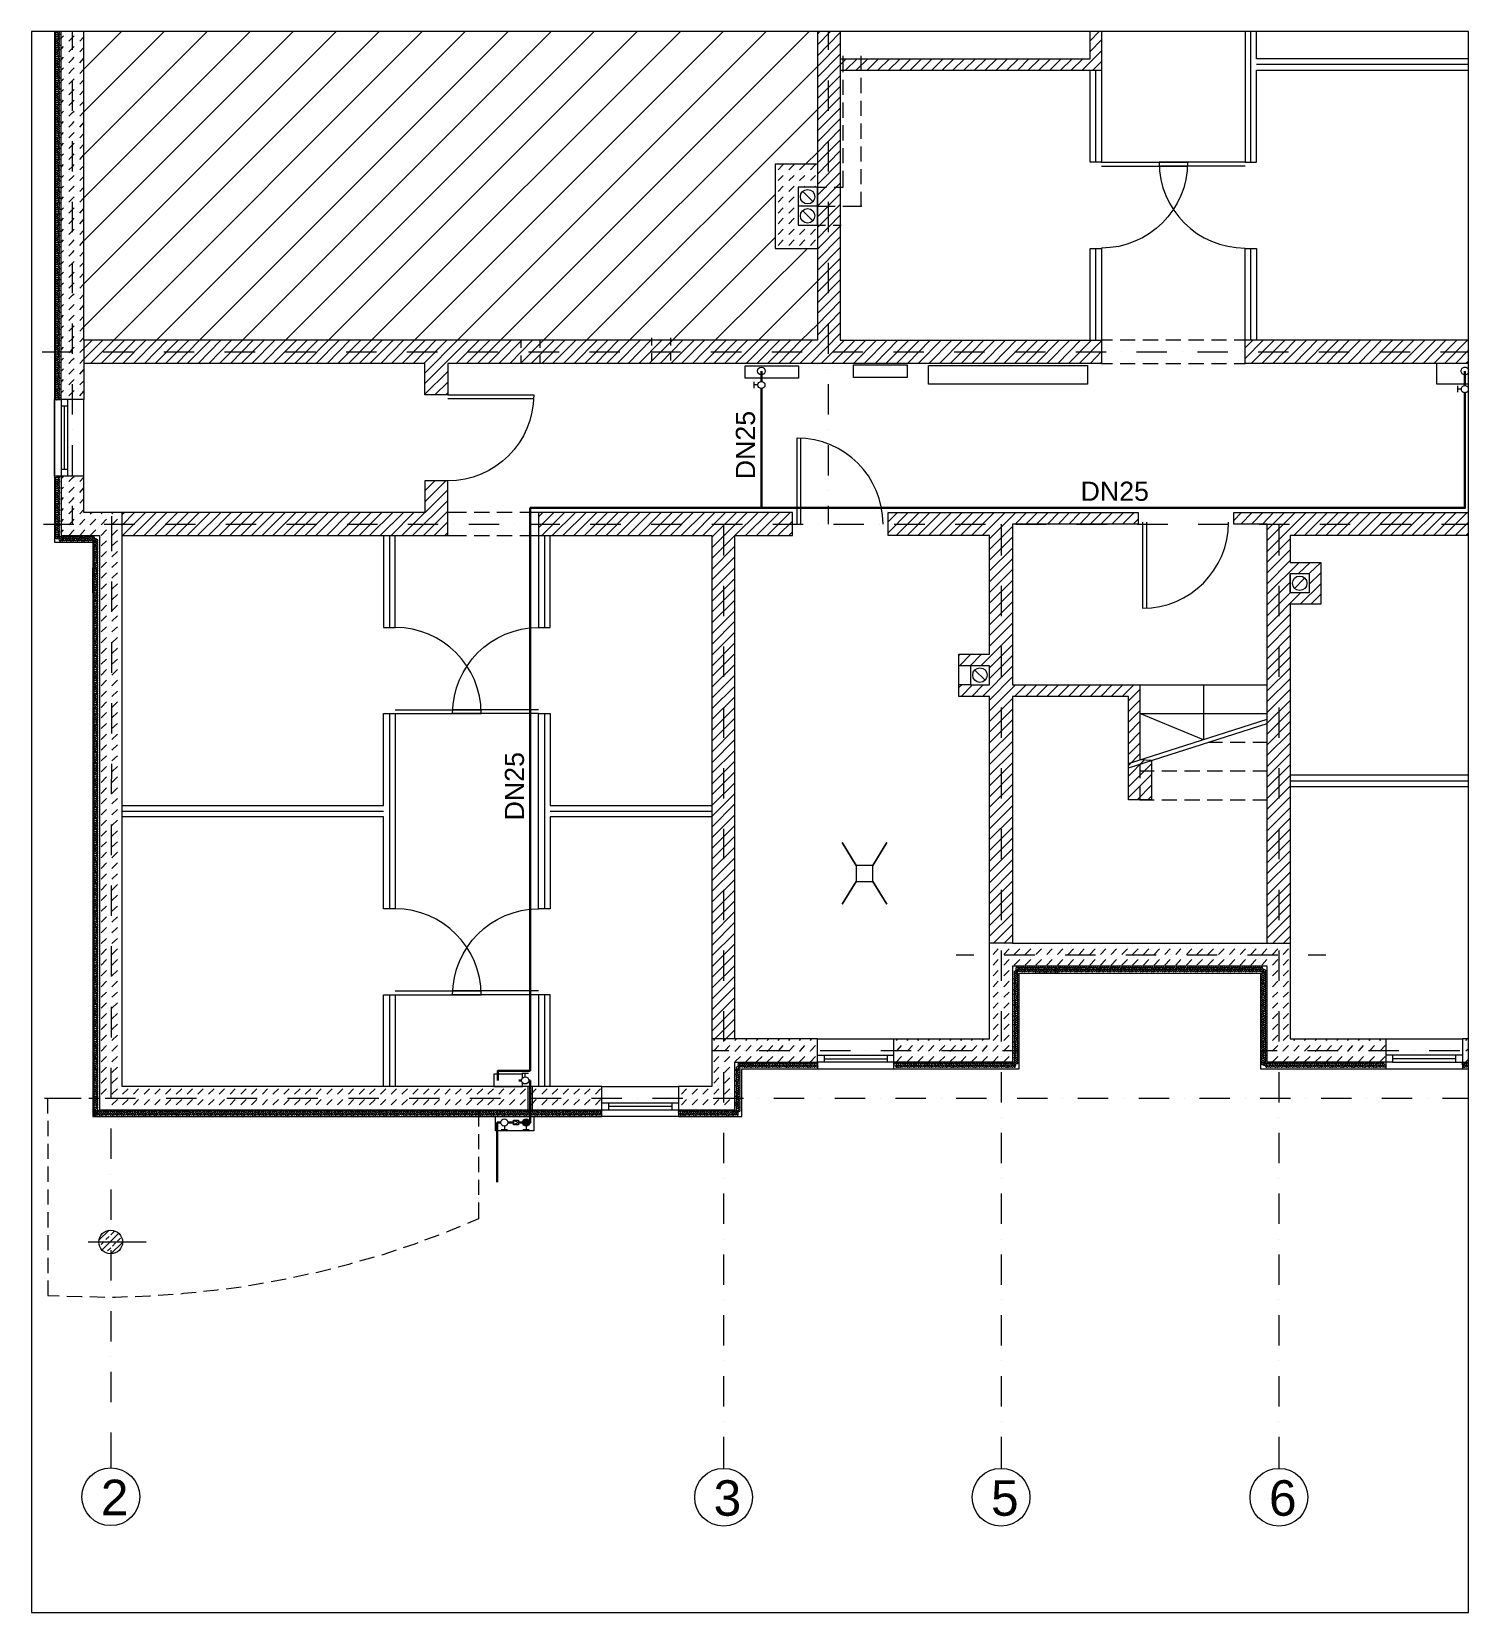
# Paper-space layout 'piwnica A4' of a CAD drawing. Header units: millimetres. Extents: x -41 to 260, y -20 to 310.
# The model-space entities are those that its viewports show. They can reach past a viewport. Long polylines and large blocks are cut down to what shows.
import ezdxf

# ---------------------------------------------------------------- set-up
doc = ezdxf.new("R2010")
doc.units = ezdxf.units.MM
for name, color, linetype in [('gazomierze', 7, 'Continuous'), ('kuchenki', 7, 'Continuous'), ('opisy', 7, 'Continuous'), ('podkład', 7, 'Continuous'), ('rury', 2, 'Continuous'), ('zawory', 7, 'Continuous')]:
    doc.layers.add(name, color=color, linetype=linetype)
doc.layers.add('przeciski', color=7, linetype='Continuous', lineweight=9)
doc.styles.get("Standard").update_dxf_attribs({"font": 'arial.ttf'})

psp = doc.layouts.new('piwnica A4')

msp = doc.modelspace()

# ---------------------------------------------------------------- texts
at = {"layer": 'opisy', "char_height": 200, "attachment_point": 1, "rotation": 90}
for insert in [(11621, 13674), (9208, 10110)]:
    msp.add_mtext_dynamic_manual_height_columns('DN25', width=331.49, gutter_width=11.6, heights=[0], dxfattribs=dict(at, insert=insert))
at = {"layer": 'opisy', "insert": (15222, 13649), "char_height": 200, "attachment_point": 1}
msp.add_mtext_dynamic_manual_height_columns('DN25', width=331.49, gutter_width=11.6, heights=[0], dxfattribs=at)
at = {"layer": 'podkład', "lineweight": 5, "transparency": 33554572, "char_height": 371, "attachment_point": 1}
for s, insert in [('2', (4988, 3223)), ('3', (11389, 3217)), ('5', (14287, 3217)), ('6', (17190, 3217))]:
    msp.add_mtext_dynamic_manual_height_columns(s, width=331.49, gutter_width=11.6, heights=[0], dxfattribs=dict(at, insert=insert))

# ---------------------------------------------------------------- blocks, each defined once
blk = doc.blocks.new('kurek odcinający')
at = {"layer": 'rury', "lineweight": 9}
for p, q in [((-33.75, 75), (33.75, 75)), ((0, 37.5), (0, 75))]:
    blk.add_line(p, q, dxfattribs=at)
blk.add_circle((0, 0), 37.5, dxfattribs=at)
blk = doc.blocks.new('kurek główny')
at = {"layer": 'rury'}
h = blk.add_hatch(color=256, dxfattribs=at)
h.dxf.hatch_style = 1
h.paths.add_polyline_path([(37.5, 0, 1), (-37.5, 0, 1)])
at = {"layer": 'rury', "lineweight": 9}
blk.add_blockref('kurek odcinający', (0, 0), dxfattribs=at)
blk = doc.blocks.new('reduktor')
at = {"layer": 'rury', "lineweight": 15}
blk.add_lwpolyline([(-25, 25), (-25, -25)], dxfattribs=at)
at = {"layer": 'rury', "lineweight": 9}
for points in [[(-25, 25), (25, 0)], [(25, 0), (-25, -25)]]:
    blk.add_lwpolyline(points, dxfattribs=at)
blk.add_lwpolyline([(-25, 25), (25, 25), (25, -25), (-25, -25)], close=True, dxfattribs=at)

# ---------------------------------------------------------------- linework, layer by layer
at = {"layer": 'gazomierze', "color": 2, "lineweight": 9}
for points in [[(9394, 7420), (9394, 7459), (9094, 7459), (9094, 7329), (9394, 7329), (9394, 7367)], [(9112, 7018), (9512, 7018), (9512, 6868), (9112, 6868), (9112, 7018)]]:
    msp.add_lwpolyline(points, dxfattribs=at)
at = {"layer": 'podkład', "color": 7, "lineweight": 5, "transparency": 33554572}
for points in [[(22211, 21058), (22211, 21128), (22141, 21128), (22141, 21198), (4503, 21198), (4503, 13018), (4903, 13018), (4903, 7018), (10222, 7018), (10222, 7087), (11022, 7087), (11022, 7018), (11682, 7018), (11682, 7516), (14581, 7516), (14581, 8516), (17102, 8516), (17102, 7516), (18410, 7516)], [(18480, 7659), (18480, 7586), (19210, 7586), (19210, 7516), (20001, 7516), (20001, 7018), (26780, 7018), (26780, 13018), (27180, 13018), (27180, 21198), (22941, 21198)], [(15441, 16946), (16340, 16946)], [(16940, 16946), (16042, 16946)], [(12473, 16527), (12473, 16727), (12273, 16727), (12273, 16527)], [(12317, 16683), (12428, 16571)], [(12317, 16482), (12428, 16371)], [(4643, 13777), (4573, 13777), (4573, 13707), (4503, 13707), (4503, 14508), (4573, 14508), (4573, 13777)], [(4643, 14438), (4573, 14438)], [(4608, 13777), (4608, 14438)], [(4643, 13707), (4643, 14508)], [(4811, 13707), (4811, 14508)], [(8612, 14517), (9510, 14517)], [(12260, 13206), (12260, 14108)], [(12301, 13206), (12301, 14108)], [(15911, 13225), (15911, 12326)], [(4903, 12488), (4903, 12749)], [(17566, 12644), (17455, 12533)], [(14270, 11526), (14270, 11726), (14073, 11726), (14073, 11526)], [(14114, 11682), (14229, 11571)], [(15842, 11526), (17172, 11526)], [(16505, 11526), (16505, 10951), (15842, 11228), (17172, 11228)], [(8063, 11266), (8961, 11266)], [(9561, 11266), (8663, 11266)], [(15721, 10704), (17172, 11167)], [(15721, 10659), (17172, 11123)], [(15003, 8516), (14743, 8516)], [(8063, 8329), (8961, 8329)], [(9561, 8329), (8663, 8329)], [(12473, 7827), (13273, 7827)], [(18410, 7827), (19210, 7827)], [(12473, 7659), (13273, 7659)], [(12543, 7659), (12543, 7586)], [(12543, 7621), (13203, 7621)], [(13203, 7659), (13203, 7586)], [(19210, 7659), (18410, 7659)], [(19140, 7621), (18480, 7621)], [(19140, 7659), (19140, 7586)], [(18480, 7586), (18410, 7586), (18410, 7516), (19210, 7516)], [(10222, 7329), (11022, 7329)], [(11022, 7157), (10222, 7157)], [(10291, 7157), (10291, 7087)], [(10952, 7122), (10291, 7122)], [(10952, 7157), (10952, 7087)], [(11022, 7018), (10222, 7018)]]:
    msp.add_lwpolyline(points, dxfattribs=at)
at = {"layer": 'podkład', "color": 1, "lineweight": 5, "transparency": 33554572}
for points in [[(15321, 15127), (15321, 16086), (15441, 16086), (15441, 14885), (8612, 14885), (8612, 14555), (8371, 14555), (8371, 14885), (4811, 14885), (4811, 14508), (4573, 14508), (4573, 21128), (15613, 21128)], [(15540, 21128), (15540, 20886), (12711, 20886), (12711, 15127), (15441, 15127)], [(22030, 15127), (19912, 15127), (19912, 16406), (20233, 16406), (20233, 16848), (19912, 16848), (19912, 20886), (22141, 20886), (22141, 21128), (16340, 21128), (16340, 20886), (19671, 20886), (19671, 16848), (19350, 16848), (19350, 16406), (19671, 16406), (19671, 15127), (16940, 15127)], [(12711, 18067), (15321, 18067), (15321, 19026), (15441, 19026), (15441, 16987), (15321, 16987), (15321, 17946)], [(19671, 18067), (17061, 18067), (17061, 19026), (16940, 19026), (16940, 16987), (17061, 16987), (17061, 17946), (19671, 17946)], [(12711, 17946), (15441, 17946)], [(12473, 16965), (12031, 16965), (12031, 16086), (12473, 16086)], [(12473, 16727), (12273, 16727), (12273, 16327), (12473, 16327)], [(21912, 15127), (21912, 16086), (22030, 16086), (22030, 14885), (16940, 14885), (16940, 16086), (17061, 16086), (17061, 15127)], [(9561, 13088), (11371, 13088), (11371, 7329), (11022, 7329), (11022, 7087), (11612, 7087), (11612, 7586), (12473, 7586), (12473, 7827), (11612, 7827), (11612, 13088), (12212, 13088), (12212, 13326), (9561, 13326), (9561, 12126), (9682, 12126), (9682, 13088)], [(15962, 10736), (15962, 10326), (15721, 10326), (15721, 11405), (14511, 11405), (14511, 8827), (17172, 8827), (17172, 13206), (16823, 13206), (16823, 13326), (20312, 13326)], [(20071, 13088), (17410, 13088), (17410, 12806), (17731, 12806), (17731, 12368), (17410, 12368), (17410, 7827), (18410, 7827), (18410, 7586), (17172, 7586), (17172, 8586), (14511, 8586), (14511, 7586), (13273, 7586), (13273, 7827), (14270, 7827), (14270, 11405), (13952, 11405), (13952, 11847), (14270, 11847), (14270, 13088), (13213, 13088), (13213, 13326), (15823, 13326), (15823, 13206), (14511, 13206), (14511, 11526), (15842, 11526), (15842, 10742)], [(7942, 13088), (7942, 12126), (8063, 12126), (8063, 13088)], [(17410, 12688), (17610, 12688), (17610, 12488), (17410, 12488)], [(17410, 12688), (17410, 12488), (17410, 12688)], [(5211, 10266), (7942, 10266), (7942, 11228), (8063, 11228), (8063, 9186), (7942, 9186), (7942, 10148), (5211, 10148)], [(11371, 10148), (9682, 10148), (9682, 9186), (9561, 9186), (9561, 11228), (9682, 11228), (9682, 10266), (11371, 10266)], [(17410, 10586), (20071, 10586)], [(17410, 10466), (20071, 10466)], [(7942, 7329), (7942, 8288), (8063, 8288), (8063, 7329)], [(9682, 7329), (9682, 8288), (9561, 8288), (9561, 7329)]]:
    msp.add_lwpolyline(points, dxfattribs=at)
at = {"layer": 'podkład', "color": 8, "lineweight": 5, "true_color": 0x808080, "transparency": 33554572}
for points in [[(4767, 18362), (4811, 18410), (7288, 20886), (7291, 20890)], [(4767, 17914), (4811, 17959), (7739, 20886), (7742, 20890)], [(4767, 17467), (4811, 17511), (8186, 20886), (8190, 20890)], [(4767, 17016), (4811, 17064), (8637, 20886), (8637, 20890)], [(4767, 16568), (4811, 16613), (9085, 20886), (9088, 20890)], [(4767, 16117), (4811, 16165), (9533, 20886), (9536, 20890)], [(4767, 15670), (4811, 15714), (9983, 20886), (9987, 20890)], [(4767, 15222), (4811, 15266), (10431, 20886), (10434, 20890)], [(4881, 14885), (5122, 15127), (10882, 20886), (10885, 20890)], [(5329, 14885), (5570, 15127), (11330, 20886), (11333, 20890)], [(5780, 14885), (6018, 15127), (11777, 20886), (11781, 20890)], [(6227, 14885), (6469, 15127), (12228, 20886), (12231, 20890)], [(6678, 14885), (6916, 15127), (12473, 20680), (12676, 20886), (12679, 20890)], [(7126, 14885), (7367, 15127), (12473, 20232), (12711, 20470)], [(7574, 14885), (7815, 15127), (12473, 19781), (12711, 20023)], [(8024, 14885), (8263, 15127), (12473, 19334), (12711, 19575)], [(8371, 14784), (8713, 15127), (12473, 18886), (12711, 19124)], [(17000, 16987), (17000, 19026)], [(8923, 14885), (9161, 15127), (12473, 18435), (12711, 18676)], [(12473, 18324), (12711, 18565)], [(4573, 18394), (4599, 18419)], [(4653, 18362), (4691, 18400), (4710, 18419)], [(12473, 18213), (12711, 18451)], [(12473, 18099), (12711, 18340)], [(15321, 18368), (15441, 18486)], [(15321, 18254), (15441, 18375)], [(4573, 18283), (4599, 18308)], [(4573, 18168), (4599, 18194)], [(4653, 18251), (4691, 18289), (4710, 18308)], [(4653, 18140), (4691, 18178), (4710, 18194)], [(4767, 18251), (4811, 18295)], [(4767, 18140), (4811, 18184)], [(9371, 14885), (9612, 15127), (12473, 17987), (12711, 18226)], [(15321, 18143), (15441, 18264)], [(4573, 18057), (4599, 18083)], [(4653, 18026), (4691, 18064), (4710, 18083)], [(4767, 18026), (4811, 18073)], [(12473, 17876), (12711, 18114)], [(12473, 17762), (12711, 18003), (12774, 18067)], [(12768, 17946), (12889, 18067)], [(12879, 17946), (13000, 18067)], [(12993, 17946), (13111, 18067)], [(13105, 17946), (13225, 18067)], [(13216, 17946), (13336, 18067)], [(13330, 17946), (13448, 18067)], [(13441, 17946), (13562, 18067)], [(13552, 17946), (13673, 18067)], [(13667, 17946), (13787, 18067)], [(13778, 17946), (13898, 18067)], [(13889, 17946), (14010, 18067)], [(14003, 17946), (14124, 18067)], [(14114, 17946), (14235, 18067)], [(14225, 17946), (14346, 18067)], [(14340, 17946), (14460, 18067)], [(14451, 17946), (14572, 18067)], [(14565, 17946), (14683, 18067)], [(14676, 17946), (14797, 18067)], [(14787, 17946), (14908, 18067)], [(14902, 17946), (15019, 18067)], [(15013, 17946), (15134, 18067)], [(15124, 17946), (15245, 18067)], [(15238, 17946), (15441, 18149)], [(15349, 17946), (15441, 18038)], [(19671, 18007), (17061, 18007)], [(4573, 17946), (4599, 17972)], [(4573, 17832), (4599, 17857)], [(4653, 17914), (4691, 17953), (4710, 17972)], [(4653, 17803), (4691, 17841), (4710, 17857)], [(4767, 17803), (4811, 17848)], [(12473, 17651), (12711, 17889)], [(15381, 16987), (15381, 17946)], [(4573, 17721), (4599, 17746)], [(4653, 17689), (4691, 17727), (4710, 17746)], [(4767, 17689), (4811, 17737)], [(9822, 14885), (10060, 15127), (12473, 17537), (12711, 17778)], [(4573, 17606), (4599, 17635)], [(4573, 17495), (4599, 17521)], [(4653, 17578), (4691, 17616), (4710, 17635)], [(4653, 17467), (4691, 17505), (4710, 17521)], [(4767, 17578), (4811, 17622)], [(12473, 17425), (12711, 17667)], [(12473, 17314), (12711, 17552)], [(4573, 17384), (4599, 17410)], [(4653, 17352), (4691, 17391), (4710, 17410)], [(4767, 17352), (4811, 17400)], [(12473, 17200), (12711, 17441)], [(4573, 17270), (4599, 17298)], [(4573, 17159), (4599, 17184)], [(4653, 17241), (4691, 17279), (4710, 17298)], [(4653, 17130), (4691, 17168), (4710, 17184)], [(4767, 17241), (4811, 17286)], [(4767, 17130), (4811, 17175)], [(12349, 16965), (12473, 17089), (12711, 17330)], [(12473, 16978), (12711, 17216)], [(4573, 17048), (4599, 17073)], [(4653, 17016), (4691, 17054), (4710, 17073)], [(12473, 16863), (12711, 17105)], [(4573, 16933), (4599, 16962)], [(4573, 16822), (4599, 16848)], [(4653, 16905), (4691, 16943), (4710, 16962)], [(4653, 16794), (4691, 16829), (4710, 16848)], [(4767, 16905), (4811, 16949)], [(12063, 16905), (12117, 16962)], [(12063, 16794), (12117, 16848)], [(12174, 16905), (12231, 16962)], [(12174, 16794), (12231, 16848)], [(12285, 16905), (12343, 16962)], [(12285, 16794), (12343, 16848)], [(12400, 16905), (12454, 16962)], [(12400, 16794), (12454, 16848)], [(12473, 16752), (12711, 16994)], [(12473, 16641), (12711, 16879)], [(19350, 16784), (19414, 16848)], [(4573, 16711), (4599, 16736)], [(4653, 16679), (4691, 16717), (4710, 16736)], [(4767, 16794), (4811, 16838)], [(4767, 16679), (4811, 16727)], [(12063, 16679), (12117, 16736)], [(12174, 16679), (12231, 16736)], [(12333, 16727), (12343, 16736)], [(12444, 16727), (12454, 16736)], [(12473, 16527), (12711, 16768)], [(19471, 16727), (19350, 16727)], [(4573, 16597), (4599, 16625)], [(4653, 16568), (4691, 16606), (4710, 16625)], [(10269, 14885), (10511, 15127), (12031, 16648)], [(12063, 16568), (12117, 16625)], [(12174, 16568), (12231, 16625)], [(12473, 16416), (12711, 16657)], [(12473, 16305), (12711, 16543)], [(19350, 16448), (19429, 16527)], [(19471, 16527), (19350, 16527)], [(4573, 16486), (4599, 16511)], [(4573, 16375), (4599, 16400)], [(4653, 16454), (4691, 16492), (4710, 16511)], [(4653, 16343), (4691, 16381), (4710, 16400)], [(4767, 16454), (4811, 16502)], [(4767, 16343), (4811, 16390)], [(12063, 16454), (12117, 16511)], [(12063, 16343), (12117, 16400)], [(12174, 16454), (12231, 16511)], [(12174, 16343), (12231, 16400)], [(12473, 16190), (12711, 16432)], [(4573, 16260), (4599, 16286)], [(4653, 16232), (4691, 16270), (4710, 16286)], [(4767, 16232), (4811, 16276)], [(10717, 14885), (10958, 15127), (12031, 16200)], [(12063, 16232), (12117, 16286)], [(12174, 16232), (12231, 16286)], [(12285, 16232), (12343, 16286)], [(12400, 16232), (12454, 16286)], [(12473, 16079), (12711, 16317)], [(12473, 15968), (12711, 16206)], [(4573, 16149), (4599, 16174)], [(4573, 16038), (4599, 16063)], [(4653, 16117), (4691, 16155), (4710, 16174)], [(4653, 16006), (4691, 16044), (4710, 16063)], [(4767, 16006), (4811, 16051)], [(11168, 14885), (11406, 15127), (12368, 16086)], [(12063, 16117), (12117, 16174)], [(12174, 16117), (12231, 16174)], [(12285, 16117), (12343, 16174)], [(12400, 16117), (12454, 16174)], [(12473, 15854), (12711, 16095)], [(15381, 15127), (15381, 16086)], [(17000, 15127), (17000, 16086)], [(4573, 15924), (4599, 15949)], [(4653, 15895), (4691, 15933), (4710, 15949)], [(4767, 15895), (4811, 15940)], [(11615, 14885), (11857, 15127), (12473, 15743), (12711, 15981)], [(12473, 15628), (12711, 15870)], [(4573, 15813), (4599, 15838)], [(4573, 15701), (4599, 15727)], [(4653, 15781), (4691, 15819), (4710, 15838)], [(4653, 15670), (4691, 15708), (4710, 15727)], [(4767, 15781), (4811, 15828)], [(12473, 15517), (12711, 15759)], [(4573, 15587), (4599, 15612)], [(4653, 15559), (4691, 15597), (4710, 15612)], [(4767, 15559), (4811, 15603)], [(12066, 14885), (12304, 15127), (12473, 15292), (12711, 15533)], [(12473, 15406), (12711, 15644)], [(4573, 15476), (4599, 15501)], [(4573, 15362), (4599, 15390)], [(4653, 15444), (4691, 15482), (4710, 15501)], [(4653, 15333), (4691, 15371), (4710, 15390)], [(4767, 15444), (4811, 15492)], [(4767, 15333), (4811, 15378)], [(12473, 15181), (12711, 15422)], [(4573, 15251), (4599, 15276)], [(4653, 15222), (4691, 15260), (4710, 15276)], [(12289, 14885), (12711, 15308)], [(12403, 14885), (12711, 15197)], [(4573, 15139), (4599, 15165)], [(4573, 15025), (4599, 15054)], [(4653, 15108), (4691, 15146), (4710, 15165)], [(4653, 14997), (4665, 15006), (4691, 15035), (4710, 15054)], [(4767, 15108), (4811, 15155)], [(4767, 14997), (4776, 15006), (4811, 15041), (4897, 15127)], [(4767, 14885), (4811, 14930), (5008, 15127)], [(4811, 15127), (4811, 14885)], [(4992, 14885), (5234, 15127)], [(5107, 14885), (5345, 15127)], [(5218, 14885), (5459, 15127)], [(5443, 14885), (5681, 15127)], [(5554, 14885), (5796, 15127)], [(5665, 14885), (5907, 15127)], [(5891, 14885), (6132, 15127)], [(6005, 14885), (6243, 15127)], [(6116, 14885), (6354, 15127)], [(6342, 14885), (6580, 15127)], [(6453, 14885), (6694, 15127)], [(6564, 14885), (6805, 15127)], [(6789, 14885), (7031, 15127)], [(6900, 14885), (7142, 15127)], [(7015, 14885), (7253, 15127)], [(7237, 14885), (7478, 15127)], [(7351, 14885), (7589, 15127)], [(7462, 14885), (7704, 15127)], [(7688, 14885), (7926, 15127)], [(7799, 14885), (8040, 15127)], [(7913, 14885), (8151, 15127)], [(8136, 14885), (8377, 15127)], [(8250, 14885), (8488, 15127)], [(8361, 14885), (8602, 15127)], [(8371, 14673), (8825, 15127)], [(8698, 14885), (8939, 15127)], [(8809, 14885), (9050, 15127)], [(9034, 14885), (9275, 15127)], [(9145, 14885), (9387, 15127)], [(9260, 14885), (9498, 15127)], [(9482, 14885), (9723, 15127)], [(9596, 14885), (9834, 15127)], [(9707, 14885), (9949, 15127)], [(9933, 14885), (10171, 15127)], [(10044, 14885), (10285, 15127)], [(10158, 14885), (10396, 15127)], [(10380, 14885), (10622, 15127)], [(10495, 14885), (10733, 15127)], [(10606, 14885), (10847, 15127)], [(10831, 14885), (11069, 15127)], [(10942, 14885), (11184, 15127)], [(11054, 14885), (11295, 15127)], [(11279, 14885), (11520, 15127)], [(11390, 14885), (11631, 15127)], [(11504, 14885), (11743, 15127)], [(11730, 14885), (11968, 15127)], [(11841, 14885), (12079, 15127)], [(11952, 14885), (12193, 15127)], [(12177, 14885), (12419, 15127)], [(12514, 14885), (12755, 15127)], [(12625, 14885), (12866, 15127)], [(12739, 14885), (12978, 15127)], [(12851, 14885), (13092, 15127)], [(12962, 14885), (13203, 15127)], [(13076, 14885), (13314, 15127)], [(13187, 14885), (13428, 15127)], [(13298, 14885), (13540, 15127)], [(13413, 14885), (13651, 15127)], [(13524, 14885), (13765, 15127)], [(13638, 14885), (13876, 15127)], [(13749, 14885), (13987, 15127)], [(13860, 14885), (14102, 15127)], [(13975, 14885), (14213, 15127)], [(14086, 14885), (14327, 15127)], [(14197, 14885), (14438, 15127)], [(14311, 14885), (14549, 15127)], [(14422, 14885), (14664, 15127)], [(14533, 14885), (14775, 15127)], [(14648, 14885), (14886, 15127)], [(14759, 14885), (15000, 15127)], [(14870, 14885), (15111, 15127)], [(14984, 14885), (15222, 15127)], [(15095, 14885), (15337, 15127)], [(15207, 14885), (15441, 15120)], [(16940, 15047), (17020, 15127)], [(16940, 14936), (17131, 15127)], [(17004, 14885), (17245, 15127)], [(17115, 14885), (17356, 15127)], [(17229, 14885), (17467, 15127)], [(17340, 14885), (17582, 15127)], [(17455, 14885), (17693, 15127)], [(17566, 14885), (17804, 15127)], [(17677, 14885), (17918, 15127)], [(17791, 14885), (18029, 15127)], [(17902, 14885), (18144, 15127)], [(18013, 14885), (18255, 15127)], [(18128, 14885), (18366, 15127)], [(18239, 14885), (18480, 15127)], [(18350, 14885), (18591, 15127)], [(18464, 14885), (18702, 15127)], [(18575, 14885), (18817, 15127)], [(18686, 14885), (18928, 15127)], [(18801, 14885), (19039, 15127)], [(18912, 14885), (19153, 15127)], [(19023, 14885), (19264, 15127)], [(19137, 14885), (19375, 15127)], [(19248, 14885), (19490, 15127)], [(4573, 14914), (4599, 14939)], [(4653, 14885), (4691, 14924), (4710, 14939)], [(15321, 14885), (15441, 15009)], [(15432, 14885), (15441, 14895)], [(4573, 14803), (4599, 14828)], [(4573, 14689), (4599, 14717)], [(4653, 14771), (4691, 14809), (4710, 14828)], [(4653, 14660), (4691, 14698), (4710, 14717)], [(4767, 14771), (4811, 14819)], [(4767, 14660), (4811, 14704)], [(8371, 14562), (8612, 14800)], [(4573, 14577), (4599, 14603)], [(4653, 14546), (4691, 14584), (4710, 14603)], [(4767, 14546), (4811, 14593)], [(8478, 14555), (8612, 14689)], [(8593, 14555), (8612, 14577)], [(4573, 13679), (4599, 13704)], [(4573, 13568), (4599, 13593)], [(4653, 13650), (4691, 13688), (4710, 13704)], [(4653, 13536), (4691, 13574), (4710, 13593)], [(4767, 13650), (4811, 13695)], [(4767, 13536), (4811, 13584)], [(8132, 13088), (8612, 13565)], [(8371, 13552), (8478, 13657)], [(8371, 13438), (8590, 13657)], [(4573, 13453), (4599, 13482)], [(4653, 13425), (4691, 13463), (4710, 13482)], [(4767, 13425), (4811, 13469)], [(8244, 13088), (8612, 13453)], [(4573, 13342), (4599, 13368)], [(4573, 13231), (4599, 13257)], [(4653, 13314), (4691, 13352), (4710, 13368)], [(4653, 13199), (4662, 13206), (4691, 13238), (4710, 13257)], [(4767, 13314), (4811, 13358)], [(4767, 13199), (4773, 13206), (4821, 13257)], [(4878, 13314), (4894, 13326)], [(4878, 13199), (4884, 13206), (4935, 13257)], [(4992, 13314), (5005, 13326)], [(4992, 13199), (4999, 13206), (5046, 13257)], [(5103, 13314), (5116, 13326)], [(5103, 13199), (5110, 13206), (5161, 13257)], [(5211, 13311), (5230, 13326)], [(5211, 13196), (5341, 13326)], [(5211, 13088), (5211, 13326)], [(5214, 13088), (5453, 13326)], [(5326, 13088), (5567, 13326)], [(5440, 13088), (5678, 13326)], [(5551, 13088), (5789, 13326)], [(5662, 13088), (5903, 13326)], [(5776, 13088), (6015, 13326)], [(5888, 13088), (6129, 13326)], [(5999, 13088), (6240, 13326)], [(6113, 13088), (6351, 13326)], [(6224, 13088), (6465, 13326)], [(6335, 13088), (6577, 13326)], [(6450, 13088), (6688, 13326)], [(6561, 13088), (6802, 13326)], [(6672, 13088), (6913, 13326)], [(6786, 13088), (7024, 13326)], [(6897, 13088), (7139, 13326)], [(7008, 13088), (7250, 13326)], [(7123, 13088), (7361, 13326)], [(7234, 13088), (7475, 13326)], [(7348, 13088), (7586, 13326)], [(7459, 13088), (7697, 13326)], [(7570, 13088), (7812, 13326)], [(7685, 13088), (7923, 13326)], [(7796, 13088), (8037, 13326)], [(7907, 13088), (8148, 13326)], [(8021, 13088), (8259, 13326)], [(8358, 13088), (8612, 13342)], [(8469, 13088), (8612, 13228)], [(9561, 13282), (9606, 13326)], [(9561, 13168), (9720, 13326)], [(9593, 13088), (9831, 13326)], [(9704, 13088), (9945, 13326)], [(9815, 13088), (10057, 13326)], [(9930, 13088), (10168, 13326)], [(10041, 13088), (10282, 13326)], [(10152, 13088), (10393, 13326)], [(10266, 13088), (10504, 13326)], [(10377, 13088), (10619, 13326)], [(10488, 13088), (10730, 13326)], [(10603, 13088), (10841, 13326)], [(10714, 13088), (10955, 13326)], [(10825, 13088), (11066, 13326)], [(10939, 13088), (11177, 13326)], [(11050, 13088), (11292, 13326)], [(11165, 13088), (11403, 13326)], [(11276, 13088), (11514, 13326)], [(11371, 13069), (11628, 13326)], [(11371, 12958), (11739, 13326)], [(11612, 13088), (11854, 13326)], [(11723, 13088), (11965, 13326)], [(11838, 13088), (12076, 13326)], [(11949, 13088), (12190, 13326)], [(12060, 13088), (12212, 13238)], [(13213, 13228), (13311, 13326)], [(13213, 13114), (13422, 13326)], [(13295, 13088), (13536, 13326)], [(13409, 13088), (13648, 13326)], [(13521, 13088), (13762, 13326)], [(13632, 13088), (13873, 13326)], [(13746, 13088), (13984, 13326)], [(13857, 13088), (14098, 13326)], [(13968, 13088), (14210, 13326)], [(14083, 13088), (14321, 13326)], [(14194, 13088), (14435, 13326)], [(14270, 13053), (14546, 13326)], [(14540, 13206), (14657, 13326)], [(14651, 13206), (14772, 13326)], [(14762, 13206), (14883, 13326)], [(14876, 13206), (14994, 13326)], [(14987, 13206), (15108, 13326)], [(15099, 13206), (15219, 13326)], [(15213, 13206), (15330, 13326)], [(15324, 13206), (15445, 13326)], [(15435, 13206), (15556, 13326)], [(15549, 13206), (15670, 13326)], [(15661, 13206), (15781, 13326)], [(15772, 13206), (15823, 13257)], [(16823, 13244), (16902, 13326)], [(16896, 13206), (17016, 13326)], [(17007, 13206), (17127, 13326)], [(17121, 13206), (17239, 13326)], [(17172, 13145), (17353, 13326)], [(17172, 13034), (17464, 13326)], [(17172, 12920), (17578, 13326)], [(17448, 13088), (17689, 13326)], [(17562, 13088), (17801, 13326)], [(17674, 13088), (17915, 13326)], [(17785, 13088), (18026, 13326)], [(17899, 13088), (18137, 13326)], [(18010, 13088), (18251, 13326)], [(18121, 13088), (18363, 13326)], [(18236, 13088), (18474, 13326)], [(18347, 13088), (18588, 13326)], [(18458, 13088), (18699, 13326)], [(18572, 13088), (18810, 13326)], [(18683, 13088), (18925, 13326)], [(18798, 13088), (19036, 13326)], [(18909, 13088), (19147, 13326)], [(19020, 13088), (19261, 13326)], [(19134, 13088), (19372, 13326)], [(19245, 13088), (19487, 13326)], [(4573, 13117), (4599, 13145)], [(4653, 13088), (4710, 13145)], [(4767, 13088), (4821, 13145)], [(4878, 13088), (4935, 13145)], [(4992, 13088), (5046, 13145)], [(5103, 13088), (5161, 13145)], [(8002, 13088), (8002, 12126)], [(8580, 13088), (8612, 13117)], [(9622, 13088), (9622, 12126)], [(11371, 12847), (11612, 13085)], [(12174, 13088), (12212, 13126)], [(14270, 12939), (14511, 13180)], [(14270, 12828), (14511, 13069)], [(17172, 12809), (17410, 13050)], [(4992, 12977), (5046, 13031)], [(4992, 12863), (5046, 12920)], [(5103, 12977), (5161, 13031)], [(5103, 12863), (5161, 12920)], [(11371, 12733), (11612, 12974)], [(14270, 12717), (14511, 12955)], [(17172, 12698), (17410, 12936)], [(4992, 12752), (5046, 12809)], [(5103, 12752), (5161, 12809)], [(11371, 12622), (11612, 12863)], [(11371, 12510), (11612, 12749)], [(14270, 12603), (14511, 12844)], [(14270, 12491), (14511, 12730)], [(17172, 12583), (17410, 12825)], [(17172, 12472), (17505, 12806)], [(17499, 12688), (17620, 12806)], [(17610, 12688), (17731, 12806)], [(4992, 12641), (5046, 12695)], [(4992, 12526), (5046, 12583)], [(5103, 12641), (5161, 12695)], [(5103, 12526), (5161, 12583)], [(11371, 12396), (11612, 12637)], [(14270, 12380), (14511, 12618)], [(17172, 12361), (17410, 12599)], [(17515, 12368), (17731, 12583)], [(17610, 12577), (17731, 12695)], [(4992, 12415), (5046, 12469)], [(5103, 12415), (5161, 12469)], [(11371, 12285), (11612, 12526)], [(11371, 12174), (11612, 12412)], [(14270, 12266), (14511, 12507)], [(14270, 12155), (14511, 12393)], [(17172, 12247), (17410, 12488)], [(17172, 12136), (17521, 12488)], [(17626, 12368), (17731, 12472)], [(4992, 12301), (5046, 12358)], [(4992, 12190), (5046, 12247)], [(5103, 12301), (5161, 12358)], [(5103, 12190), (5161, 12247)], [(11371, 12060), (11612, 12301)], [(14270, 12041), (14511, 12282)], [(17172, 12025), (17410, 12263)], [(4992, 12079), (5046, 12133)], [(5103, 12079), (5161, 12133)], [(11371, 11948), (11612, 12190)], [(11371, 11837), (11612, 12075)], [(14181, 11726), (14511, 12056)], [(14270, 11929), (14511, 12171)], [(17172, 11910), (17410, 12152)], [(4992, 11964), (5046, 12021)], [(4992, 11853), (5046, 11910)], [(5103, 11964), (5161, 12021)], [(5103, 11853), (5161, 11910)], [(11371, 11723), (11612, 11964)], [(14270, 11704), (14511, 11945)], [(17172, 11799), (17410, 12041)], [(17172, 11688), (17410, 11926)], [(4992, 11742), (5046, 11796)], [(5103, 11742), (5161, 11796)], [(11371, 11612), (11612, 11853)], [(11371, 11501), (11612, 11739)], [(13952, 11834), (13965, 11847)], [(14073, 11726), (13952, 11726)], [(13956, 11726), (14076, 11847)], [(14070, 11726), (14187, 11847)], [(14270, 11593), (14511, 11834)], [(17172, 11574), (17410, 11815)], [(4992, 11628), (5046, 11685)], [(4992, 11517), (5046, 11574)], [(5103, 11628), (5161, 11685)], [(5103, 11517), (5161, 11574)], [(11371, 11386), (11612, 11628)], [(14197, 11405), (14511, 11720)], [(14270, 11367), (14511, 11609)], [(17172, 11463), (17410, 11701)], [(17172, 11352), (17410, 11590)], [(4992, 11405), (5046, 11459)], [(5103, 11405), (5161, 11459)], [(11371, 11275), (11612, 11513)], [(11371, 11164), (11612, 11402)], [(13952, 11498), (13981, 11526)], [(14073, 11526), (13952, 11526)], [(13975, 11405), (14092, 11526)], [(14086, 11405), (14206, 11526)], [(14270, 11256), (14543, 11526)], [(14533, 11405), (14654, 11526)], [(14648, 11405), (14765, 11526)], [(14759, 11405), (14880, 11526)], [(14870, 11405), (14991, 11526)], [(14984, 11405), (15105, 11526)], [(15095, 11405), (15216, 11526)], [(15207, 11405), (15327, 11526)], [(15321, 11405), (15441, 11526)], [(15432, 11405), (15553, 11526)], [(15543, 11405), (15664, 11526)], [(15657, 11405), (15778, 11526)], [(15721, 11358), (15842, 11479)], [(17172, 11237), (17410, 11479)], [(4992, 11291), (5046, 11348)], [(4992, 11180), (5046, 11237)], [(5103, 11291), (5161, 11348)], [(5103, 11180), (5161, 11237)], [(11371, 11050), (11612, 11291)], [(14270, 11145), (14511, 11383)], [(14270, 11031), (14511, 11272)], [(15721, 11247), (15842, 11367)], [(15721, 11136), (15842, 11256)], [(17172, 11126), (17410, 11364)], [(17172, 11012), (17410, 11253)], [(4992, 11069), (5046, 11123)], [(5103, 11069), (5161, 11123)], [(8002, 11228), (8002, 9186)], [(9622, 11228), (9622, 9186)], [(11371, 10939), (11612, 11177)], [(11371, 10824), (11612, 11066)], [(14270, 10920), (14511, 11161)], [(15721, 11021), (15842, 11142)], [(17172, 10901), (17410, 11142)], [(4992, 10955), (5046, 11012)], [(4992, 10843), (5046, 10901)], [(5103, 10955), (5161, 11012)], [(5103, 10843), (5161, 10901)], [(11371, 10713), (11612, 10955)], [(14270, 10809), (14511, 11047)], [(14270, 10694), (14511, 10936)], [(15721, 10910), (15842, 11031)], [(15721, 10799), (15842, 10917)], [(17172, 10790), (17410, 11028)], [(17172, 10675), (17410, 10917)], [(4992, 10732), (5046, 10786)], [(5103, 10732), (5161, 10786)], [(11371, 10602), (11612, 10840)], [(14270, 10583), (14511, 10821)], [(15721, 10685), (15842, 10805)], [(15721, 10574), (15886, 10739)], [(15962, 10736), (15842, 10742)], [(17172, 10564), (17410, 10805)], [(4992, 10618), (5046, 10675)], [(5103, 10618), (5161, 10675)], [(11371, 10488), (11612, 10729)], [(11371, 10377), (11612, 10618)], [(14270, 10472), (14511, 10710)], [(14270, 10358), (14511, 10599)], [(15721, 10462), (15962, 10701)], [(15721, 10348), (15962, 10589)], [(17172, 10453), (17410, 10691)], [(17172, 10339), (17410, 10580)], [(4992, 10507), (5046, 10564)], [(4992, 10393), (5046, 10450)], [(5103, 10507), (5161, 10564)], [(5103, 10393), (5161, 10450)], [(11371, 10266), (11612, 10504)], [(14270, 10247), (14511, 10485)], [(15813, 10326), (15962, 10478)], [(17172, 10228), (17410, 10469)], [(17423, 10523), (20049, 10523)], [(4992, 10282), (5046, 10339)], [(5103, 10282), (5161, 10339)], [(11371, 10151), (11612, 10393)], [(11371, 10040), (11612, 10282)], [(14270, 10135), (14511, 10374)], [(14270, 10021), (14511, 10262)], [(15924, 10326), (15962, 10364)], [(17172, 10116), (17410, 10355)], [(17172, 10002), (17410, 10243)], [(4992, 10170), (5046, 10224)], [(4992, 10056), (5046, 10113)], [(5103, 10170), (5161, 10224)], [(5103, 10056), (5161, 10113)], [(5211, 10208), (7942, 10208)], [(9682, 10208), (11371, 10208)], [(11371, 9929), (11612, 10167)], [(14270, 9910), (14511, 10148)], [(17172, 9891), (17410, 10132)], [(4992, 9945), (5046, 10002)], [(5103, 9945), (5161, 10002)], [(11371, 9815), (11612, 10056)], [(11371, 9704), (11612, 9945)], [(14270, 9796), (14511, 10037)], [(14270, 9685), (14511, 9926)], [(17172, 9780), (17410, 10018)], [(4992, 9834), (5046, 9888)], [(4992, 9720), (5046, 9777)], [(5103, 9834), (5161, 9888)], [(5103, 9720), (5161, 9777)], [(11371, 9593), (11612, 9831)], [(14270, 9573), (14511, 9812)], [(17172, 9666), (17410, 9907)], [(17172, 9554), (17410, 9793)], [(4992, 9608), (5046, 9666)], [(5103, 9608), (5161, 9666)], [(11371, 9478), (11612, 9720)], [(11371, 9367), (11612, 9605)], [(14270, 9459), (14511, 9700)], [(14270, 9348), (14511, 9589)], [(17172, 9443), (17410, 9681)], [(4992, 9497), (5046, 9551)], [(4992, 9383), (5046, 9440)], [(5103, 9497), (5161, 9551)], [(5103, 9383), (5161, 9440)], [(11371, 9256), (11612, 9494)], [(14270, 9237), (14511, 9475)], [(17172, 9329), (17410, 9570)], [(17172, 9218), (17410, 9456)], [(4992, 9272), (5046, 9329)], [(5103, 9272), (5161, 9329)], [(11371, 9142), (11612, 9383)], [(11371, 9031), (11612, 9269)], [(14270, 9123), (14511, 9364)], [(14270, 9011), (14511, 9253)], [(17172, 9104), (17410, 9345)], [(4992, 9161), (5046, 9215)], [(4992, 9046), (5046, 9104)], [(5103, 9161), (5161, 9215)], [(5103, 9046), (5161, 9104)], [(11371, 8916), (11612, 9158)], [(14270, 8900), (14511, 9138)], [(17172, 8992), (17410, 9234)], [(17172, 8881), (17410, 9119)], [(4992, 8935), (5046, 8992)], [(5103, 8935), (5161, 8992)], [(11371, 8805), (11612, 9046)], [(11371, 8694), (11612, 8932)], [(14308, 8824), (14311, 8827), (14511, 9027)], [(17226, 8824), (17229, 8827), (17410, 9008)], [(4992, 8824), (5046, 8878)], [(4992, 8710), (5046, 8767)], [(5103, 8824), (5161, 8878)], [(5103, 8710), (5161, 8767)], [(11371, 8580), (11612, 8821)], [(14511, 8827), (14270, 8827)], [(14308, 8710), (14362, 8767)], [(14419, 8824), (14425, 8827), (14511, 8916)], [(14419, 8710), (14476, 8767)], [(14530, 8824), (14537, 8827)], [(14530, 8710), (14587, 8767)], [(14645, 8824), (14648, 8827)], [(14645, 8710), (14702, 8767)], [(14756, 8824), (14762, 8827)], [(14756, 8710), (14813, 8767)], [(14870, 8824), (14873, 8827)], [(14870, 8710), (14924, 8767)], [(14981, 8824), (14984, 8827)], [(14981, 8710), (15038, 8767)], [(15092, 8824), (15099, 8827)], [(15092, 8710), (15149, 8767)], [(15207, 8824), (15210, 8827)], [(15207, 8710), (15261, 8767)], [(15318, 8824), (15321, 8827)], [(15318, 8710), (15375, 8767)], [(15429, 8824), (15435, 8827)], [(15429, 8710), (15486, 8767)], [(15543, 8824), (15546, 8827)], [(15543, 8710), (15597, 8767)], [(15654, 8824), (15657, 8827)], [(15654, 8710), (15711, 8767)], [(15765, 8824), (15772, 8827)], [(15765, 8710), (15823, 8767)], [(15880, 8824), (15883, 8827)], [(15880, 8710), (15934, 8767)], [(15991, 8824), (15994, 8827)], [(15991, 8710), (16048, 8767)], [(16102, 8824), (16108, 8827)], [(16102, 8710), (16159, 8767)], [(16216, 8824), (16219, 8827)], [(16216, 8710), (16270, 8767)], [(16327, 8824), (16334, 8827)], [(16327, 8710), (16384, 8767)], [(16438, 8824), (16445, 8827)], [(16438, 8710), (16496, 8767)], [(16553, 8824), (16556, 8827)], [(16553, 8710), (16610, 8767)], [(16664, 8824), (16670, 8827)], [(16664, 8710), (16721, 8767)], [(16778, 8824), (16781, 8827)], [(16778, 8710), (16832, 8767)], [(16889, 8824), (16893, 8827)], [(16889, 8710), (16946, 8767)], [(17000, 8824), (17007, 8827)], [(17000, 8710), (17058, 8767)], [(17115, 8824), (17118, 8827)], [(17115, 8710), (17169, 8767)], [(17172, 8827), (17410, 8827)], [(17226, 8710), (17283, 8767)], [(17337, 8824), (17343, 8827), (17410, 8897)], [(17337, 8710), (17394, 8767)], [(4992, 8599), (5046, 8656)], [(5103, 8599), (5161, 8656)], [(11371, 8469), (11612, 8710)], [(11371, 8357), (11612, 8596)], [(14308, 8599), (14362, 8656)], [(14419, 8599), (14476, 8656)], [(14530, 8599), (14587, 8656)], [(14645, 8599), (14702, 8656)], [(14756, 8599), (14813, 8656)], [(14870, 8599), (14924, 8656)], [(14981, 8599), (15038, 8656)], [(15092, 8599), (15149, 8656)], [(15207, 8599), (15261, 8656)], [(15318, 8599), (15375, 8656)], [(15429, 8599), (15486, 8656)], [(15543, 8599), (15597, 8656)], [(15654, 8599), (15711, 8656)], [(15765, 8599), (15823, 8656)], [(15880, 8599), (15934, 8656)], [(15991, 8599), (16048, 8656)], [(16102, 8599), (16159, 8656)], [(16216, 8599), (16270, 8656)], [(16327, 8599), (16384, 8656)], [(16438, 8599), (16496, 8656)], [(16553, 8599), (16610, 8656)], [(16664, 8599), (16721, 8656)], [(16778, 8599), (16832, 8656)], [(16889, 8599), (16946, 8656)], [(17000, 8599), (17058, 8656)], [(17115, 8599), (17169, 8656)], [(17226, 8599), (17283, 8656)], [(17337, 8599), (17394, 8656)], [(4992, 8488), (5046, 8542)], [(4992, 8373), (5046, 8430)], [(5103, 8488), (5161, 8542)], [(5103, 8373), (5161, 8430)], [(11371, 8243), (11612, 8484)], [(14308, 8488), (14362, 8542)], [(14308, 8373), (14362, 8430)], [(14419, 8488), (14476, 8542)], [(14419, 8373), (14476, 8430)], [(17226, 8488), (17283, 8542)], [(17226, 8373), (17283, 8430)], [(17337, 8488), (17394, 8542)], [(17337, 8373), (17394, 8430)], [(4992, 8262), (5046, 8316)], [(5103, 8262), (5161, 8316)], [(8002, 8288), (8002, 7329)], [(9622, 8288), (9622, 7329)], [(11371, 8132), (11612, 8373)], [(11371, 8021), (11612, 8259)], [(14308, 8262), (14362, 8316)], [(14419, 8262), (14476, 8316)], [(17226, 8262), (17283, 8316)], [(17337, 8262), (17394, 8316)], [(4992, 8148), (5046, 8205)], [(4992, 8037), (5046, 8094)], [(5103, 8148), (5161, 8205)], [(5103, 8037), (5161, 8094)], [(11371, 7907), (11612, 8148)], [(14308, 8148), (14362, 8205)], [(14308, 8037), (14362, 8094)], [(14419, 8148), (14476, 8205)], [(14419, 8037), (14476, 8094)], [(17226, 8148), (17283, 8205)], [(17226, 8037), (17283, 8094)], [(17337, 8148), (17394, 8205)], [(17337, 8037), (17394, 8094)], [(4992, 7926), (5046, 7980)], [(5103, 7926), (5161, 7980)], [(11390, 7811), (11403, 7827), (11612, 8037)], [(14308, 7926), (14362, 7980)], [(14419, 7926), (14476, 7980)], [(17226, 7926), (17283, 7980)], [(17337, 7926), (17394, 7980)], [(4992, 7811), (5046, 7868)], [(5103, 7811), (5161, 7868)], [(11612, 7827), (11371, 7827)], [(11501, 7811), (11517, 7827), (11612, 7922)], [(11612, 7811), (11628, 7827)], [(11727, 7811), (11739, 7827)], [(11838, 7811), (11854, 7827)], [(11949, 7811), (11965, 7827)], [(12063, 7811), (12076, 7827)], [(12174, 7811), (12190, 7827)], [(12285, 7811), (12301, 7827)], [(12400, 7811), (12412, 7827)], [(13298, 7811), (13311, 7827)], [(13409, 7811), (13425, 7827)], [(13521, 7811), (13536, 7827)], [(13635, 7811), (13648, 7827)], [(13746, 7811), (13762, 7827)], [(13857, 7811), (13873, 7827)], [(13971, 7811), (13984, 7827)], [(14083, 7811), (14098, 7827)], [(14194, 7811), (14210, 7827)], [(14308, 7811), (14362, 7868)], [(14419, 7811), (14476, 7868)], [(17226, 7811), (17283, 7868)], [(17337, 7811), (17394, 7868)], [(17451, 7811), (17464, 7827)], [(17562, 7811), (17578, 7827)], [(17674, 7811), (17689, 7827)], [(17788, 7811), (17801, 7827)], [(17899, 7811), (17915, 7827)], [(18010, 7811), (18026, 7827)], [(18124, 7811), (18137, 7827)], [(18236, 7811), (18251, 7827)], [(18347, 7811), (18363, 7827)], [(19245, 7811), (19261, 7827)], [(4992, 7700), (5046, 7757)], [(4992, 7589), (5046, 7643)], [(5103, 7700), (5161, 7757)], [(5103, 7589), (5161, 7643)], [(11390, 7700), (11396, 7706), (11444, 7757)], [(11390, 7589), (11444, 7643)], [(11501, 7700), (11508, 7706), (11558, 7757)], [(11501, 7589), (11558, 7643)], [(11612, 7700), (11622, 7706), (11669, 7757)], [(11612, 7589), (11669, 7643)], [(11727, 7700), (11733, 7706), (11781, 7757)], [(11727, 7589), (11781, 7643)], [(11838, 7700), (11844, 7706), (11895, 7757)], [(11838, 7589), (11895, 7643)], [(11949, 7700), (11958, 7706), (12006, 7757)], [(11949, 7589), (12006, 7643)], [(12063, 7700), (12070, 7706), (12117, 7757)], [(12063, 7589), (12117, 7643)], [(12174, 7700), (12181, 7706), (12231, 7757)], [(12174, 7589), (12231, 7643)], [(12285, 7700), (12295, 7706), (12343, 7757)], [(12285, 7589), (12343, 7643)], [(12400, 7700), (12406, 7706), (12454, 7757)], [(12400, 7589), (12454, 7643)], [(13298, 7700), (13305, 7706), (13352, 7757)], [(13298, 7589), (13352, 7643)], [(13409, 7700), (13416, 7706), (13467, 7757)], [(13409, 7589), (13467, 7643)], [(13521, 7700), (13530, 7706), (13578, 7757)], [(13521, 7589), (13578, 7643)], [(13635, 7700), (13641, 7706), (13689, 7757)], [(13635, 7589), (13689, 7643)], [(13746, 7700), (13752, 7706), (13803, 7757)], [(13746, 7589), (13803, 7643)], [(13857, 7700), (13867, 7706), (13914, 7757)], [(13857, 7589), (13914, 7643)], [(13971, 7700), (13978, 7706), (14025, 7757)], [(13971, 7589), (14025, 7643)], [(14083, 7700), (14089, 7706), (14140, 7757)], [(14083, 7589), (14140, 7643)], [(14194, 7700), (14203, 7706), (14251, 7757)], [(14194, 7589), (14251, 7643)], [(14308, 7700), (14314, 7706), (14362, 7757)], [(14308, 7589), (14362, 7643)], [(14419, 7700), (14425, 7706), (14476, 7757)], [(14419, 7589), (14476, 7643)], [(17226, 7700), (17232, 7706), (17283, 7757)], [(17226, 7589), (17283, 7643)], [(17337, 7700), (17343, 7706), (17394, 7757)], [(17337, 7589), (17394, 7643)], [(17451, 7700), (17458, 7706), (17505, 7757)], [(17451, 7589), (17505, 7643)], [(17562, 7700), (17569, 7706), (17620, 7757)], [(17562, 7589), (17620, 7643)], [(17674, 7700), (17683, 7706), (17731, 7757)], [(17674, 7589), (17731, 7643)], [(17788, 7700), (17794, 7706), (17842, 7757)], [(17788, 7589), (17842, 7643)], [(17899, 7700), (17905, 7706), (17956, 7757)], [(17899, 7589), (17956, 7643)], [(18010, 7700), (18020, 7706), (18067, 7757)], [(18010, 7589), (18067, 7643)], [(18124, 7700), (18131, 7706), (18178, 7757)], [(18124, 7589), (18178, 7643)], [(18236, 7700), (18242, 7706), (18293, 7757)], [(18236, 7589), (18293, 7643)], [(18347, 7700), (18356, 7706), (18404, 7757)], [(18347, 7589), (18404, 7643)], [(19245, 7700), (19252, 7706), (19302, 7757)], [(19245, 7589), (19302, 7643)], [(4992, 7475), (5046, 7532)], [(5103, 7475), (5161, 7532)], [(11390, 7475), (11444, 7532)], [(11501, 7475), (11558, 7532)], [(4992, 7364), (5046, 7421)], [(4992, 7252), (5046, 7306)], [(5103, 7364), (5161, 7421)], [(5103, 7252), (5161, 7306)], [(5214, 7252), (5272, 7306)], [(5329, 7252), (5383, 7306)], [(5440, 7252), (5497, 7306)], [(5551, 7252), (5608, 7306)], [(5665, 7252), (5719, 7306)], [(5776, 7252), (5834, 7306)], [(5888, 7252), (5945, 7306)], [(6002, 7252), (6056, 7306)], [(6113, 7252), (6170, 7306)], [(6224, 7252), (6281, 7306)], [(6338, 7252), (6392, 7306)], [(6450, 7252), (6507, 7306)], [(6561, 7252), (6618, 7306)], [(6675, 7252), (6729, 7306)], [(6786, 7252), (6843, 7306)], [(6900, 7252), (6954, 7306)], [(7012, 7252), (7069, 7306)], [(7123, 7252), (7180, 7306)], [(7237, 7252), (7291, 7306)], [(7348, 7252), (7405, 7306)], [(7459, 7252), (7516, 7306)], [(7574, 7252), (7628, 7306)], [(7685, 7252), (7742, 7306)], [(7796, 7252), (7853, 7306)], [(7910, 7252), (7964, 7306)], [(8021, 7252), (8078, 7306)], [(8132, 7252), (8190, 7306)], [(8247, 7252), (8301, 7306)], [(8358, 7252), (8415, 7306)], [(8469, 7252), (8526, 7306)], [(8583, 7252), (8637, 7306)], [(8694, 7252), (8752, 7306)], [(8809, 7252), (8863, 7306)], [(8920, 7252), (8977, 7306)], [(9031, 7252), (9088, 7306)], [(9145, 7252), (9199, 7306)], [(9256, 7252), (9314, 7306)], [(9368, 7252), (9425, 7306)], [(9482, 7252), (9536, 7306)], [(9593, 7252), (9650, 7306)], [(9704, 7252), (9761, 7306)], [(9818, 7252), (9872, 7306)], [(9930, 7252), (9987, 7306)], [(10041, 7252), (10098, 7306)], [(10155, 7252), (10209, 7306)], [(11054, 7252), (11107, 7306)], [(11165, 7252), (11222, 7306)], [(11276, 7252), (11333, 7306)], [(11390, 7364), (11444, 7421)], [(11390, 7252), (11444, 7306)], [(11501, 7364), (11558, 7421)], [(11501, 7252), (11558, 7306)], [(5103, 7138), (5161, 7195)], [(5214, 7138), (5272, 7195)], [(5329, 7138), (5383, 7195)], [(5440, 7138), (5497, 7195)], [(5551, 7138), (5608, 7195)], [(5665, 7138), (5719, 7195)], [(5776, 7138), (5834, 7195)], [(5888, 7138), (5945, 7195)], [(6002, 7138), (6056, 7195)], [(6113, 7138), (6170, 7195)], [(6224, 7138), (6281, 7195)], [(6338, 7138), (6392, 7195)], [(6450, 7138), (6507, 7195)], [(6561, 7138), (6618, 7195)], [(6675, 7138), (6729, 7195)], [(6786, 7138), (6843, 7195)], [(6900, 7138), (6954, 7195)], [(7012, 7138), (7069, 7195)], [(7123, 7138), (7180, 7195)], [(7237, 7138), (7291, 7195)], [(7348, 7138), (7405, 7195)], [(7459, 7138), (7516, 7195)], [(7574, 7138), (7628, 7195)], [(7685, 7138), (7742, 7195)], [(7796, 7138), (7853, 7195)], [(7910, 7138), (7964, 7195)], [(8021, 7138), (8078, 7195)], [(8132, 7138), (8190, 7195)], [(8247, 7138), (8301, 7195)], [(8358, 7138), (8415, 7195)], [(8469, 7138), (8526, 7195)], [(8583, 7138), (8637, 7195)], [(8694, 7138), (8752, 7195)], [(8809, 7138), (8863, 7195)], [(8920, 7138), (8977, 7195)], [(9031, 7138), (9088, 7195)], [(9145, 7138), (9199, 7195)], [(9256, 7138), (9314, 7195)], [(9368, 7138), (9425, 7195)], [(9482, 7138), (9536, 7195)], [(9593, 7138), (9650, 7195)], [(9704, 7138), (9761, 7195)], [(9818, 7138), (9872, 7195)], [(9930, 7138), (9987, 7195)], [(10041, 7138), (10098, 7195)], [(10155, 7138), (10209, 7195)], [(11054, 7138), (11107, 7195)], [(11165, 7138), (11222, 7195)], [(11276, 7138), (11333, 7195)], [(11390, 7138), (11444, 7195)], [(11501, 7138), (11558, 7195)], [(4967, 5725), (5075, 5830)], [(5002, 5624), (5084, 5706), (5091, 5713), (5176, 5798)], [(5091, 5782), (5126, 5814)], [(5091, 5782), (5091, 5782)], [(4992, 5681), (5018, 5706), (5024, 5713)], [(5040, 5732), (5075, 5763)], [(5059, 5614), (5091, 5646)], [(5094, 5582), (5218, 5703)], [(5110, 5662), (5141, 5697)], [(5161, 5713), (5192, 5747)], [(5040, 5595), (5040, 5595)]]:
    msp.add_lwpolyline(points, dxfattribs=at)
at = {"layer": 'podkład', "color": 1, "lineweight": 5, "transparency": 33554572}
for points in [[(12473, 20886), (12473, 15127), (4811, 15127), (4811, 20886)], [(5211, 7329), (5211, 13088), (8612, 13088), (8612, 13657), (8371, 13657), (8371, 13326), (4811, 13326), (4811, 13707), (4573, 13707), (4573, 13088), (4973, 13088), (4973, 7087), (10222, 7087), (10222, 7329)], [(14270, 11526), (14270, 11726), (14073, 11726), (14073, 11526)], [(19210, 7586), (20071, 7586), (20071, 7087), (20661, 7087), (20661, 7329), (20312, 7329), (20312, 8748), (20071, 8748), (20071, 7827), (19210, 7827)]]:
    msp.add_lwpolyline(points, close=True, dxfattribs=at)
at = {"layer": 'podkład', "color": 4, "lineweight": 5, "transparency": 33554572}
for points in [[(4525, 18432), (4516, 18429), (4516, 18416), (4525, 18413)], [(4548, 18400), (4538, 18407), (4525, 18410), (4516, 18407), (4516, 18394), (4525, 18391)], [(4548, 18378), (4538, 18381), (4525, 18388), (4516, 18384), (4516, 18372), (4525, 18368)], [(4525, 18362), (4516, 18359), (4516, 18346), (4525, 18343)], [(4525, 18340), (4516, 18337), (4516, 18324), (4525, 18321)], [(4525, 18410), (4538, 18416), (4548, 18422), (4538, 18429), (4525, 18435), (4538, 18438), (4548, 18445), (4557, 18442), (4557, 18432), (4548, 18426)], [(4525, 18388), (4538, 18394), (4548, 18400), (4557, 18407), (4557, 18416), (4548, 18419)], [(4548, 18397), (4557, 18394), (4557, 18384), (4548, 18378), (4538, 18372), (4525, 18365), (4538, 18359), (4548, 18353)], [(4548, 18334), (4557, 18340), (4557, 18349), (4548, 18353), (4538, 18349), (4525, 18343), (4538, 18337), (4548, 18330)], [(4548, 18356), (4557, 18362), (4557, 18372), (4548, 18375)], [(4525, 18318), (4516, 18315), (4516, 18302), (4525, 18299)], [(4548, 18286), (4538, 18292), (4525, 18295), (4516, 18292), (4516, 18280), (4525, 18276)], [(4548, 18264), (4538, 18267), (4525, 18273), (4516, 18270), (4516, 18257), (4525, 18254)], [(4525, 18248), (4516, 18245), (4516, 18232), (4525, 18229)], [(4525, 18226), (4516, 18222), (4516, 18210), (4525, 18207)], [(4525, 18203), (4516, 18200), (4516, 18188), (4525, 18184)], [(4548, 18172), (4538, 18178), (4525, 18181), (4516, 18178), (4516, 18165), (4525, 18162)], [(4525, 18295), (4538, 18302), (4548, 18308), (4538, 18315), (4525, 18321), (4538, 18324), (4548, 18330), (4557, 18327), (4557, 18318), (4548, 18311)], [(4525, 18273), (4538, 18280), (4548, 18286), (4557, 18292), (4557, 18302), (4548, 18305)], [(4548, 18283), (4557, 18280), (4557, 18270), (4548, 18264), (4538, 18257), (4525, 18251), (4538, 18245), (4548, 18238)], [(4548, 18219), (4557, 18226), (4557, 18235), (4548, 18238), (4538, 18235), (4525, 18229), (4538, 18222), (4548, 18216)], [(4525, 18181), (4538, 18188), (4548, 18194), (4538, 18200), (4525, 18207), (4538, 18210), (4548, 18216), (4557, 18213), (4557, 18203), (4548, 18197)], [(4525, 18159), (4538, 18165), (4548, 18172), (4557, 18178), (4557, 18188), (4548, 18191)], [(4548, 18168), (4557, 18165), (4557, 18156), (4548, 18149), (4538, 18143), (4525, 18137), (4538, 18130), (4548, 18124)], [(4548, 18241), (4557, 18248), (4557, 18257), (4548, 18261)], [(4548, 18149), (4538, 18153), (4525, 18159), (4516, 18156), (4516, 18143), (4525, 18140)], [(4525, 18134), (4516, 18130), (4516, 18118), (4525, 18114)], [(4525, 18111), (4516, 18108), (4516, 18095), (4525, 18092)], [(4525, 18089), (4516, 18086), (4516, 18073), (4525, 18070)], [(4548, 18057), (4538, 18064), (4525, 18067), (4516, 18064), (4516, 18051), (4525, 18048)], [(4548, 18035), (4538, 18038), (4525, 18045), (4516, 18041), (4516, 18029), (4525, 18026)], [(4525, 18019), (4516, 18016), (4516, 18003), (4525, 18000)], [(4548, 18105), (4557, 18111), (4557, 18121), (4548, 18124), (4538, 18121), (4525, 18114), (4538, 18108), (4548, 18102)], [(4525, 18067), (4538, 18073), (4548, 18080), (4538, 18086), (4525, 18092), (4538, 18095), (4548, 18102), (4557, 18099), (4557, 18089), (4548, 18083)], [(4525, 18045), (4538, 18051), (4548, 18057), (4557, 18064), (4557, 18073), (4548, 18076)], [(4548, 18054), (4557, 18051), (4557, 18041), (4548, 18035), (4538, 18029), (4525, 18022), (4538, 18016), (4548, 18010)], [(4548, 17991), (4557, 17997), (4557, 18007), (4548, 18010), (4538, 18007), (4525, 18000), (4538, 17994), (4548, 17987)], [(4548, 18127), (4557, 18134), (4557, 18143), (4548, 18146)], [(4548, 18013), (4557, 18019), (4557, 18029), (4548, 18032)], [(12743, 17927), (12743, 18099)], [(12930, 17946), (12930, 18099)], [(4525, 17997), (4516, 17994), (4516, 17981), (4525, 17978)], [(4525, 17975), (4516, 17972), (4516, 17959), (4525, 17956)], [(4548, 17943), (4538, 17949), (4525, 17953), (4516, 17949), (4516, 17937), (4525, 17933)], [(4548, 17921), (4538, 17924), (4525, 17930), (4516, 17927), (4516, 17914), (4525, 17911)], [(4525, 17905), (4516, 17902), (4516, 17889), (4525, 17886)], [(4525, 17883), (4516, 17880), (4516, 17867), (4525, 17864)], [(4525, 17860), (4516, 17857), (4516, 17845), (4525, 17841)], [(4548, 17829), (4538, 17835), (4525, 17838), (4516, 17835), (4516, 17822), (4525, 17819)], [(4525, 17953), (4538, 17959), (4548, 17965), (4538, 17972), (4525, 17978), (4538, 17981), (4548, 17987), (4557, 17984), (4557, 17975), (4548, 17968)], [(4525, 17930), (4538, 17937), (4548, 17943), (4557, 17949), (4557, 17959), (4548, 17962)], [(4548, 17940), (4557, 17937), (4557, 17927), (4548, 17921), (4538, 17914), (4525, 17908), (4538, 17902), (4548, 17895)], [(4548, 17876), (4557, 17883), (4557, 17892), (4548, 17895), (4538, 17892), (4525, 17886), (4538, 17880), (4548, 17873)], [(4525, 17838), (4538, 17845), (4548, 17851), (4538, 17857), (4525, 17864), (4538, 17867), (4548, 17873), (4557, 17870), (4557, 17860), (4548, 17854)], [(4525, 17816), (4538, 17822), (4548, 17829), (4557, 17835), (4557, 17845), (4548, 17848)], [(4548, 17899), (4557, 17905), (4557, 17914), (4548, 17918)], [(12743, 17689), (12743, 17848)], [(12930, 17708), (12930, 17867)], [(4548, 17806), (4538, 17810), (4525, 17816), (4516, 17813), (4516, 17800), (4525, 17797)], [(4525, 17791), (4516, 17787), (4516, 17775), (4525, 17772)], [(4525, 17768), (4516, 17765), (4516, 17753), (4525, 17749)], [(4525, 17746), (4516, 17743), (4516, 17730), (4525, 17727)], [(4548, 17714), (4538, 17721), (4525, 17724), (4516, 17721), (4516, 17708), (4525, 17705)], [(4548, 17692), (4538, 17695), (4525, 17702), (4516, 17699), (4516, 17686), (4525, 17683)], [(4525, 17676), (4516, 17673), (4516, 17660), (4525, 17657)], [(4548, 17826), (4557, 17822), (4557, 17813), (4548, 17806), (4538, 17800), (4525, 17794), (4538, 17787), (4548, 17781)], [(4548, 17762), (4557, 17768), (4557, 17778), (4548, 17781), (4538, 17778), (4525, 17772), (4538, 17765), (4548, 17759)], [(4525, 17724), (4538, 17730), (4548, 17737), (4538, 17743), (4525, 17749), (4538, 17753), (4548, 17759), (4557, 17756), (4557, 17746), (4548, 17740)], [(4525, 17702), (4538, 17708), (4548, 17714), (4557, 17721), (4557, 17730), (4548, 17733)], [(4548, 17711), (4557, 17708), (4557, 17699), (4548, 17692), (4538, 17686), (4525, 17679), (4538, 17673), (4548, 17667)], [(4548, 17784), (4557, 17791), (4557, 17800), (4548, 17803)], [(4548, 17670), (4557, 17676), (4557, 17686), (4548, 17689)], [(4525, 17654), (4516, 17651), (4516, 17638), (4525, 17635)], [(4525, 17632), (4516, 17629), (4516, 17616), (4525, 17613)], [(4548, 17600), (4538, 17606), (4525, 17610), (4516, 17606), (4516, 17594), (4525, 17591)], [(4548, 17578), (4538, 17581), (4525, 17587), (4516, 17584), (4516, 17572), (4525, 17568)], [(4525, 17562), (4516, 17559), (4516, 17546), (4525, 17543)], [(4525, 17540), (4516, 17537), (4516, 17524), (4525, 17521)], [(4525, 17518), (4516, 17514), (4516, 17502), (4525, 17499)], [(4548, 17648), (4557, 17654), (4557, 17664), (4548, 17667), (4538, 17664), (4525, 17657), (4538, 17651), (4548, 17645)], [(4525, 17610), (4538, 17616), (4548, 17622), (4538, 17629), (4525, 17635), (4538, 17638), (4548, 17645), (4557, 17641), (4557, 17632), (4548, 17626)], [(4525, 17587), (4538, 17594), (4548, 17600), (4557, 17606), (4557, 17616), (4548, 17619)], [(4548, 17597), (4557, 17594), (4557, 17584), (4548, 17578), (4538, 17572), (4525, 17565), (4538, 17559), (4548, 17552)], [(4548, 17533), (4557, 17540), (4557, 17549), (4548, 17552), (4538, 17549), (4525, 17543), (4538, 17537), (4548, 17530)], [(4525, 17495), (4538, 17502), (4548, 17508), (4538, 17514), (4525, 17521), (4538, 17524), (4548, 17530), (4557, 17527), (4557, 17518), (4548, 17511)], [(4525, 17473), (4538, 17479), (4548, 17486), (4557, 17492), (4557, 17502), (4548, 17505)], [(4548, 17556), (4557, 17562), (4557, 17572), (4548, 17575)], [(12743, 17451), (12743, 17610)], [(12930, 17470), (12930, 17629)], [(4548, 17486), (4538, 17492), (4525, 17495), (4516, 17492), (4516, 17479), (4525, 17476)], [(4548, 17464), (4538, 17467), (4525, 17473), (4516, 17470), (4516, 17457), (4525, 17454)], [(4525, 17448), (4516, 17445), (4516, 17432), (4525, 17429)], [(4525, 17425), (4516, 17422), (4516, 17410), (4525, 17406)], [(4525, 17403), (4516, 17400), (4516, 17387), (4525, 17384)], [(4548, 17372), (4538, 17378), (4525, 17381), (4516, 17378), (4516, 17365), (4525, 17362)], [(4548, 17349), (4538, 17352), (4525, 17359), (4516, 17356), (4516, 17343), (4525, 17340)], [(4548, 17483), (4557, 17479), (4557, 17470), (4548, 17464), (4538, 17457), (4525, 17451), (4538, 17445), (4548, 17438)], [(4548, 17419), (4557, 17425), (4557, 17435), (4548, 17438), (4538, 17435), (4525, 17429), (4538, 17422), (4548, 17416)], [(4525, 17381), (4538, 17387), (4548, 17394), (4538, 17400), (4525, 17406), (4538, 17410), (4548, 17416), (4557, 17413), (4557, 17403), (4548, 17397)], [(4525, 17359), (4538, 17365), (4548, 17372), (4557, 17378), (4557, 17387), (4548, 17391)], [(4548, 17368), (4557, 17365), (4557, 17356), (4548, 17349), (4538, 17343), (4525, 17337), (4538, 17330), (4548, 17324)], [(4548, 17441), (4557, 17448), (4557, 17457), (4548, 17460)], [(4548, 17327), (4557, 17333), (4557, 17343), (4548, 17346)], [(12743, 17213), (12743, 17372)], [(12930, 17232), (12930, 17391)], [(4525, 17333), (4516, 17330), (4516, 17318), (4525, 17314)], [(4525, 17311), (4516, 17308), (4516, 17295), (4525, 17292)], [(4525, 17289), (4516, 17286), (4516, 17273), (4525, 17270)], [(4548, 17257), (4538, 17264), (4525, 17267), (4516, 17264), (4516, 17251), (4525, 17248)], [(4548, 17235), (4538, 17238), (4525, 17245), (4516, 17241), (4516, 17229), (4525, 17225)], [(4525, 17219), (4516, 17216), (4516, 17203), (4525, 17200)], [(4525, 17197), (4516, 17194), (4516, 17181), (4525, 17178)], [(4525, 17175), (4516, 17171), (4516, 17159), (4525, 17156)], [(4548, 17305), (4557, 17311), (4557, 17321), (4548, 17324), (4538, 17321), (4525, 17314), (4538, 17308), (4548, 17302)], [(4525, 17267), (4538, 17273), (4548, 17279), (4538, 17286), (4525, 17292), (4538, 17295), (4548, 17302), (4557, 17298), (4557, 17289), (4548, 17283)], [(4525, 17245), (4538, 17251), (4548, 17257), (4557, 17264), (4557, 17273), (4548, 17276)], [(4548, 17254), (4557, 17251), (4557, 17241), (4548, 17235), (4538, 17229), (4525, 17222), (4538, 17216), (4548, 17210)], [(4548, 17191), (4557, 17197), (4557, 17206), (4548, 17210), (4538, 17206), (4525, 17200), (4538, 17194), (4548, 17187)], [(4525, 17152), (4538, 17159), (4548, 17165), (4538, 17171), (4525, 17178), (4538, 17181), (4548, 17187), (4557, 17184), (4557, 17175), (4548, 17168)], [(4548, 17213), (4557, 17219), (4557, 17229), (4548, 17232)], [(4548, 17143), (4538, 17149), (4525, 17152), (4516, 17149), (4516, 17137), (4525, 17133)], [(4548, 17121), (4538, 17124), (4525, 17130), (4516, 17127), (4516, 17114), (4525, 17111)], [(4525, 17105), (4516, 17102), (4516, 17089), (4525, 17086)], [(4525, 17083), (4516, 17079), (4516, 17067), (4525, 17064)], [(4525, 17060), (4516, 17057), (4516, 17044), (4525, 17041)], [(4548, 17029), (4538, 17035), (4525, 17038), (4516, 17035), (4516, 17022), (4525, 17019)], [(4548, 17006), (4538, 17010), (4525, 17016), (4516, 17013), (4516, 17000), (4525, 16997)], [(4525, 17130), (4538, 17137), (4548, 17143), (4557, 17149), (4557, 17159), (4548, 17162)], [(4548, 17140), (4557, 17137), (4557, 17127), (4548, 17121), (4538, 17114), (4525, 17108), (4538, 17102), (4548, 17095)], [(4548, 17076), (4557, 17083), (4557, 17092), (4548, 17095), (4538, 17092), (4525, 17086), (4538, 17079), (4548, 17073)], [(4525, 17038), (4538, 17044), (4548, 17051), (4538, 17057), (4525, 17064), (4538, 17067), (4548, 17073), (4557, 17070), (4557, 17060), (4548, 17054)], [(4525, 17016), (4538, 17022), (4548, 17029), (4557, 17035), (4557, 17044), (4548, 17048)], [(4548, 17025), (4557, 17022), (4557, 17013), (4548, 17006), (4538, 17000), (4525, 16994), (4538, 16987), (4548, 16981)], [(4548, 17098), (4557, 17105), (4557, 17114), (4548, 17117)], [(12743, 16975), (12743, 17133)], [(12930, 16994), (12930, 17152)], [(4525, 16990), (4516, 16987), (4516, 16975), (4525, 16971)], [(4525, 16968), (4516, 16965), (4516, 16952), (4525, 16949)], [(4525, 16946), (4516, 16943), (4516, 16930), (4525, 16927)], [(4548, 16914), (4538, 16921), (4525, 16924), (4516, 16921), (4516, 16908), (4525, 16905)], [(4548, 16892), (4538, 16895), (4525, 16902), (4516, 16898), (4516, 16886), (4525, 16883)], [(4525, 16876), (4516, 16873), (4516, 16860), (4525, 16857)], [(4525, 16854), (4516, 16851), (4516, 16838), (4525, 16835)], [(4548, 16962), (4557, 16968), (4557, 16978), (4548, 16981), (4538, 16978), (4525, 16971), (4538, 16965), (4548, 16959)], [(4525, 16924), (4538, 16930), (4548, 16937), (4538, 16943), (4525, 16949), (4538, 16952), (4548, 16959), (4557, 16956), (4557, 16946), (4548, 16940)], [(4525, 16902), (4538, 16908), (4548, 16914), (4557, 16921), (4557, 16930), (4548, 16933)], [(4548, 16911), (4557, 16908), (4557, 16898), (4548, 16892), (4538, 16886), (4525, 16879), (4538, 16873), (4548, 16867)], [(4548, 16848), (4557, 16854), (4557, 16863), (4548, 16867), (4538, 16863), (4525, 16857), (4538, 16851), (4548, 16844)], [(4525, 16810), (4538, 16816), (4548, 16822), (4538, 16829), (4525, 16835), (4538, 16838), (4548, 16844), (4557, 16841), (4557, 16832), (4548, 16825)], [(4548, 16984), (4557, 16990), (4557, 17000), (4548, 17003)], [(4548, 16870), (4557, 16876), (4557, 16886), (4548, 16889)], [(12647, 16727), (12743, 16727), (12743, 16895)], [(12930, 16756), (12930, 16914)], [(4525, 16832), (4516, 16829), (4516, 16816), (4525, 16813)], [(4548, 16800), (4538, 16806), (4525, 16810), (4516, 16806), (4516, 16794), (4525, 16790)], [(4548, 16778), (4538, 16781), (4525, 16787), (4516, 16784), (4516, 16771), (4525, 16768)], [(4525, 16762), (4516, 16759), (4516, 16746), (4525, 16743)], [(4525, 16740), (4516, 16736), (4516, 16724), (4525, 16721)], [(4525, 16717), (4516, 16714), (4516, 16702), (4525, 16698)], [(4548, 16686), (4538, 16692), (4525, 16695), (4516, 16692), (4516, 16679), (4525, 16676)], [(4525, 16787), (4538, 16794), (4548, 16800), (4557, 16806), (4557, 16816), (4548, 16819)], [(4548, 16797), (4557, 16794), (4557, 16784), (4548, 16778), (4538, 16771), (4525, 16765), (4538, 16759), (4548, 16752)], [(4548, 16733), (4557, 16740), (4557, 16749), (4548, 16752), (4538, 16749), (4525, 16743), (4538, 16736), (4548, 16730)], [(4525, 16695), (4538, 16702), (4548, 16708), (4538, 16714), (4525, 16721), (4538, 16724), (4548, 16730), (4557, 16727), (4557, 16717), (4548, 16711)], [(4525, 16673), (4538, 16679), (4548, 16686), (4557, 16692), (4557, 16702), (4548, 16705)], [(4548, 16683), (4557, 16679), (4557, 16670), (4548, 16663), (4538, 16657), (4525, 16651), (4538, 16644), (4548, 16638)], [(4548, 16756), (4557, 16762), (4557, 16771), (4548, 16775)], [(12473, 16727), (12568, 16727)], [(4548, 16663), (4538, 16667), (4525, 16673), (4516, 16670), (4516, 16657), (4525, 16654)], [(4525, 16648), (4516, 16644), (4516, 16632), (4525, 16629)], [(4525, 16625), (4516, 16622), (4516, 16609), (4525, 16606)], [(4525, 16603), (4516, 16600), (4516, 16587), (4525, 16584)], [(4548, 16571), (4538, 16578), (4525, 16581), (4516, 16578), (4516, 16565), (4525, 16562)], [(4548, 16549), (4538, 16552), (4525, 16559), (4516, 16556), (4516, 16543), (4525, 16540)], [(4525, 16533), (4516, 16530), (4516, 16517), (4525, 16514)], [(4548, 16619), (4557, 16625), (4557, 16635), (4548, 16638), (4538, 16635), (4525, 16629), (4538, 16622), (4548, 16616)], [(4525, 16581), (4538, 16587), (4548, 16594), (4538, 16600), (4525, 16606), (4538, 16609), (4548, 16616), (4557, 16613), (4557, 16603), (4548, 16597)], [(4525, 16559), (4538, 16565), (4548, 16571), (4557, 16578), (4557, 16587), (4548, 16590)], [(4548, 16568), (4557, 16565), (4557, 16556), (4548, 16549), (4538, 16543), (4525, 16536), (4538, 16530), (4548, 16524)], [(4548, 16505), (4557, 16511), (4557, 16521), (4548, 16524), (4538, 16521), (4525, 16514), (4538, 16508), (4548, 16502)], [(4548, 16641), (4557, 16648), (4557, 16657), (4548, 16660)], [(4548, 16527), (4557, 16533), (4557, 16543), (4548, 16546)], [(12473, 16527), (12660, 16527)], [(12739, 16527), (12930, 16527)], [(12936, 16527), (12930, 16527), (12930, 16676)], [(4525, 16511), (4516, 16508), (4516, 16495), (4525, 16492)], [(4525, 16489), (4516, 16486), (4516, 16473), (4525, 16470)], [(4548, 16457), (4538, 16463), (4525, 16467), (4516, 16463), (4516, 16451), (4525, 16448)], [(4548, 16435), (4538, 16438), (4525, 16444), (4516, 16441), (4516, 16429), (4525, 16425)], [(4525, 16419), (4516, 16416), (4516, 16403), (4525, 16400)], [(4525, 16397), (4516, 16394), (4516, 16381), (4525, 16378)], [(4525, 16375), (4516, 16371), (4516, 16359), (4525, 16355)], [(4548, 16343), (4538, 16349), (4525, 16352), (4516, 16349), (4516, 16336), (4525, 16333)], [(4525, 16467), (4538, 16473), (4548, 16479), (4538, 16486), (4525, 16492), (4538, 16495), (4548, 16502), (4557, 16498), (4557, 16489), (4548, 16482)], [(4525, 16444), (4538, 16451), (4548, 16457), (4557, 16463), (4557, 16473), (4548, 16476)], [(4548, 16454), (4557, 16451), (4557, 16441), (4548, 16435), (4538, 16429), (4525, 16422), (4538, 16416), (4548, 16409)], [(4548, 16390), (4557, 16397), (4557, 16406), (4548, 16409), (4538, 16406), (4525, 16400), (4538, 16394), (4548, 16387)], [(4525, 16352), (4538, 16359), (4548, 16365), (4538, 16371), (4525, 16378), (4538, 16381), (4548, 16387), (4557, 16384), (4557, 16375), (4548, 16368)], [(4525, 16330), (4538, 16336), (4548, 16343), (4557, 16349), (4557, 16359), (4548, 16362)], [(4548, 16413), (4557, 16419), (4557, 16429), (4548, 16432)], [(4548, 16321), (4538, 16324), (4525, 16330), (4516, 16327), (4516, 16314), (4525, 16311)], [(4525, 16305), (4516, 16301), (4516, 16289), (4525, 16286)], [(4525, 16282), (4516, 16279), (4516, 16267), (4525, 16263)], [(4525, 16260), (4516, 16257), (4516, 16244), (4525, 16241)], [(4548, 16228), (4538, 16235), (4525, 16238), (4516, 16235), (4516, 16222), (4525, 16219)], [(4548, 16206), (4538, 16209), (4525, 16216), (4516, 16213), (4516, 16200), (4525, 16197)], [(4525, 16190), (4516, 16187), (4516, 16174), (4525, 16171)], [(4548, 16340), (4557, 16336), (4557, 16327), (4548, 16321), (4538, 16314), (4525, 16308), (4538, 16301), (4548, 16295)], [(4548, 16276), (4557, 16282), (4557, 16292), (4548, 16295), (4538, 16292), (4525, 16286), (4538, 16279), (4548, 16273)], [(4525, 16238), (4538, 16244), (4548, 16251), (4538, 16257), (4525, 16263), (4538, 16267), (4548, 16273), (4557, 16270), (4557, 16260), (4548, 16254)], [(4525, 16216), (4538, 16222), (4548, 16228), (4557, 16235), (4557, 16244), (4548, 16248)], [(4548, 16225), (4557, 16222), (4557, 16213), (4548, 16206), (4538, 16200), (4525, 16194), (4538, 16187), (4548, 16181)], [(4548, 16298), (4557, 16305), (4557, 16314), (4548, 16317)], [(4548, 16184), (4557, 16190), (4557, 16200), (4548, 16203)], [(12473, 16327), (12559, 16327)], [(12638, 16327), (12720, 16327)], [(4525, 16168), (4516, 16165), (4516, 16152), (4525, 16149)], [(4525, 16146), (4516, 16143), (4516, 16130), (4525, 16127)], [(4548, 16114), (4538, 16121), (4525, 16124), (4516, 16121), (4516, 16108), (4525, 16105)], [(4548, 16092), (4538, 16095), (4525, 16101), (4516, 16098), (4516, 16086), (4525, 16082)], [(4525, 16076), (4516, 16073), (4516, 16060), (4525, 16057)], [(4525, 16054), (4516, 16051), (4516, 16038), (4525, 16035)], [(4525, 16032), (4516, 16028), (4516, 16016), (4525, 16013)], [(4548, 16162), (4557, 16168), (4557, 16178), (4548, 16181), (4538, 16178), (4525, 16171), (4538, 16165), (4548, 16159)], [(4525, 16124), (4538, 16130), (4548, 16136), (4538, 16143), (4525, 16149), (4538, 16152), (4548, 16159), (4557, 16155), (4557, 16146), (4548, 16140)], [(4525, 16101), (4538, 16108), (4548, 16114), (4557, 16121), (4557, 16130), (4548, 16133)], [(4548, 16111), (4557, 16108), (4557, 16098), (4548, 16092), (4538, 16086), (4525, 16079), (4538, 16073), (4548, 16067)], [(4548, 16047), (4557, 16054), (4557, 16063), (4548, 16067), (4538, 16063), (4525, 16057), (4538, 16051), (4548, 16044)], [(4525, 16009), (4538, 16016), (4548, 16022), (4538, 16028), (4525, 16035), (4538, 16038), (4548, 16044), (4557, 16041), (4557, 16032), (4548, 16025)], [(4525, 15987), (4538, 15994), (4548, 16000), (4557, 16006), (4557, 16016), (4548, 16019)], [(4548, 16070), (4557, 16076), (4557, 16086), (4548, 16089)], [(4548, 16000), (4538, 16006), (4525, 16009), (4516, 16006), (4516, 15994), (4525, 15990)], [(4548, 15978), (4538, 15981), (4525, 15987), (4516, 15984), (4516, 15971), (4525, 15968)], [(4525, 15962), (4516, 15959), (4516, 15946), (4525, 15943)], [(4525, 15940), (4516, 15936), (4516, 15924), (4525, 15920)], [(4525, 15917), (4516, 15914), (4516, 15901), (4525, 15898)], [(4548, 15886), (4538, 15892), (4525, 15895), (4516, 15892), (4516, 15879), (4525, 15876)], [(4548, 15863), (4538, 15867), (4525, 15873), (4516, 15870), (4516, 15857), (4525, 15854)], [(4548, 15997), (4557, 15994), (4557, 15984), (4548, 15978), (4538, 15971), (4525, 15965), (4538, 15959), (4548, 15952)], [(4548, 15933), (4557, 15940), (4557, 15949), (4548, 15952), (4538, 15949), (4525, 15943), (4538, 15936), (4548, 15930)], [(4525, 15895), (4538, 15901), (4548, 15908), (4538, 15914), (4525, 15920), (4538, 15924), (4548, 15930), (4557, 15927), (4557, 15917), (4548, 15911)], [(4525, 15873), (4538, 15879), (4548, 15886), (4557, 15892), (4557, 15901), (4548, 15905)], [(4548, 15882), (4557, 15879), (4557, 15870), (4548, 15863), (4538, 15857), (4525, 15851), (4538, 15844), (4548, 15838)], [(4548, 15955), (4557, 15962), (4557, 15971), (4548, 15974)], [(4548, 15841), (4557, 15847), (4557, 15857), (4548, 15860)], [(4525, 15847), (4516, 15844), (4516, 15832), (4525, 15828)], [(4525, 15825), (4516, 15822), (4516, 15809), (4525, 15806)], [(4525, 15803), (4516, 15800), (4516, 15787), (4525, 15784)], [(4548, 15771), (4538, 15778), (4525, 15781), (4516, 15778), (4516, 15765), (4525, 15762)], [(4548, 15749), (4538, 15752), (4525, 15759), (4516, 15755), (4516, 15743), (4525, 15740)], [(4525, 15733), (4516, 15730), (4516, 15717), (4525, 15714)], [(4525, 15711), (4516, 15708), (4516, 15695), (4525, 15692)], [(4525, 15689), (4516, 15686), (4516, 15673), (4525, 15670)], [(4548, 15819), (4557, 15825), (4557, 15835), (4548, 15838), (4538, 15835), (4525, 15828), (4538, 15822), (4548, 15816)], [(4525, 15781), (4538, 15787), (4548, 15793), (4538, 15800), (4525, 15806), (4538, 15809), (4548, 15816), (4557, 15813), (4557, 15803), (4548, 15797)], [(4525, 15759), (4538, 15765), (4548, 15771), (4557, 15778), (4557, 15787), (4548, 15790)], [(4548, 15768), (4557, 15765), (4557, 15755), (4548, 15749), (4538, 15743), (4525, 15736), (4538, 15730), (4548, 15724)], [(4548, 15705), (4557, 15711), (4557, 15720), (4548, 15724), (4538, 15720), (4525, 15714), (4538, 15708), (4548, 15701)], [(4525, 15666), (4538, 15673), (4548, 15679), (4538, 15686), (4525, 15692), (4538, 15695), (4548, 15701), (4557, 15698), (4557, 15689), (4548, 15682)], [(4548, 15727), (4557, 15733), (4557, 15743), (4548, 15746)], [(4548, 15657), (4538, 15663), (4525, 15666), (4516, 15663), (4516, 15651), (4525, 15647)], [(4548, 15635), (4538, 15638), (4525, 15644), (4516, 15641), (4516, 15628), (4525, 15625)], [(4525, 15619), (4516, 15616), (4516, 15603), (4525, 15600)], [(4525, 15597), (4516, 15593), (4516, 15581), (4525, 15578)], [(4525, 15574), (4516, 15571), (4516, 15559), (4525, 15555)], [(4548, 15543), (4538, 15549), (4525, 15552), (4516, 15549), (4516, 15536), (4525, 15533)], [(4548, 15520), (4538, 15524), (4525, 15530), (4516, 15527), (4516, 15514), (4525, 15511)], [(4525, 15644), (4538, 15651), (4548, 15657), (4557, 15663), (4557, 15673), (4548, 15676)], [(4548, 15654), (4557, 15651), (4557, 15641), (4548, 15635), (4538, 15628), (4525, 15622), (4538, 15616), (4548, 15609)], [(4548, 15590), (4557, 15597), (4557, 15606), (4548, 15609), (4538, 15606), (4525, 15600), (4538, 15593), (4548, 15587)], [(4525, 15552), (4538, 15559), (4548, 15565), (4538, 15571), (4525, 15578), (4538, 15581), (4548, 15587), (4557, 15584), (4557, 15574), (4548, 15568)], [(4525, 15530), (4538, 15536), (4548, 15543), (4557, 15549), (4557, 15559), (4548, 15562)], [(4548, 15539), (4557, 15536), (4557, 15527), (4548, 15520), (4538, 15514), (4525, 15508), (4538, 15501), (4548, 15495)], [(4548, 15612), (4557, 15619), (4557, 15628), (4548, 15632)], [(4525, 15505), (4516, 15501), (4516, 15489), (4525, 15485)], [(4525, 15482), (4516, 15479), (4516, 15466), (4525, 15463)], [(4525, 15460), (4516, 15457), (4516, 15444), (4525, 15441)], [(4548, 15428), (4538, 15435), (4525, 15438), (4516, 15435), (4516, 15422), (4525, 15419)], [(4548, 15406), (4538, 15409), (4525, 15416), (4516, 15412), (4516, 15400), (4525, 15397)], [(4525, 15390), (4516, 15387), (4516, 15374), (4525, 15371)], [(4525, 15368), (4516, 15365), (4516, 15352), (4525, 15349)], [(4548, 15476), (4557, 15482), (4557, 15492), (4548, 15495), (4538, 15492), (4525, 15485), (4538, 15479), (4548, 15473)], [(4525, 15438), (4538, 15444), (4548, 15451), (4538, 15457), (4525, 15463), (4538, 15466), (4548, 15473), (4557, 15470), (4557, 15460), (4548, 15454)], [(4525, 15416), (4538, 15422), (4548, 15428), (4557, 15435), (4557, 15444), (4548, 15447)], [(4548, 15425), (4557, 15422), (4557, 15412), (4548, 15406), (4538, 15400), (4525, 15393), (4538, 15387), (4548, 15381)], [(4548, 15362), (4557, 15368), (4557, 15378), (4548, 15381), (4538, 15378), (4525, 15371), (4538, 15365), (4548, 15358)], [(4525, 15324), (4538, 15330), (4548, 15336), (4538, 15343), (4525, 15349), (4538, 15352), (4548, 15358), (4557, 15355), (4557, 15346), (4548, 15339)], [(4548, 15498), (4557, 15505), (4557, 15514), (4548, 15517)], [(4548, 15384), (4557, 15390), (4557, 15400), (4548, 15403)], [(4525, 15346), (4516, 15343), (4516, 15330), (4525, 15327)], [(4548, 15314), (4538, 15320), (4525, 15324), (4516, 15320), (4516, 15308), (4525, 15305)], [(4548, 15292), (4538, 15295), (4525, 15301), (4516, 15298), (4516, 15285), (4525, 15282)], [(4525, 15276), (4516, 15273), (4516, 15260), (4525, 15257)], [(4525, 15254), (4516, 15251), (4516, 15238), (4525, 15235)], [(4525, 15231), (4516, 15228), (4516, 15216), (4525, 15212)], [(4548, 15200), (4538, 15206), (4525, 15209), (4516, 15206), (4516, 15193), (4525, 15190)], [(4525, 15301), (4538, 15308), (4548, 15314), (4557, 15320), (4557, 15330), (4548, 15333)], [(4548, 15311), (4557, 15308), (4557, 15298), (4548, 15292), (4538, 15285), (4525, 15279), (4538, 15273), (4548, 15266)], [(4548, 15247), (4557, 15254), (4557, 15263), (4548, 15266), (4538, 15263), (4525, 15257), (4538, 15251), (4548, 15244)], [(4525, 15209), (4538, 15216), (4548, 15222), (4538, 15228), (4525, 15235), (4538, 15238), (4548, 15244), (4557, 15241), (4557, 15231), (4548, 15225)], [(4525, 15187), (4538, 15193), (4548, 15200), (4557, 15206), (4557, 15216), (4548, 15219)], [(4548, 15197), (4557, 15193), (4557, 15184), (4548, 15178), (4538, 15171), (4525, 15165), (4538, 15158), (4548, 15152)], [(4548, 15270), (4557, 15276), (4557, 15285), (4548, 15289)], [(4548, 15178), (4538, 15181), (4525, 15187), (4516, 15184), (4516, 15171), (4525, 15168)], [(4525, 15162), (4516, 15158), (4516, 15146), (4525, 15143)], [(4525, 15139), (4516, 15136), (4516, 15124), (4525, 15120)], [(4525, 15117), (4516, 15114), (4516, 15101), (4525, 15098)], [(4548, 15085), (4538, 15092), (4525, 15095), (4516, 15092), (4516, 15079), (4525, 15076)], [(4548, 15063), (4538, 15066), (4525, 15073), (4516, 15070), (4516, 15057), (4525, 15054)], [(4525, 15047), (4516, 15044), (4516, 15031), (4525, 15028)], [(4548, 15133), (4557, 15139), (4557, 15149), (4548, 15152), (4538, 15149), (4525, 15143), (4538, 15136), (4548, 15130)], [(4525, 15095), (4538, 15101), (4548, 15108), (4538, 15114), (4525, 15120), (4538, 15124), (4548, 15130), (4557, 15127), (4557, 15117), (4548, 15111)], [(4525, 15073), (4538, 15079), (4548, 15085), (4557, 15092), (4557, 15101), (4548, 15104)], [(4548, 15082), (4557, 15079), (4557, 15070), (4548, 15063), (4538, 15057), (4525, 15051), (4538, 15044), (4548, 15038)], [(4548, 15019), (4557, 15025), (4557, 15035), (4548, 15038), (4538, 15035), (4525, 15028), (4538, 15022), (4548, 15016)], [(4548, 15155), (4557, 15162), (4557, 15171), (4548, 15174)], [(4548, 15041), (4557, 15047), (4557, 15057), (4548, 15060)], [(9374, 15127), (9374, 15047)], [(9574, 15127), (9574, 15047)], [(10739, 15152), (10739, 15073)], [(10939, 15152), (10939, 15073)], [(15556, 15127), (15441, 15127)], [(15794, 15127), (15635, 15127)], [(16032, 15127), (15873, 15127)], [(16270, 15127), (16111, 15127)], [(16508, 15127), (16350, 15127)], [(16746, 15127), (16588, 15127)], [(16940, 15127), (16826, 15127)], [(4525, 15025), (4516, 15022), (4516, 15009), (4525, 15006)], [(4525, 15003), (4516, 15000), (4516, 14987), (4525, 14984)], [(4548, 14971), (4538, 14977), (4525, 14981), (4516, 14977), (4516, 14965), (4525, 14962)], [(4548, 14949), (4538, 14952), (4525, 14958), (4516, 14955), (4516, 14943), (4525, 14939)], [(4525, 14933), (4516, 14930), (4516, 14917), (4525, 14914)], [(4525, 14911), (4516, 14908), (4516, 14895), (4525, 14892)], [(4525, 14889), (4516, 14885), (4516, 14873), (4525, 14870)], [(4548, 14857), (4538, 14863), (4525, 14866), (4516, 14863), (4516, 14850), (4525, 14847)], [(4525, 14981), (4538, 14987), (4548, 14993), (4538, 15000), (4525, 15006), (4538, 15009), (4548, 15016), (4557, 15012), (4557, 15003), (4548, 14997)], [(4525, 14958), (4538, 14965), (4548, 14971), (4557, 14977), (4557, 14987), (4548, 14990)], [(4548, 14968), (4557, 14965), (4557, 14955), (4548, 14949), (4538, 14943), (4525, 14936), (4538, 14930), (4548, 14924)], [(4548, 14904), (4557, 14911), (4557, 14920), (4548, 14924), (4538, 14920), (4525, 14914), (4538, 14908), (4548, 14901)], [(4525, 14866), (4538, 14873), (4548, 14879), (4538, 14885), (4525, 14892), (4538, 14895), (4548, 14901), (4557, 14898), (4557, 14889), (4548, 14882)], [(4525, 14844), (4538, 14850), (4548, 14857), (4557, 14863), (4557, 14873), (4548, 14876)], [(4548, 14927), (4557, 14933), (4557, 14943), (4548, 14946)], [(9374, 14968), (9374, 14885)], [(9574, 14968), (9574, 14885)], [(10739, 14993), (10739, 14914)], [(10939, 14993), (10939, 14914)], [(15441, 14885), (15556, 14885)], [(15635, 14885), (15794, 14885)], [(15873, 14885), (16032, 14885)], [(16111, 14885), (16270, 14885)], [(16350, 14885), (16508, 14885)], [(16588, 14885), (16746, 14885)], [(16826, 14885), (16940, 14885)], [(4548, 14835), (4538, 14838), (4525, 14844), (4516, 14841), (4516, 14828), (4525, 14825)], [(4525, 14819), (4516, 14816), (4516, 14803), (4525, 14800)], [(4525, 14796), (4516, 14793), (4516, 14781), (4525, 14777)], [(4525, 14774), (4516, 14771), (4516, 14758), (4525, 14755)], [(4548, 14743), (4538, 14749), (4525, 14752), (4516, 14749), (4516, 14736), (4525, 14733)], [(4548, 14720), (4538, 14723), (4525, 14730), (4516, 14727), (4516, 14714), (4525, 14711)], [(4525, 14704), (4516, 14701), (4516, 14689), (4525, 14685)], [(4548, 14854), (4557, 14850), (4557, 14841), (4548, 14835), (4538, 14828), (4525, 14822), (4538, 14816), (4548, 14809)], [(4548, 14790), (4557, 14796), (4557, 14806), (4548, 14809), (4538, 14806), (4525, 14800), (4538, 14793), (4548, 14787)], [(4525, 14752), (4538, 14758), (4548, 14765), (4538, 14771), (4525, 14777), (4538, 14781), (4548, 14787), (4557, 14784), (4557, 14774), (4548, 14768)], [(4525, 14730), (4538, 14736), (4548, 14743), (4557, 14749), (4557, 14758), (4548, 14762)], [(4548, 14739), (4557, 14736), (4557, 14727), (4548, 14720), (4538, 14714), (4525, 14708), (4538, 14701), (4548, 14695)], [(4548, 14812), (4557, 14819), (4557, 14828), (4548, 14831)], [(4548, 14698), (4557, 14704), (4557, 14714), (4548, 14717)], [(4525, 14682), (4516, 14679), (4516, 14666), (4525, 14663)], [(4525, 14660), (4516, 14657), (4516, 14644), (4525, 14641)], [(4548, 14628), (4538, 14635), (4525, 14638), (4516, 14635), (4516, 14622), (4525, 14619)], [(4548, 14606), (4538, 14609), (4525, 14616), (4516, 14612), (4516, 14600), (4525, 14596)], [(4525, 14590), (4516, 14587), (4516, 14574), (4525, 14571)], [(4525, 14568), (4516, 14565), (4516, 14552), (4525, 14549)], [(4525, 14546), (4516, 14542), (4516, 14530), (4525, 14527)], [(4548, 14533), (4557, 14530), (4557, 14520), (4548, 14514), (4538, 14520), (4525, 14523), (4516, 14520), (4516, 14508), (4525, 14504)], [(4548, 14676), (4557, 14682), (4557, 14692), (4548, 14695), (4538, 14692), (4525, 14685), (4538, 14679), (4548, 14673)], [(4525, 14638), (4538, 14644), (4548, 14650), (4538, 14657), (4525, 14663), (4538, 14666), (4548, 14673), (4557, 14669), (4557, 14660), (4548, 14654)], [(4525, 14616), (4538, 14622), (4548, 14628), (4557, 14635), (4557, 14644), (4548, 14647)], [(4548, 14625), (4557, 14622), (4557, 14612), (4548, 14606), (4538, 14600), (4525, 14593), (4538, 14587), (4548, 14581)], [(4548, 14562), (4557, 14568), (4557, 14577), (4548, 14581), (4538, 14577), (4525, 14571), (4538, 14565), (4548, 14558)], [(4525, 14523), (4538, 14530), (4548, 14536), (4538, 14542), (4525, 14549), (4538, 14552), (4548, 14558), (4557, 14555), (4557, 14546), (4548, 14539)], [(4548, 14584), (4557, 14590), (4557, 14600), (4548, 14603)], [(4538, 14508), (4525, 14501)], [(4538, 13707), (4538, 13698), (4548, 13704), (4557, 13701), (4557, 13692), (4548, 13685)], [(4525, 13692), (4516, 13688), (4516, 13676), (4525, 13673)], [(4548, 13660), (4538, 13666), (4525, 13669), (4516, 13666), (4516, 13653), (4525, 13650)], [(4548, 13638), (4538, 13641), (4525, 13647), (4516, 13644), (4516, 13631), (4525, 13628)], [(4525, 13622), (4516, 13619), (4516, 13606), (4525, 13603)], [(4525, 13599), (4516, 13596), (4516, 13584), (4525, 13580)], [(4525, 13577), (4516, 13574), (4516, 13561), (4525, 13558)], [(4548, 13546), (4538, 13552), (4525, 13555), (4516, 13552), (4516, 13539), (4525, 13536)], [(4525, 13669), (4538, 13676), (4548, 13682), (4538, 13688), (4525, 13695)], [(4525, 13647), (4538, 13653), (4548, 13660), (4557, 13666), (4557, 13676), (4548, 13679)], [(4548, 13657), (4557, 13653), (4557, 13644), (4548, 13638), (4538, 13631), (4525, 13625), (4538, 13619), (4548, 13612)], [(4548, 13593), (4557, 13599), (4557, 13609), (4548, 13612), (4538, 13609), (4525, 13603), (4538, 13596), (4548, 13590)], [(4525, 13555), (4538, 13561), (4548, 13568), (4538, 13574), (4525, 13580), (4538, 13584), (4548, 13590), (4557, 13587), (4557, 13577), (4548, 13571)], [(4525, 13533), (4538, 13539), (4548, 13546), (4557, 13552), (4557, 13561), (4548, 13565)], [(4548, 13542), (4557, 13539), (4557, 13530), (4548, 13523), (4538, 13517), (4525, 13511), (4538, 13504), (4548, 13498)], [(4548, 13615), (4557, 13622), (4557, 13631), (4548, 13634)], [(4548, 13523), (4538, 13526), (4525, 13533), (4516, 13530), (4516, 13517), (4525, 13514)], [(4525, 13507), (4516, 13504), (4516, 13492), (4525, 13488)], [(4525, 13485), (4516, 13482), (4516, 13469), (4525, 13466)], [(4525, 13463), (4516, 13460), (4516, 13447), (4525, 13444)], [(4548, 13431), (4538, 13438), (4525, 13441), (4516, 13438), (4516, 13425), (4525, 13422)], [(4548, 13409), (4538, 13412), (4525, 13419), (4516, 13415), (4516, 13403), (4525, 13399)], [(4525, 13393), (4516, 13390), (4516, 13377), (4525, 13374)], [(4548, 13479), (4557, 13485), (4557, 13495), (4548, 13498), (4538, 13495), (4525, 13488), (4538, 13482), (4548, 13476)], [(4525, 13441), (4538, 13447), (4548, 13453), (4538, 13460), (4525, 13466), (4538, 13469), (4548, 13476), (4557, 13472), (4557, 13463), (4548, 13457)], [(4525, 13419), (4538, 13425), (4548, 13431), (4557, 13438), (4557, 13447), (4548, 13450)], [(4548, 13428), (4557, 13425), (4557, 13415), (4548, 13409), (4538, 13403), (4525, 13396), (4538, 13390), (4548, 13384)], [(4548, 13365), (4557, 13371), (4557, 13380), (4548, 13384), (4538, 13380), (4525, 13374), (4538, 13368), (4548, 13361)], [(4548, 13501), (4557, 13507), (4557, 13517), (4548, 13520)], [(4548, 13387), (4557, 13393), (4557, 13403), (4548, 13406)], [(4525, 13371), (4516, 13368), (4516, 13355), (4525, 13352)], [(4525, 13349), (4516, 13345), (4516, 13333), (4525, 13330)], [(4548, 13317), (4538, 13323), (4525, 13326), (4516, 13323), (4516, 13311), (4525, 13307)], [(4548, 13295), (4538, 13298), (4525, 13304), (4516, 13301), (4516, 13288), (4525, 13285)], [(4525, 13279), (4516, 13276), (4516, 13263), (4525, 13260)], [(4525, 13257), (4516, 13253), (4516, 13241), (4525, 13238)], [(4525, 13234), (4516, 13231), (4516, 13218), (4525, 13215)], [(4548, 13203), (4538, 13209), (4525, 13212), (4516, 13209), (4516, 13196), (4525, 13193)], [(4525, 13326), (4538, 13333), (4548, 13339), (4538, 13345), (4525, 13352), (4538, 13355), (4548, 13361), (4557, 13358), (4557, 13349), (4548, 13342)], [(4525, 13304), (4538, 13311), (4548, 13317), (4557, 13323), (4557, 13333), (4548, 13336)], [(4548, 13314), (4557, 13311), (4557, 13301), (4548, 13295), (4538, 13288), (4525, 13282), (4538, 13276), (4548, 13269)], [(4548, 13250), (4557, 13257), (4557, 13266), (4548, 13269), (4538, 13266), (4525, 13260), (4538, 13253), (4548, 13247)], [(4525, 13212), (4538, 13218), (4548, 13225), (4538, 13231), (4525, 13238), (4538, 13241), (4548, 13247), (4557, 13244), (4557, 13234), (4548, 13228)], [(4525, 13190), (4538, 13196), (4548, 13203), (4557, 13209), (4557, 13218), (4548, 13222)], [(4548, 13272), (4557, 13279), (4557, 13288), (4548, 13291)], [(8809, 13326), (8612, 13326)], [(9047, 13326), (8888, 13326)], [(9285, 13326), (9126, 13326)], [(9561, 13326), (9364, 13326)], [(4548, 13180), (4538, 13184), (4525, 13190), (4516, 13187), (4516, 13174), (4525, 13171)], [(4525, 13164), (4516, 13161), (4516, 13149), (4525, 13145)], [(4525, 13142), (4516, 13139), (4516, 13126), (4525, 13123)], [(4525, 13120), (4516, 13117), (4516, 13104), (4525, 13101)], [(4548, 13088), (4538, 13095), (4525, 13098), (4516, 13095), (4516, 13082), (4525, 13079)], [(4548, 13085), (4557, 13082), (4557, 13072), (4548, 13066), (4538, 13069), (4525, 13076), (4516, 13072), (4516, 13060), (4525, 13057)], [(4548, 13199), (4557, 13196), (4557, 13187), (4548, 13180), (4538, 13174), (4525, 13168), (4538, 13161), (4548, 13155)], [(4548, 13136), (4557, 13142), (4557, 13152), (4548, 13155), (4538, 13152), (4525, 13145), (4538, 13139), (4548, 13133)], [(4525, 13098), (4538, 13104), (4548, 13111), (4538, 13117), (4525, 13123), (4538, 13126), (4548, 13133), (4557, 13130), (4557, 13120), (4548, 13114)], [(4525, 13076), (4538, 13082), (4548, 13088), (4557, 13095), (4557, 13104), (4548, 13107)], [(4525, 13053), (4538, 13060), (4538, 13053), (4541, 13053), (4538, 13063), (4541, 13072), (4554, 13072), (4557, 13063)], [(4548, 13158), (4557, 13164), (4557, 13174), (4548, 13177)], [(4551, 13041), (4557, 13031), (4567, 13031), (4570, 13041), (4567, 13053), (4560, 13063), (4554, 13053), (4548, 13041)], [(4579, 13063), (4576, 13072), (4564, 13072), (4560, 13063)], [(4614, 13041), (4611, 13031), (4602, 13031), (4595, 13041), (4589, 13053), (4583, 13063), (4576, 13053), (4570, 13041)], [(4595, 13041), (4599, 13053), (4605, 13063), (4602, 13072), (4589, 13072), (4586, 13063)], [(4605, 13063), (4611, 13053), (4618, 13041), (4624, 13031), (4633, 13031), (4637, 13041)], [(4618, 13041), (4624, 13053), (4627, 13063), (4624, 13072), (4611, 13072), (4608, 13063)], [(4627, 13063), (4633, 13053), (4640, 13041), (4646, 13053), (4653, 13063), (4656, 13053), (4662, 13041), (4659, 13031), (4649, 13031), (4643, 13041)], [(4649, 13063), (4646, 13072), (4633, 13072), (4630, 13063)], [(4672, 13063), (4668, 13072), (4656, 13072), (4653, 13063)], [(4665, 13041), (4672, 13031), (4681, 13031), (4684, 13041), (4681, 13053), (4675, 13063), (4668, 13053), (4662, 13041)], [(4694, 13063), (4691, 13072), (4678, 13072), (4675, 13063)], [(4729, 13041), (4726, 13031), (4716, 13031), (4710, 13041), (4703, 13053), (4697, 13063), (4691, 13053), (4684, 13041)], [(4710, 13041), (4713, 13053), (4719, 13063), (4716, 13072), (4703, 13072), (4700, 13063)], [(4719, 13063), (4726, 13053), (4732, 13041), (4738, 13031), (4748, 13031), (4751, 13041)], [(4732, 13041), (4738, 13053), (4741, 13063), (4738, 13072), (4726, 13072), (4722, 13063)], [(4741, 13063), (4748, 13053), (4754, 13041), (4760, 13053), (4767, 13063), (4770, 13053), (4776, 13041), (4773, 13031), (4764, 13031), (4757, 13041)], [(4764, 13063), (4760, 13072), (4748, 13072), (4745, 13063)], [(4786, 13063), (4783, 13072), (4770, 13072), (4767, 13063)], [(4780, 13041), (4786, 13031), (4795, 13031), (4799, 13041), (4795, 13053), (4789, 13063), (4783, 13053), (4776, 13041)], [(4808, 13063), (4805, 13072), (4792, 13072), (4789, 13063)], [(4843, 13041), (4840, 13031), (4830, 13031), (4824, 13041), (4818, 13053), (4811, 13063), (4805, 13053), (4799, 13041)], [(4824, 13041), (4827, 13053), (4833, 13063), (4830, 13072), (4818, 13072), (4814, 13063)], [(4833, 13063), (4840, 13053), (4846, 13041), (4853, 13031), (4862, 13031), (4865, 13041)], [(4846, 13041), (4853, 13053), (4856, 13063), (4853, 13072), (4840, 13072), (4837, 13063)], [(4856, 13063), (4862, 13053), (4868, 13041), (4875, 13053), (4881, 13063), (4884, 13053), (4891, 13041), (4887, 13031), (4878, 13031), (4872, 13041)], [(4878, 13063), (4875, 13072), (4862, 13072), (4859, 13063)], [(4900, 13063), (4897, 13072), (4884, 13072), (4881, 13063)], [(4894, 13041), (4900, 13031), (4910, 13031), (4913, 13041), (4910, 13053), (4903, 13063), (4897, 13053), (4891, 13041)], [(4922, 13063), (4919, 13072), (4907, 13072), (4903, 13063)], [(4926, 13063), (4919, 13053), (4913, 13041)], [(4948, 13047), (4938, 13041), (4938, 13053), (4932, 13053), (4938, 13041)], [(8612, 13088), (8809, 13088)], [(8888, 13088), (9047, 13088)], [(9126, 13088), (9285, 13088)], [(9364, 13088), (9561, 13088)], [(4573, 13041), (4579, 13031), (4589, 13031), (4592, 13041)], [(4687, 13041), (4694, 13031), (4703, 13031), (4706, 13041)], [(4802, 13041), (4808, 13031), (4818, 13031), (4821, 13041)], [(4926, 13015), (4916, 13018), (4916, 13028), (4926, 13034), (4938, 13031), (4948, 13025), (4957, 13031), (4957, 13041), (4948, 13044)], [(4916, 13041), (4922, 13031), (4932, 13031), (4935, 13041)], [(4948, 13025), (4938, 13018), (4926, 13012), (4916, 13006), (4916, 12996), (4926, 12993)], [(4948, 13003), (4938, 12996), (4926, 12990), (4938, 12984), (4948, 12977), (4938, 12974), (4926, 12968), (4916, 12971), (4916, 12980), (4926, 12987)], [(4926, 12964), (4916, 12958), (4916, 12949), (4926, 12945), (4938, 12949), (4948, 12955), (4938, 12961), (4926, 12968)], [(4926, 12901), (4916, 12904), (4916, 12914), (4926, 12920), (4938, 12926), (4948, 12933), (4938, 12939), (4926, 12945)], [(4926, 12942), (4916, 12936), (4916, 12926), (4926, 12923)], [(4948, 12910), (4938, 12904), (4926, 12898), (4916, 12891), (4916, 12882), (4926, 12879)], [(4948, 12888), (4938, 12882), (4926, 12876), (4938, 12869), (4948, 12863), (4938, 12860), (4926, 12853), (4916, 12857), (4916, 12866), (4926, 12872)], [(4926, 13012), (4938, 13006), (4948, 13003), (4957, 13009), (4957, 13018), (4948, 13022)], [(4926, 12920), (4938, 12917), (4948, 12910), (4957, 12917), (4957, 12926), (4948, 12930)], [(4926, 12898), (4938, 12891), (4948, 12888), (4957, 12895), (4957, 12904), (4948, 12907)], [(4948, 12980), (4957, 12987), (4957, 12996), (4948, 12999)], [(4948, 12958), (4957, 12964), (4957, 12974), (4948, 12977)], [(4948, 12936), (4957, 12942), (4957, 12952), (4948, 12955)], [(4948, 12866), (4957, 12872), (4957, 12882), (4948, 12885)], [(4926, 12850), (4916, 12844), (4916, 12834), (4926, 12831), (4938, 12834), (4948, 12841), (4938, 12847), (4926, 12853)], [(4926, 12787), (4916, 12790), (4916, 12799), (4926, 12806), (4938, 12812), (4948, 12818), (4938, 12825), (4926, 12831)], [(4926, 12828), (4916, 12822), (4916, 12812), (4926, 12809)], [(4948, 12796), (4938, 12790), (4926, 12783), (4916, 12777), (4916, 12768), (4926, 12764)], [(4948, 12774), (4938, 12768), (4926, 12761), (4938, 12755), (4948, 12749), (4938, 12745), (4926, 12739), (4916, 12742), (4916, 12752), (4926, 12758)], [(4926, 12736), (4916, 12730), (4916, 12720), (4926, 12717), (4938, 12720), (4948, 12726), (4938, 12733), (4926, 12739)], [(4926, 12672), (4916, 12676), (4916, 12685), (4926, 12691), (4938, 12698), (4948, 12704), (4938, 12710), (4926, 12717)], [(4926, 12806), (4938, 12803), (4948, 12796), (4957, 12803), (4957, 12812), (4948, 12815)], [(4926, 12783), (4938, 12777), (4948, 12774), (4957, 12780), (4957, 12790), (4948, 12793)], [(4948, 12844), (4957, 12850), (4957, 12860), (4948, 12863)], [(4948, 12822), (4957, 12828), (4957, 12837), (4948, 12841)], [(4948, 12752), (4957, 12758), (4957, 12768), (4948, 12771)], [(4948, 12730), (4957, 12736), (4957, 12745), (4948, 12749)], [(4948, 12707), (4957, 12714), (4957, 12723), (4948, 12726)], [(4926, 12714), (4916, 12707), (4916, 12698), (4926, 12695)], [(4948, 12682), (4938, 12676), (4926, 12669), (4916, 12663), (4916, 12653), (4926, 12650)], [(4948, 12660), (4938, 12653), (4926, 12647), (4938, 12641), (4948, 12634), (4938, 12631), (4926, 12625), (4916, 12628), (4916, 12637), (4926, 12644)], [(4926, 12622), (4916, 12615), (4916, 12606), (4926, 12603), (4938, 12606), (4948, 12612), (4938, 12618), (4926, 12625)], [(4926, 12558), (4916, 12561), (4916, 12571), (4926, 12577), (4938, 12583), (4948, 12590), (4938, 12596), (4926, 12603)], [(4926, 12599), (4916, 12593), (4916, 12583), (4926, 12580)], [(4948, 12568), (4938, 12561), (4926, 12555), (4916, 12549), (4916, 12539), (4926, 12536)], [(4926, 12691), (4938, 12688), (4948, 12682), (4957, 12688), (4957, 12698), (4948, 12701)], [(4926, 12669), (4938, 12663), (4948, 12660), (4957, 12666), (4957, 12676), (4948, 12679)], [(4926, 12577), (4938, 12574), (4948, 12568), (4957, 12574), (4957, 12583), (4948, 12587)], [(4926, 12555), (4938, 12549), (4948, 12545), (4957, 12552), (4957, 12561), (4948, 12564)], [(4948, 12637), (4957, 12644), (4957, 12653), (4948, 12656)], [(4948, 12615), (4957, 12622), (4957, 12631), (4948, 12634)], [(4948, 12593), (4957, 12599), (4957, 12609), (4948, 12612)], [(4948, 12545), (4938, 12539), (4926, 12533), (4938, 12526), (4948, 12520), (4938, 12517), (4926, 12510), (4916, 12514), (4916, 12523), (4926, 12529)], [(4926, 12507), (4916, 12501), (4916, 12491), (4926, 12488), (4938, 12491), (4948, 12498), (4938, 12504), (4926, 12510)], [(4926, 12444), (4916, 12447), (4916, 12456), (4926, 12463), (4938, 12469), (4948, 12475), (4938, 12482), (4926, 12488)], [(4926, 12485), (4916, 12479), (4916, 12469), (4926, 12466)], [(4948, 12453), (4938, 12447), (4926, 12441), (4916, 12434), (4916, 12425), (4926, 12422)], [(4948, 12431), (4938, 12425), (4926, 12418), (4938, 12412), (4948, 12406), (4938, 12402), (4926, 12396), (4916, 12399), (4916, 12409), (4926, 12415)], [(4926, 12393), (4916, 12387), (4916, 12377), (4926, 12374), (4938, 12377), (4948, 12383), (4938, 12390), (4926, 12396)], [(4926, 12463), (4938, 12460), (4948, 12453), (4957, 12460), (4957, 12469), (4948, 12472)], [(4926, 12441), (4938, 12434), (4948, 12431), (4957, 12437), (4957, 12447), (4948, 12450)], [(4948, 12523), (4957, 12529), (4957, 12539), (4948, 12542)], [(4948, 12501), (4957, 12507), (4957, 12517), (4948, 12520)], [(4948, 12479), (4957, 12485), (4957, 12495), (4948, 12498)], [(4948, 12409), (4957, 12415), (4957, 12425), (4948, 12428)], [(4948, 12387), (4957, 12393), (4957, 12402), (4948, 12406)], [(4926, 12329), (4916, 12333), (4916, 12342), (4926, 12348), (4938, 12355), (4948, 12361), (4938, 12368), (4926, 12374)], [(4926, 12371), (4916, 12364), (4916, 12355), (4926, 12352)], [(4948, 12339), (4938, 12333), (4926, 12326), (4916, 12320), (4916, 12310), (4926, 12307)], [(4948, 12317), (4938, 12310), (4926, 12304), (4938, 12298), (4948, 12291), (4938, 12288), (4926, 12282), (4916, 12285), (4916, 12295), (4926, 12301)], [(4926, 12279), (4916, 12272), (4916, 12263), (4926, 12260), (4938, 12263), (4948, 12269), (4938, 12275), (4926, 12282)], [(4926, 12215), (4916, 12218), (4916, 12228), (4926, 12234), (4938, 12241), (4948, 12247), (4938, 12253), (4926, 12260)], [(4926, 12256), (4916, 12250), (4916, 12241), (4926, 12237)], [(4948, 12225), (4938, 12218), (4926, 12212), (4916, 12206), (4916, 12196), (4926, 12193)], [(4926, 12348), (4938, 12345), (4948, 12339), (4957, 12345), (4957, 12355), (4948, 12358)], [(4926, 12326), (4938, 12320), (4948, 12317), (4957, 12323), (4957, 12333), (4948, 12336)], [(4926, 12234), (4938, 12231), (4948, 12225), (4957, 12231), (4957, 12241), (4948, 12244)], [(4926, 12212), (4938, 12206), (4948, 12202), (4957, 12209), (4957, 12218), (4948, 12221)], [(4948, 12364), (4957, 12371), (4957, 12380), (4948, 12383)], [(4948, 12295), (4957, 12301), (4957, 12310), (4948, 12314)], [(4948, 12272), (4957, 12279), (4957, 12288), (4948, 12291)], [(4948, 12250), (4957, 12256), (4957, 12266), (4948, 12269)], [(4948, 12202), (4938, 12196), (4926, 12190), (4938, 12183), (4948, 12177), (4938, 12174), (4926, 12168), (4916, 12171), (4916, 12180), (4926, 12187)], [(4926, 12164), (4916, 12158), (4916, 12148), (4926, 12145), (4938, 12148), (4948, 12155), (4938, 12161), (4926, 12168)], [(4926, 12101), (4916, 12104), (4916, 12114), (4926, 12120), (4938, 12126), (4948, 12133), (4938, 12139), (4926, 12145)], [(4926, 12142), (4916, 12136), (4916, 12126), (4926, 12123)], [(4948, 12110), (4938, 12104), (4926, 12098), (4916, 12091), (4916, 12082), (4926, 12079)], [(4948, 12088), (4938, 12082), (4926, 12075), (4938, 12069), (4948, 12063), (4938, 12060), (4926, 12053), (4916, 12056), (4916, 12066), (4926, 12072)], [(4926, 12120), (4938, 12117), (4948, 12110), (4957, 12117), (4957, 12126), (4948, 12129)], [(4926, 12098), (4938, 12091), (4948, 12088), (4957, 12094), (4957, 12104), (4948, 12107)], [(4948, 12180), (4957, 12187), (4957, 12196), (4948, 12199)], [(4948, 12158), (4957, 12164), (4957, 12174), (4948, 12177)], [(4948, 12136), (4957, 12142), (4957, 12152), (4948, 12155)], [(4948, 12066), (4957, 12072), (4957, 12082), (4948, 12085)], [(4948, 12044), (4957, 12050), (4957, 12060), (4948, 12063)], [(4926, 12050), (4916, 12044), (4916, 12034), (4926, 12031), (4938, 12034), (4948, 12041), (4938, 12047), (4926, 12053)], [(4926, 11987), (4916, 11990), (4916, 11999), (4926, 12006), (4938, 12012), (4948, 12018), (4938, 12025), (4926, 12031)], [(4926, 12028), (4916, 12021), (4916, 12012), (4926, 12009)], [(4948, 11996), (4938, 11990), (4926, 11983), (4916, 11977), (4916, 11967), (4926, 11964)], [(4948, 11974), (4938, 11967), (4926, 11961), (4938, 11955), (4948, 11948), (4938, 11945), (4926, 11939), (4916, 11942), (4916, 11952), (4926, 11958)], [(4926, 11936), (4916, 11929), (4916, 11920), (4926, 11917), (4938, 11920), (4948, 11926), (4938, 11933), (4926, 11939)], [(4926, 11872), (4916, 11875), (4916, 11885), (4926, 11891), (4938, 11898), (4948, 11904), (4938, 11910), (4926, 11917)], [(4926, 11914), (4916, 11907), (4916, 11898), (4926, 11894)], [(4926, 12006), (4938, 12002), (4948, 11996), (4957, 12002), (4957, 12012), (4948, 12015)], [(4926, 11983), (4938, 11977), (4948, 11974), (4957, 11980), (4957, 11990), (4948, 11993)], [(4926, 11891), (4938, 11888), (4948, 11882), (4957, 11888), (4957, 11898), (4948, 11901)], [(4948, 12021), (4957, 12028), (4957, 12037), (4948, 12041)], [(4948, 11952), (4957, 11958), (4957, 11967), (4948, 11971)], [(4948, 11929), (4957, 11936), (4957, 11945), (4948, 11948)], [(4948, 11907), (4957, 11914), (4957, 11923), (4948, 11926)], [(4948, 11882), (4938, 11875), (4926, 11869), (4916, 11863), (4916, 11853), (4926, 11850)], [(4948, 11860), (4938, 11853), (4926, 11847), (4938, 11840), (4948, 11834), (4938, 11831), (4926, 11825), (4916, 11828), (4916, 11837), (4926, 11844)], [(4926, 11821), (4916, 11815), (4916, 11806), (4926, 11802), (4938, 11806), (4948, 11812), (4938, 11818), (4926, 11825)], [(4926, 11758), (4916, 11761), (4916, 11771), (4926, 11777), (4938, 11783), (4948, 11790), (4938, 11796), (4926, 11802)], [(4926, 11799), (4916, 11793), (4916, 11783), (4926, 11780)], [(4948, 11767), (4938, 11761), (4926, 11755), (4916, 11748), (4916, 11739), (4926, 11736)], [(4948, 11745), (4938, 11739), (4926, 11733), (4938, 11726), (4948, 11720), (4938, 11717), (4926, 11710), (4916, 11713), (4916, 11723), (4926, 11729)], [(4926, 11869), (4938, 11863), (4948, 11860), (4957, 11866), (4957, 11875), (4948, 11879)], [(4926, 11777), (4938, 11774), (4948, 11767), (4957, 11774), (4957, 11783), (4948, 11787)], [(4926, 11755), (4938, 11748), (4948, 11745), (4957, 11752), (4957, 11761), (4948, 11764)], [(4948, 11837), (4957, 11844), (4957, 11853), (4948, 11856)], [(4948, 11815), (4957, 11821), (4957, 11831), (4948, 11834)], [(4948, 11793), (4957, 11799), (4957, 11809), (4948, 11812)], [(4948, 11723), (4957, 11729), (4957, 11739), (4948, 11742)], [(4926, 11707), (4916, 11701), (4916, 11691), (4926, 11688), (4938, 11691), (4948, 11698), (4938, 11704), (4926, 11710)], [(4926, 11644), (4916, 11647), (4916, 11656), (4926, 11663), (4938, 11669), (4948, 11675), (4938, 11682), (4926, 11688)], [(4926, 11685), (4916, 11679), (4916, 11669), (4926, 11666)], [(4948, 11653), (4938, 11647), (4926, 11640), (4916, 11634), (4916, 11625), (4926, 11621)], [(4948, 11631), (4938, 11625), (4926, 11618), (4938, 11612), (4948, 11606), (4938, 11602), (4926, 11596), (4916, 11599), (4916, 11609), (4926, 11615)], [(4926, 11593), (4916, 11586), (4916, 11577), (4926, 11574), (4938, 11577), (4948, 11583), (4938, 11590), (4926, 11596)], [(4926, 11529), (4916, 11532), (4916, 11542), (4926, 11548), (4938, 11555), (4948, 11561), (4938, 11567), (4926, 11574)], [(4926, 11571), (4916, 11564), (4916, 11555), (4926, 11552)], [(4926, 11663), (4938, 11659), (4948, 11653), (4957, 11659), (4957, 11669), (4948, 11672)], [(4926, 11640), (4938, 11634), (4948, 11631), (4957, 11637), (4957, 11647), (4948, 11650)], [(4948, 11701), (4957, 11707), (4957, 11717), (4948, 11720)], [(4948, 11679), (4957, 11685), (4957, 11694), (4948, 11698)], [(4948, 11609), (4957, 11615), (4957, 11625), (4948, 11628)], [(4948, 11586), (4957, 11593), (4957, 11602), (4948, 11606)], [(4948, 11564), (4957, 11571), (4957, 11580), (4948, 11583)], [(4948, 11539), (4938, 11532), (4926, 11526), (4916, 11520), (4916, 11510), (4926, 11507)], [(4948, 11517), (4938, 11510), (4926, 11504), (4938, 11498), (4948, 11491), (4938, 11488), (4926, 11482), (4916, 11485), (4916, 11494), (4926, 11501)], [(4926, 11479), (4916, 11472), (4916, 11463), (4926, 11459), (4938, 11463), (4948, 11469), (4938, 11475), (4926, 11482)], [(4926, 11415), (4916, 11418), (4916, 11428), (4926, 11434), (4938, 11440), (4948, 11447), (4938, 11453), (4926, 11459)], [(4926, 11456), (4916, 11450), (4916, 11440), (4926, 11437)], [(4948, 11425), (4938, 11418), (4926, 11412), (4916, 11405), (4916, 11396), (4926, 11393)], [(4948, 11402), (4938, 11396), (4926, 11390), (4938, 11383), (4948, 11377), (4938, 11374), (4926, 11367), (4916, 11371), (4916, 11380), (4926, 11386)], [(4926, 11548), (4938, 11545), (4948, 11539), (4957, 11545), (4957, 11555), (4948, 11558)], [(4926, 11526), (4938, 11520), (4948, 11517), (4957, 11523), (4957, 11532), (4948, 11536)], [(4926, 11434), (4938, 11431), (4948, 11425), (4957, 11431), (4957, 11440), (4948, 11444)], [(4926, 11412), (4938, 11405), (4948, 11402), (4957, 11409), (4957, 11418), (4948, 11421)], [(4948, 11494), (4957, 11501), (4957, 11510), (4948, 11513)], [(4948, 11472), (4957, 11479), (4957, 11488), (4948, 11491)], [(4948, 11450), (4957, 11456), (4957, 11466), (4948, 11469)], [(4948, 11380), (4957, 11386), (4957, 11396), (4948, 11399)], [(4926, 11364), (4916, 11358), (4916, 11348), (4926, 11345), (4938, 11348), (4948, 11355), (4938, 11361), (4926, 11367)], [(4926, 11301), (4916, 11304), (4916, 11313), (4926, 11320), (4938, 11326), (4948, 11332), (4938, 11339), (4926, 11345)], [(4926, 11342), (4916, 11336), (4916, 11326), (4926, 11323)], [(4948, 11310), (4938, 11304), (4926, 11298), (4938, 11291), (4948, 11285), (4938, 11282), (4926, 11275), (4916, 11278), (4916, 11288), (4926, 11294)], [(4926, 11272), (4916, 11266), (4916, 11256), (4926, 11253), (4938, 11256), (4948, 11263), (4938, 11269), (4926, 11275)], [(4926, 11209), (4916, 11212), (4916, 11221), (4926, 11228), (4938, 11234), (4948, 11240), (4938, 11247), (4926, 11253)], [(4926, 11250), (4916, 11244), (4916, 11234), (4926, 11231)], [(4926, 11320), (4938, 11317), (4948, 11310), (4957, 11317), (4957, 11326), (4948, 11329)], [(4926, 11228), (4938, 11225), (4948, 11218), (4957, 11225), (4957, 11234), (4948, 11237)], [(4948, 11358), (4957, 11364), (4957, 11374), (4948, 11377)], [(4948, 11336), (4957, 11342), (4957, 11352), (4948, 11355)], [(4948, 11288), (4957, 11294), (4957, 11304), (4948, 11307)], [(4948, 11266), (4957, 11272), (4957, 11282), (4948, 11285)], [(4948, 11244), (4957, 11250), (4957, 11259), (4948, 11263)], [(4948, 11218), (4938, 11212), (4926, 11205), (4916, 11199), (4916, 11190), (4926, 11186)], [(4948, 11196), (4938, 11190), (4926, 11183), (4938, 11177), (4948, 11171), (4938, 11167), (4926, 11161), (4916, 11164), (4916, 11174), (4926, 11180)], [(4926, 11158), (4916, 11151), (4916, 11142), (4926, 11139), (4938, 11142), (4948, 11148), (4938, 11155), (4926, 11161)], [(4926, 11094), (4916, 11098), (4916, 11107), (4926, 11113), (4938, 11120), (4948, 11126), (4938, 11132), (4926, 11139)], [(4926, 11136), (4916, 11129), (4916, 11120), (4926, 11117)], [(4948, 11104), (4938, 11098), (4926, 11091), (4916, 11085), (4916, 11075), (4926, 11072)], [(4948, 11082), (4938, 11075), (4926, 11069), (4938, 11063), (4948, 11056), (4938, 11053), (4926, 11047), (4916, 11050), (4916, 11059), (4926, 11066)], [(4926, 11205), (4938, 11199), (4948, 11196), (4957, 11202), (4957, 11212), (4948, 11215)], [(4926, 11113), (4938, 11110), (4948, 11104), (4957, 11110), (4957, 11120), (4948, 11123)], [(4926, 11091), (4938, 11085), (4948, 11082), (4957, 11088), (4957, 11098), (4948, 11101)], [(4948, 11174), (4957, 11180), (4957, 11190), (4948, 11193)], [(4948, 11151), (4957, 11158), (4957, 11167), (4948, 11171)], [(4948, 11129), (4957, 11136), (4957, 11145), (4948, 11148)], [(4948, 11059), (4957, 11066), (4957, 11075), (4948, 11078)], [(4926, 11044), (4916, 11037), (4916, 11028), (4926, 11024), (4938, 11028), (4948, 11034), (4938, 11040), (4926, 11047)], [(4926, 10980), (4916, 10983), (4916, 10993), (4926, 10999), (4938, 11005), (4948, 11012), (4938, 11018), (4926, 11024)], [(4926, 11021), (4916, 11015), (4916, 11005), (4926, 11002)], [(4948, 10990), (4938, 10983), (4926, 10977), (4916, 10971), (4916, 10961), (4926, 10958)], [(4948, 10967), (4938, 10961), (4926, 10955), (4938, 10948), (4948, 10942), (4938, 10939), (4926, 10932), (4916, 10936), (4916, 10945), (4926, 10951)], [(4926, 10929), (4916, 10923), (4916, 10913), (4926, 10910), (4938, 10913), (4948, 10920), (4938, 10926), (4926, 10932)], [(4926, 10866), (4916, 10869), (4916, 10878), (4926, 10885), (4938, 10891), (4948, 10897), (4938, 10904), (4926, 10910)], [(4926, 10907), (4916, 10901), (4916, 10891), (4926, 10888)], [(4926, 10999), (4938, 10996), (4948, 10990), (4957, 10996), (4957, 11005), (4948, 11009)], [(4926, 10977), (4938, 10971), (4948, 10967), (4957, 10974), (4957, 10983), (4948, 10986)], [(4948, 11037), (4957, 11044), (4957, 11053), (4948, 11056)], [(4948, 11015), (4957, 11021), (4957, 11031), (4948, 11034)], [(4948, 10945), (4957, 10951), (4957, 10961), (4948, 10964)], [(4948, 10923), (4957, 10929), (4957, 10939), (4948, 10942)], [(4948, 10901), (4957, 10907), (4957, 10917), (4948, 10920)], [(16556, 10926), (16705, 10926)], [(16785, 10926), (16943, 10926)], [(17023, 10926), (17172, 10926)], [(4948, 10875), (4938, 10869), (4926, 10863), (4916, 10856), (4916, 10847), (4926, 10843)], [(4948, 10853), (4938, 10847), (4926, 10840), (4938, 10834), (4948, 10828), (4938, 10824), (4926, 10818), (4916, 10821), (4916, 10831), (4926, 10837)], [(4926, 10815), (4916, 10809), (4916, 10799), (4926, 10796), (4938, 10799), (4948, 10805), (4938, 10812), (4926, 10818)], [(4926, 10751), (4916, 10755), (4916, 10764), (4926, 10770), (4938, 10777), (4948, 10783), (4938, 10790), (4926, 10796)], [(4926, 10793), (4916, 10786), (4916, 10777), (4926, 10774)], [(4948, 10761), (4938, 10755), (4926, 10748), (4916, 10742), (4916, 10732), (4926, 10729)], [(4948, 10739), (4938, 10732), (4926, 10726), (4938, 10720), (4948, 10713), (4938, 10710), (4926, 10704), (4916, 10707), (4916, 10716), (4926, 10723)], [(4926, 10885), (4938, 10882), (4948, 10875), (4957, 10882), (4957, 10891), (4948, 10894)], [(4926, 10863), (4938, 10856), (4948, 10853), (4957, 10859), (4957, 10869), (4948, 10872)], [(4926, 10770), (4938, 10767), (4948, 10761), (4957, 10767), (4957, 10777), (4948, 10780)], [(4926, 10748), (4938, 10742), (4948, 10739), (4957, 10745), (4957, 10755), (4948, 10758)], [(4948, 10831), (4957, 10837), (4957, 10847), (4948, 10850)], [(4948, 10809), (4957, 10815), (4957, 10824), (4948, 10828)], [(4948, 10786), (4957, 10793), (4957, 10802), (4948, 10805)], [(4948, 10716), (4957, 10723), (4957, 10732), (4948, 10736)], [(4926, 10701), (4916, 10694), (4916, 10685), (4926, 10682), (4938, 10685), (4948, 10691), (4938, 10697), (4926, 10704)], [(4926, 10637), (4916, 10640), (4916, 10650), (4926, 10656), (4938, 10663), (4948, 10669), (4938, 10675), (4926, 10682)], [(4926, 10678), (4916, 10672), (4916, 10663), (4926, 10659)], [(4948, 10647), (4938, 10640), (4926, 10634), (4916, 10628), (4916, 10618), (4926, 10615)], [(4948, 10624), (4938, 10618), (4926, 10612), (4938, 10605), (4948, 10599), (4938, 10596), (4926, 10589), (4916, 10593), (4916, 10602), (4926, 10609)], [(4926, 10586), (4916, 10580), (4916, 10570), (4926, 10567), (4938, 10570), (4948, 10577), (4938, 10583), (4926, 10589)], [(4926, 10656), (4938, 10653), (4948, 10647), (4957, 10653), (4957, 10663), (4948, 10666)], [(4926, 10634), (4938, 10628), (4948, 10624), (4957, 10631), (4957, 10640), (4948, 10643)], [(4948, 10694), (4957, 10701), (4957, 10710), (4948, 10713)], [(4948, 10672), (4957, 10678), (4957, 10688), (4948, 10691)], [(4948, 10602), (4957, 10609), (4957, 10618), (4948, 10621)], [(4948, 10580), (4957, 10586), (4957, 10596), (4948, 10599)], [(4948, 10558), (4957, 10564), (4957, 10574), (4948, 10577)], [(15842, 10697), (15842, 10551)], [(15842, 10628), (15991, 10628)], [(16070, 10628), (16229, 10628)], [(16308, 10628), (16467, 10628)], [(16546, 10628), (16705, 10628)], [(16785, 10628), (16943, 10628)], [(17023, 10628), (17172, 10628)], [(4926, 10523), (4916, 10526), (4916, 10536), (4926, 10542), (4938, 10548), (4948, 10555), (4938, 10561), (4926, 10567)], [(4926, 10564), (4916, 10558), (4916, 10548), (4926, 10545)], [(4948, 10532), (4938, 10526), (4926, 10520), (4916, 10513), (4916, 10504), (4926, 10501)], [(4948, 10510), (4938, 10504), (4926, 10497), (4938, 10491), (4948, 10485), (4938, 10482), (4926, 10475), (4916, 10478), (4916, 10488), (4926, 10494)], [(4926, 10472), (4916, 10466), (4916, 10456), (4926, 10453), (4938, 10456), (4948, 10462), (4938, 10469), (4926, 10475)], [(4926, 10409), (4916, 10412), (4916, 10421), (4926, 10428), (4938, 10434), (4948, 10440), (4938, 10447), (4926, 10453)], [(4926, 10450), (4916, 10443), (4916, 10434), (4926, 10431)], [(4948, 10418), (4938, 10412), (4926, 10405), (4916, 10399), (4916, 10389), (4926, 10386)], [(4926, 10542), (4938, 10539), (4948, 10532), (4957, 10539), (4957, 10548), (4948, 10551)], [(4926, 10520), (4938, 10513), (4948, 10510), (4957, 10516), (4957, 10526), (4948, 10529)], [(4926, 10428), (4938, 10424), (4948, 10418), (4957, 10424), (4957, 10434), (4948, 10437)], [(4926, 10405), (4938, 10399), (4948, 10396), (4957, 10402), (4957, 10412), (4948, 10415)], [(4948, 10488), (4957, 10494), (4957, 10504), (4948, 10507)], [(4948, 10466), (4957, 10472), (4957, 10482), (4948, 10485)], [(4948, 10443), (4957, 10450), (4957, 10459), (4948, 10462)], [(15842, 10472), (15842, 10326), (15991, 10326)], [(4948, 10396), (4938, 10389), (4926, 10383), (4938, 10377), (4948, 10370), (4938, 10367), (4926, 10361), (4916, 10364), (4916, 10374), (4926, 10380)], [(4926, 10358), (4916, 10351), (4916, 10342), (4926, 10339), (4938, 10342), (4948, 10348), (4938, 10355), (4926, 10361)], [(4926, 10294), (4916, 10297), (4916, 10307), (4926, 10313), (4938, 10320), (4948, 10326), (4938, 10332), (4926, 10339)], [(4926, 10335), (4916, 10329), (4916, 10320), (4926, 10316)], [(4948, 10304), (4938, 10297), (4926, 10291), (4916, 10285), (4916, 10275), (4926, 10272)], [(4948, 10282), (4938, 10275), (4926, 10269), (4938, 10262), (4948, 10256), (4938, 10253), (4926, 10247), (4916, 10250), (4916, 10259), (4926, 10266)], [(4926, 10243), (4916, 10237), (4916, 10228), (4926, 10224), (4938, 10228), (4948, 10234), (4938, 10240), (4926, 10247)], [(4926, 10313), (4938, 10310), (4948, 10304), (4957, 10310), (4957, 10320), (4948, 10323)], [(4926, 10291), (4938, 10285), (4948, 10282), (4957, 10288), (4957, 10297), (4948, 10301)], [(4948, 10374), (4957, 10380), (4957, 10389), (4948, 10393)], [(4948, 10351), (4957, 10358), (4957, 10367), (4948, 10370)], [(4948, 10329), (4957, 10335), (4957, 10345), (4948, 10348)], [(4948, 10259), (4957, 10266), (4957, 10275), (4948, 10278)], [(4948, 10237), (4957, 10243), (4957, 10253), (4948, 10256)], [(16070, 10326), (16229, 10326)], [(16308, 10326), (16467, 10326)], [(16546, 10326), (16705, 10326)], [(16785, 10326), (16943, 10326)], [(17023, 10326), (17172, 10326)], [(4926, 10180), (4916, 10183), (4916, 10193), (4926, 10199), (4938, 10205), (4948, 10212), (4938, 10218), (4926, 10224)], [(4926, 10221), (4916, 10215), (4916, 10205), (4926, 10202)], [(4948, 10189), (4938, 10183), (4926, 10177), (4916, 10170), (4916, 10161), (4926, 10158)], [(4948, 10167), (4938, 10161), (4926, 10155), (4938, 10148), (4948, 10142), (4938, 10139), (4926, 10132), (4916, 10135), (4916, 10145), (4926, 10151)], [(4926, 10129), (4916, 10123), (4916, 10113), (4926, 10110), (4938, 10113), (4948, 10120), (4938, 10126), (4926, 10132)], [(4926, 10066), (4916, 10069), (4916, 10078), (4926, 10085), (4938, 10091), (4948, 10097), (4938, 10104), (4926, 10110)], [(4926, 10107), (4916, 10101), (4916, 10091), (4926, 10088)], [(4948, 10075), (4938, 10069), (4926, 10062), (4916, 10056), (4916, 10047), (4926, 10043)], [(4926, 10199), (4938, 10196), (4948, 10189), (4957, 10196), (4957, 10205), (4948, 10208)], [(4926, 10177), (4938, 10170), (4948, 10167), (4957, 10174), (4957, 10183), (4948, 10186)], [(4926, 10085), (4938, 10081), (4948, 10075), (4957, 10081), (4957, 10091), (4948, 10094)], [(4948, 10215), (4957, 10221), (4957, 10231), (4948, 10234)], [(4948, 10145), (4957, 10151), (4957, 10161), (4948, 10164)], [(4948, 10123), (4957, 10129), (4957, 10139), (4948, 10142)], [(4948, 10101), (4957, 10107), (4957, 10116), (4948, 10120)], [(4948, 10053), (4938, 10047), (4926, 10040), (4938, 10034), (4948, 10027), (4938, 10024), (4926, 10018), (4916, 10021), (4916, 10031), (4926, 10037)], [(4926, 10015), (4916, 10008), (4916, 9999), (4926, 9996), (4938, 9999), (4948, 10005), (4938, 10012), (4926, 10018)], [(4926, 9951), (4916, 9954), (4916, 9964), (4926, 9970), (4938, 9977), (4948, 9983), (4938, 9989), (4926, 9996)], [(4926, 9993), (4916, 9986), (4916, 9977), (4926, 9974)], [(4948, 9961), (4938, 9954), (4926, 9948), (4916, 9942), (4916, 9932), (4926, 9929)], [(4948, 9939), (4938, 9932), (4926, 9926), (4938, 9920), (4948, 9913), (4938, 9910), (4926, 9904), (4916, 9907), (4916, 9916), (4926, 9923)], [(4926, 10062), (4938, 10056), (4948, 10053), (4957, 10059), (4957, 10069), (4948, 10072)], [(4926, 9970), (4938, 9967), (4948, 9961), (4957, 9967), (4957, 9977), (4948, 9980)], [(4926, 9948), (4938, 9942), (4948, 9939), (4957, 9945), (4957, 9954), (4948, 9958)], [(4948, 10031), (4957, 10037), (4957, 10047), (4948, 10050)], [(4948, 10008), (4957, 10015), (4957, 10024), (4948, 10027)], [(4948, 9986), (4957, 9993), (4957, 10002), (4948, 10005)], [(4948, 9916), (4957, 9923), (4957, 9932), (4948, 9935)], [(4948, 9894), (4957, 9900), (4957, 9910), (4948, 9913)], [(4926, 9900), (4916, 9894), (4916, 9885), (4926, 9881), (4938, 9885), (4948, 9891), (4938, 9897), (4926, 9904)], [(4926, 9837), (4916, 9840), (4916, 9850), (4926, 9856), (4938, 9862), (4948, 9869), (4938, 9875), (4926, 9881)], [(4926, 9878), (4916, 9872), (4916, 9862), (4926, 9859)], [(4948, 9847), (4938, 9840), (4926, 9834), (4916, 9827), (4916, 9818), (4926, 9815)], [(4948, 9824), (4938, 9818), (4926, 9812), (4938, 9805), (4948, 9799), (4938, 9796), (4926, 9789), (4916, 9793), (4916, 9802), (4926, 9808)], [(4926, 9786), (4916, 9780), (4916, 9770), (4926, 9767), (4938, 9770), (4948, 9777), (4938, 9783), (4926, 9789)], [(4926, 9723), (4916, 9726), (4916, 9735), (4926, 9742), (4938, 9748), (4948, 9754), (4938, 9761), (4926, 9767)], [(4926, 9764), (4916, 9758), (4916, 9748), (4926, 9745)], [(4926, 9856), (4938, 9853), (4948, 9847), (4957, 9853), (4957, 9862), (4948, 9866)], [(4926, 9834), (4938, 9827), (4948, 9824), (4957, 9831), (4957, 9840), (4948, 9843)], [(4926, 9742), (4938, 9739), (4948, 9732), (4957, 9739), (4957, 9748), (4948, 9751)], [(4948, 9872), (4957, 9878), (4957, 9888), (4948, 9891)], [(4948, 9802), (4957, 9808), (4957, 9818), (4948, 9821)], [(4948, 9780), (4957, 9786), (4957, 9796), (4948, 9799)], [(4948, 9758), (4957, 9764), (4957, 9773), (4948, 9777)], [(4948, 9732), (4938, 9726), (4926, 9720), (4916, 9713), (4916, 9704), (4926, 9700)], [(4948, 9710), (4938, 9704), (4926, 9697), (4938, 9691), (4948, 9685), (4938, 9681), (4926, 9675), (4916, 9678), (4916, 9688), (4926, 9694)], [(4926, 9672), (4916, 9666), (4916, 9656), (4926, 9653), (4938, 9656), (4948, 9662), (4938, 9669), (4926, 9675)], [(4926, 9608), (4916, 9612), (4916, 9621), (4926, 9627), (4938, 9634), (4948, 9640), (4938, 9646), (4926, 9653)], [(4926, 9650), (4916, 9643), (4916, 9634), (4926, 9631)], [(4948, 9618), (4938, 9612), (4926, 9605), (4916, 9599), (4916, 9589), (4926, 9586)], [(4948, 9596), (4938, 9589), (4926, 9583), (4938, 9577), (4948, 9570), (4938, 9567), (4926, 9561), (4916, 9564), (4916, 9573), (4926, 9580)], [(4926, 9720), (4938, 9713), (4948, 9710), (4957, 9716), (4957, 9726), (4948, 9729)], [(4926, 9627), (4938, 9624), (4948, 9618), (4957, 9624), (4957, 9634), (4948, 9637)], [(4926, 9605), (4938, 9599), (4948, 9596), (4957, 9602), (4957, 9612), (4948, 9615)], [(4948, 9688), (4957, 9694), (4957, 9704), (4948, 9707)], [(4948, 9666), (4957, 9672), (4957, 9681), (4948, 9685)], [(4948, 9643), (4957, 9650), (4957, 9659), (4948, 9662)], [(4948, 9573), (4957, 9580), (4957, 9589), (4948, 9593)], [(4926, 9558), (4916, 9551), (4916, 9542), (4926, 9539), (4938, 9542), (4948, 9548), (4938, 9554), (4926, 9561)], [(4926, 9494), (4916, 9497), (4916, 9507), (4926, 9513), (4938, 9519), (4948, 9526), (4938, 9532), (4926, 9539)], [(4926, 9535), (4916, 9529), (4916, 9519), (4926, 9516)], [(4948, 9504), (4938, 9497), (4926, 9491), (4916, 9485), (4916, 9475), (4926, 9472)], [(4948, 9481), (4938, 9475), (4926, 9469), (4938, 9462), (4948, 9456), (4938, 9453), (4926, 9446), (4916, 9450), (4916, 9459), (4926, 9466)], [(4926, 9443), (4916, 9437), (4916, 9427), (4926, 9424), (4938, 9427), (4948, 9434), (4938, 9440), (4926, 9446)], [(4926, 9380), (4916, 9383), (4916, 9392), (4926, 9399), (4938, 9405), (4948, 9412), (4938, 9418), (4926, 9424)], [(4926, 9421), (4916, 9415), (4916, 9405), (4926, 9402)], [(4926, 9513), (4938, 9510), (4948, 9504), (4957, 9510), (4957, 9519), (4948, 9523)], [(4926, 9491), (4938, 9485), (4948, 9481), (4957, 9488), (4957, 9497), (4948, 9500)], [(4948, 9551), (4957, 9558), (4957, 9567), (4948, 9570)], [(4948, 9529), (4957, 9535), (4957, 9545), (4948, 9548)], [(4948, 9459), (4957, 9466), (4957, 9475), (4948, 9478)], [(4948, 9437), (4957, 9443), (4957, 9453), (4948, 9456)], [(4948, 9415), (4957, 9421), (4957, 9431), (4948, 9434)], [(4948, 9389), (4938, 9383), (4926, 9377), (4916, 9370), (4916, 9361), (4926, 9358)], [(4948, 9367), (4938, 9361), (4926, 9354), (4938, 9348), (4948, 9342), (4938, 9338), (4926, 9332), (4916, 9335), (4916, 9345), (4926, 9351)], [(4926, 9329), (4916, 9323), (4916, 9313), (4926, 9310), (4938, 9313), (4948, 9319), (4938, 9326), (4926, 9332)], [(4926, 9265), (4916, 9269), (4916, 9278), (4926, 9285), (4938, 9291), (4948, 9297), (4938, 9304), (4926, 9310)], [(4926, 9307), (4916, 9300), (4916, 9291), (4926, 9288)], [(4948, 9275), (4938, 9269), (4926, 9262), (4916, 9256), (4916, 9246), (4926, 9243)], [(4948, 9253), (4938, 9246), (4926, 9240), (4938, 9234), (4948, 9227), (4938, 9224), (4926, 9218), (4916, 9221), (4916, 9231), (4926, 9237)], [(4926, 9399), (4938, 9396), (4948, 9389), (4957, 9396), (4957, 9405), (4948, 9408)], [(4926, 9377), (4938, 9370), (4948, 9367), (4957, 9373), (4957, 9383), (4948, 9386)], [(4926, 9285), (4938, 9281), (4948, 9275), (4957, 9281), (4957, 9291), (4948, 9294)], [(4926, 9262), (4938, 9256), (4948, 9253), (4957, 9259), (4957, 9269), (4948, 9272)], [(4948, 9345), (4957, 9351), (4957, 9361), (4948, 9364)], [(4948, 9323), (4957, 9329), (4957, 9338), (4948, 9342)], [(4948, 9300), (4957, 9307), (4957, 9316), (4948, 9319)], [(4948, 9231), (4957, 9237), (4957, 9246), (4948, 9250)], [(4926, 9215), (4916, 9208), (4916, 9199), (4926, 9196), (4938, 9199), (4948, 9205), (4938, 9211), (4926, 9218)], [(4926, 9151), (4916, 9154), (4916, 9164), (4926, 9170), (4938, 9177), (4948, 9183), (4938, 9189), (4926, 9196)], [(4926, 9192), (4916, 9186), (4916, 9177), (4926, 9173)], [(4948, 9161), (4938, 9154), (4926, 9148), (4916, 9142), (4916, 9132), (4926, 9129)], [(4948, 9138), (4938, 9132), (4926, 9126), (4938, 9119), (4948, 9113), (4938, 9110), (4926, 9104), (4916, 9107), (4916, 9116), (4926, 9123)], [(4926, 9100), (4916, 9094), (4916, 9084), (4926, 9081), (4938, 9084), (4948, 9091), (4938, 9097), (4926, 9104)], [(4926, 9170), (4938, 9167), (4948, 9161), (4957, 9167), (4957, 9177), (4948, 9180)], [(4926, 9148), (4938, 9142), (4948, 9138), (4957, 9145), (4957, 9154), (4948, 9158)], [(4948, 9208), (4957, 9215), (4957, 9224), (4948, 9227)], [(4948, 9186), (4957, 9192), (4957, 9202), (4948, 9205)], [(4948, 9116), (4957, 9123), (4957, 9132), (4948, 9135)], [(4948, 9094), (4957, 9100), (4957, 9110), (4948, 9113)], [(4948, 9072), (4957, 9078), (4957, 9088), (4948, 9091)], [(4926, 9037), (4916, 9040), (4916, 9050), (4926, 9056), (4938, 9062), (4948, 9069), (4938, 9075), (4926, 9081)], [(4926, 9078), (4916, 9072), (4916, 9062), (4926, 9059)], [(4948, 9046), (4938, 9040), (4926, 9034), (4916, 9027), (4916, 9018), (4926, 9015)], [(4948, 9024), (4938, 9018), (4926, 9011), (4938, 9005), (4948, 8999), (4938, 8996), (4926, 8989), (4916, 8992), (4916, 9002), (4926, 9008)], [(4926, 8986), (4916, 8980), (4916, 8970), (4926, 8967), (4938, 8970), (4948, 8977), (4938, 8983), (4926, 8989)], [(4926, 8923), (4916, 8926), (4916, 8935), (4926, 8942), (4938, 8948), (4948, 8954), (4938, 8961), (4926, 8967)], [(4926, 8964), (4916, 8957), (4916, 8948), (4926, 8945)], [(4948, 8932), (4938, 8926), (4926, 8919), (4916, 8913), (4916, 8904), (4926, 8900)], [(4926, 9056), (4938, 9053), (4948, 9046), (4957, 9053), (4957, 9062), (4948, 9065)], [(4926, 9034), (4938, 9027), (4948, 9024), (4957, 9031), (4957, 9040), (4948, 9043)], [(4926, 8942), (4938, 8938), (4948, 8932), (4957, 8938), (4957, 8948), (4948, 8951)], [(4926, 8919), (4938, 8913), (4948, 8910), (4957, 8916), (4957, 8926), (4948, 8929)], [(4948, 9002), (4957, 9008), (4957, 9018), (4948, 9021)], [(4948, 8980), (4957, 8986), (4957, 8996), (4948, 8999)], [(4948, 8957), (4957, 8964), (4957, 8973), (4948, 8977)], [(4948, 8910), (4938, 8904), (4926, 8897), (4938, 8891), (4948, 8884), (4938, 8881), (4926, 8875), (4916, 8878), (4916, 8888), (4926, 8894)], [(4926, 8872), (4916, 8865), (4916, 8856), (4926, 8853), (4938, 8856), (4948, 8862), (4938, 8869), (4926, 8875)], [(4926, 8808), (4916, 8811), (4916, 8821), (4926, 8827), (4938, 8834), (4948, 8840), (4938, 8846), (4926, 8853)], [(4926, 8850), (4916, 8843), (4916, 8834), (4926, 8830)], [(4948, 8818), (4938, 8811), (4926, 8805), (4916, 8799), (4916, 8789), (4926, 8786)], [(4948, 8796), (4938, 8789), (4926, 8783), (4938, 8777), (4948, 8770), (4938, 8767), (4926, 8761), (4916, 8764), (4916, 8773), (4926, 8780)], [(4926, 8757), (4916, 8751), (4916, 8742), (4926, 8738), (4938, 8742), (4948, 8748), (4938, 8754), (4926, 8761)], [(4926, 8827), (4938, 8824), (4948, 8818), (4957, 8824), (4957, 8834), (4948, 8837)], [(4926, 8805), (4938, 8799), (4948, 8796), (4957, 8802), (4957, 8811), (4948, 8815)], [(4948, 8888), (4957, 8894), (4957, 8904), (4948, 8907)], [(4948, 8865), (4957, 8872), (4957, 8881), (4948, 8884)], [(4948, 8843), (4957, 8850), (4957, 8859), (4948, 8862)], [(4948, 8773), (4957, 8780), (4957, 8789), (4948, 8792)], [(4948, 8751), (4957, 8757), (4957, 8767), (4948, 8770)], [(4926, 8694), (4916, 8697), (4916, 8707), (4926, 8713), (4938, 8719), (4948, 8726), (4938, 8732), (4926, 8738)], [(4926, 8735), (4916, 8729), (4916, 8719), (4926, 8716)], [(4948, 8703), (4938, 8697), (4926, 8691), (4916, 8684), (4916, 8675), (4926, 8672)], [(4948, 8681), (4938, 8675), (4926, 8669), (4938, 8662), (4948, 8656), (4938, 8653), (4926, 8646), (4916, 8650), (4916, 8659), (4926, 8665)], [(4926, 8643), (4916, 8637), (4916, 8627), (4926, 8624), (4938, 8627), (4948, 8634), (4938, 8640), (4926, 8646)], [(4926, 8580), (4916, 8583), (4916, 8592), (4926, 8599), (4938, 8605), (4948, 8611), (4938, 8618), (4926, 8624)], [(4926, 8621), (4916, 8615), (4916, 8605), (4926, 8602)], [(4948, 8589), (4938, 8583), (4926, 8576), (4916, 8570), (4916, 8561), (4926, 8557)], [(4926, 8713), (4938, 8710), (4948, 8703), (4957, 8710), (4957, 8719), (4948, 8723)], [(4926, 8691), (4938, 8684), (4948, 8681), (4957, 8688), (4957, 8697), (4948, 8700)], [(4926, 8599), (4938, 8596), (4948, 8589), (4957, 8596), (4957, 8605), (4948, 8608)], [(4948, 8729), (4957, 8735), (4957, 8745), (4948, 8748)], [(4948, 8659), (4957, 8665), (4957, 8675), (4948, 8678)], [(4948, 8637), (4957, 8643), (4957, 8653), (4948, 8656)], [(4948, 8615), (4957, 8621), (4957, 8630), (4948, 8634)], [(4948, 8567), (4938, 8561), (4926, 8554), (4938, 8548), (4948, 8542), (4938, 8538), (4926, 8532), (4916, 8535), (4916, 8545), (4926, 8551)], [(4926, 8529), (4916, 8522), (4916, 8513), (4926, 8510), (4938, 8513), (4948, 8519), (4938, 8526), (4926, 8532)], [(4926, 8465), (4916, 8469), (4916, 8478), (4926, 8484), (4938, 8491), (4948, 8497), (4938, 8503), (4926, 8510)], [(4926, 8507), (4916, 8500), (4916, 8491), (4926, 8488)], [(4948, 8475), (4938, 8469), (4926, 8462), (4916, 8456), (4916, 8446), (4926, 8443)], [(4948, 8453), (4938, 8446), (4926, 8440), (4938, 8434), (4948, 8427), (4938, 8424), (4926, 8418), (4916, 8421), (4916, 8430), (4926, 8437)], [(4926, 8576), (4938, 8570), (4948, 8567), (4957, 8573), (4957, 8583), (4948, 8586)], [(4926, 8484), (4938, 8481), (4948, 8475), (4957, 8481), (4957, 8491), (4948, 8494)], [(4926, 8462), (4938, 8456), (4948, 8453), (4957, 8459), (4957, 8469), (4948, 8472)], [(4948, 8545), (4957, 8551), (4957, 8561), (4948, 8564)], [(4948, 8522), (4957, 8529), (4957, 8538), (4948, 8542)], [(4948, 8500), (4957, 8507), (4957, 8516), (4948, 8519)], [(4948, 8430), (4957, 8437), (4957, 8446), (4948, 8449)], [(4948, 8408), (4957, 8415), (4957, 8424), (4948, 8427)], [(14537, 8535), (14527, 8529), (14527, 8519), (14537, 8516), (14546, 8522), (14559, 8526), (14546, 8532), (14537, 8538)], [(14537, 8513), (14527, 8507), (14527, 8497), (14537, 8494), (14546, 8497), (14559, 8503), (14546, 8510), (14537, 8516)], [(14537, 8449), (14527, 8453), (14527, 8462), (14537, 8469), (14546, 8475), (14559, 8481), (14546, 8488), (14537, 8494)], [(14537, 8491), (14527, 8484), (14527, 8475), (14537, 8472)], [(14559, 8459), (14546, 8453), (14537, 8446), (14527, 8440), (14527, 8430), (14537, 8427)], [(14559, 8437), (14546, 8430), (14537, 8424), (14546, 8418), (14559, 8411), (14546, 8408), (14537, 8402), (14527, 8405), (14527, 8415), (14537, 8421)], [(14537, 8469), (14546, 8465), (14559, 8459), (14568, 8465), (14568, 8475), (14559, 8478)], [(14537, 8446), (14546, 8440), (14559, 8437), (14568, 8443), (14568, 8453), (14559, 8456)], [(14543, 8564), (14549, 8551), (14546, 8551), (14546, 8545), (14559, 8551)], [(14575, 8542), (14572, 8532), (14562, 8532), (14556, 8542), (14562, 8551), (14565, 8564), (14562, 8573), (14549, 8573), (14546, 8564)], [(14559, 8529), (14568, 8535), (14568, 8545), (14559, 8548)], [(14559, 8507), (14568, 8513), (14568, 8522), (14559, 8526)], [(14559, 8484), (14568, 8491), (14568, 8500), (14559, 8503)], [(14559, 8415), (14568, 8421), (14568, 8430), (14559, 8434)], [(14565, 8564), (14572, 8551), (14578, 8542), (14584, 8551), (14591, 8564), (14594, 8551), (14600, 8542), (14597, 8532), (14587, 8532), (14581, 8542)], [(14587, 8564), (14584, 8573), (14572, 8573), (14568, 8564)], [(14610, 8564), (14606, 8573), (14594, 8573), (14591, 8564)], [(14603, 8542), (14610, 8532), (14619, 8532), (14622, 8542), (14619, 8551), (14613, 8564), (14606, 8551), (14600, 8542)], [(14632, 8564), (14629, 8573), (14616, 8573), (14613, 8564)], [(14667, 8542), (14664, 8532), (14654, 8532), (14648, 8542), (14641, 8551), (14635, 8564), (14629, 8551), (14622, 8542)], [(14625, 8542), (14632, 8532), (14641, 8532), (14645, 8542)], [(14648, 8542), (14651, 8551), (14657, 8564), (14654, 8573), (14641, 8573), (14638, 8564)], [(14657, 8564), (14664, 8551), (14670, 8542), (14676, 8532), (14686, 8532), (14689, 8542)], [(14670, 8542), (14676, 8551), (14679, 8564), (14676, 8573), (14664, 8573), (14660, 8564)], [(14679, 8564), (14686, 8551), (14692, 8542), (14699, 8551), (14705, 8564), (14708, 8551), (14714, 8542), (14711, 8532), (14702, 8532), (14695, 8542)], [(14702, 8564), (14699, 8573), (14686, 8573), (14683, 8564)], [(14724, 8564), (14721, 8573), (14708, 8573), (14705, 8564)], [(14718, 8542), (14724, 8532), (14733, 8532), (14737, 8542), (14733, 8551), (14727, 8564), (14721, 8551), (14714, 8542)], [(14746, 8564), (14743, 8573), (14730, 8573), (14727, 8564)], [(14781, 8542), (14778, 8532), (14768, 8532), (14762, 8542), (14756, 8551), (14749, 8564), (14743, 8551), (14737, 8542)], [(14740, 8542), (14746, 8532), (14756, 8532), (14759, 8542)], [(14762, 8542), (14765, 8551), (14772, 8564), (14768, 8573), (14756, 8573), (14752, 8564)], [(14772, 8564), (14778, 8551), (14784, 8542), (14791, 8532), (14800, 8532), (14803, 8542)], [(14784, 8542), (14791, 8551), (14794, 8564), (14791, 8573), (14778, 8573), (14775, 8564)], [(14794, 8564), (14800, 8551), (14806, 8542), (14813, 8551), (14819, 8564), (14822, 8551), (14829, 8542), (14826, 8532), (14816, 8532), (14810, 8542)], [(14816, 8564), (14813, 8573), (14800, 8573), (14797, 8564)], [(14838, 8564), (14835, 8573), (14822, 8573), (14819, 8564)], [(14832, 8542), (14838, 8532), (14848, 8532), (14851, 8542), (14848, 8551), (14841, 8564), (14835, 8551), (14829, 8542)], [(14860, 8564), (14857, 8573), (14845, 8573), (14841, 8564)], [(14895, 8542), (14892, 8532), (14883, 8532), (14876, 8542), (14870, 8551), (14864, 8564), (14857, 8551), (14851, 8542)], [(14854, 8542), (14860, 8532), (14870, 8532), (14873, 8542)], [(14876, 8542), (14880, 8551), (14886, 8564), (14883, 8573), (14870, 8573), (14867, 8564)], [(14886, 8564), (14892, 8551), (14899, 8542), (14905, 8532), (14914, 8532), (14918, 8542)], [(14899, 8542), (14905, 8551), (14908, 8564), (14905, 8573), (14892, 8573), (14889, 8564)], [(14908, 8564), (14914, 8551), (14921, 8542), (14927, 8551), (14933, 8564), (14937, 8551), (14943, 8542), (14940, 8532), (14930, 8532), (14924, 8542)], [(14930, 8564), (14927, 8573), (14914, 8573), (14911, 8564)], [(14953, 8564), (14949, 8573), (14937, 8573), (14933, 8564)], [(14946, 8542), (14953, 8532), (14962, 8532), (14965, 8542), (14962, 8551), (14956, 8564), (14949, 8551), (14943, 8542)], [(14975, 8564), (14972, 8573), (14959, 8573), (14956, 8564)], [(15010, 8542), (15007, 8532), (14997, 8532), (14991, 8542), (14984, 8551), (14978, 8564), (14972, 8551), (14965, 8542)], [(14968, 8542), (14975, 8532), (14984, 8532), (14987, 8542)], [(14991, 8542), (14994, 8551), (15000, 8564), (14997, 8573), (14984, 8573), (14981, 8564)], [(15000, 8564), (15007, 8551), (15013, 8542), (15019, 8532), (15029, 8532), (15032, 8542)], [(15013, 8542), (15019, 8551), (15022, 8564), (15019, 8573), (15007, 8573), (15003, 8564)], [(15045, 8564), (15041, 8573), (15029, 8573), (15026, 8564), (15029, 8551), (15035, 8542), (15041, 8551), (15048, 8564), (15054, 8551), (15057, 8542), (15054, 8532), (15045, 8532), (15038, 8542)], [(15067, 8564), (15064, 8573), (15051, 8573), (15048, 8564)], [(15102, 8542), (15099, 8532), (15089, 8532), (15083, 8542), (15076, 8551), (15070, 8564), (15064, 8551), (15057, 8542)], [(15060, 8542), (15067, 8532), (15076, 8532), (15080, 8542)], [(15083, 8542), (15086, 8551), (15092, 8564), (15089, 8573), (15076, 8573), (15073, 8564)], [(15092, 8564), (15099, 8551), (15105, 8542), (15111, 8532), (15121, 8532), (15124, 8542)], [(15105, 8542), (15111, 8551), (15114, 8564), (15111, 8573), (15099, 8573), (15095, 8564)], [(15114, 8564), (15121, 8551), (15127, 8542), (15134, 8551), (15140, 8564), (15143, 8551), (15149, 8542), (15146, 8532), (15137, 8532), (15130, 8542)], [(15137, 8564), (15134, 8573), (15121, 8573), (15118, 8564)], [(15159, 8564), (15156, 8573), (15143, 8573), (15140, 8564)], [(15153, 8542), (15159, 8532), (15168, 8532), (15172, 8542), (15168, 8551), (15162, 8564), (15156, 8551), (15149, 8542)], [(15181, 8564), (15178, 8573), (15165, 8573), (15162, 8564)], [(15216, 8542), (15213, 8532), (15203, 8532), (15197, 8542), (15191, 8551), (15184, 8564), (15178, 8551), (15172, 8542)], [(15175, 8542), (15181, 8532), (15191, 8532), (15194, 8542)], [(15197, 8542), (15200, 8551), (15207, 8564), (15203, 8573), (15191, 8573), (15187, 8564)], [(15207, 8564), (15213, 8551), (15219, 8542), (15226, 8532), (15235, 8532), (15238, 8542)], [(15219, 8542), (15226, 8551), (15229, 8564), (15226, 8573), (15213, 8573), (15210, 8564)], [(15229, 8564), (15235, 8551), (15241, 8542), (15248, 8551), (15254, 8564), (15257, 8551), (15264, 8542), (15261, 8532), (15251, 8532), (15245, 8542)], [(15251, 8564), (15248, 8573), (15235, 8573), (15232, 8564)], [(15273, 8564), (15270, 8573), (15257, 8573), (15254, 8564)], [(15267, 8542), (15273, 8532), (15283, 8532), (15286, 8542), (15283, 8551), (15276, 8564), (15270, 8551), (15264, 8542)], [(15295, 8564), (15292, 8573), (15280, 8573), (15276, 8564)], [(15330, 8542), (15327, 8532), (15318, 8532), (15311, 8542), (15305, 8551), (15299, 8564), (15292, 8551), (15286, 8542)], [(15289, 8542), (15295, 8532), (15305, 8532), (15308, 8542)], [(15311, 8542), (15314, 8551), (15321, 8564), (15318, 8573), (15305, 8573), (15302, 8564)], [(15321, 8564), (15327, 8551), (15334, 8542), (15340, 8532), (15349, 8532), (15353, 8542)], [(15334, 8542), (15340, 8551), (15343, 8564), (15340, 8573), (15327, 8573), (15324, 8564)], [(15343, 8564), (15349, 8551), (15356, 8542), (15362, 8551), (15368, 8564), (15372, 8551), (15378, 8542), (15375, 8532), (15365, 8532), (15359, 8542)], [(15365, 8564), (15362, 8573), (15349, 8573), (15346, 8564)], [(15388, 8564), (15384, 8573), (15372, 8573), (15368, 8564)], [(15381, 8542), (15388, 8532), (15397, 8532), (15400, 8542), (15397, 8551), (15391, 8564), (15384, 8551), (15378, 8542)], [(15410, 8564), (15407, 8573), (15394, 8573), (15391, 8564)], [(15445, 8542), (15441, 8532), (15432, 8532), (15426, 8542), (15419, 8551), (15413, 8564), (15407, 8551), (15400, 8542)], [(15403, 8542), (15410, 8532), (15419, 8532), (15422, 8542)], [(15426, 8542), (15429, 8551), (15435, 8564), (15432, 8573), (15419, 8573), (15416, 8564)], [(15435, 8564), (15441, 8551), (15448, 8542), (15454, 8532), (15464, 8532), (15467, 8542)], [(15448, 8542), (15454, 8551), (15457, 8564), (15454, 8573), (15441, 8573), (15438, 8564)], [(15457, 8564), (15464, 8551), (15470, 8542), (15476, 8551), (15483, 8564), (15486, 8551), (15492, 8542), (15489, 8532), (15480, 8532), (15473, 8542)], [(15480, 8564), (15476, 8573), (15464, 8573), (15461, 8564)], [(15502, 8564), (15499, 8573), (15486, 8573), (15483, 8564)], [(15495, 8542), (15502, 8532), (15511, 8532), (15515, 8542), (15511, 8551), (15505, 8564), (15499, 8551), (15492, 8542)], [(15524, 8564), (15521, 8573), (15508, 8573), (15505, 8564)], [(15559, 8542), (15556, 8532), (15546, 8532), (15540, 8542), (15534, 8551), (15527, 8564), (15521, 8551), (15515, 8542)], [(15518, 8542), (15524, 8532), (15534, 8532), (15537, 8542)], [(15540, 8542), (15543, 8551), (15549, 8564), (15546, 8573), (15534, 8573), (15530, 8564)], [(15549, 8564), (15556, 8551), (15562, 8542), (15568, 8532), (15578, 8532), (15581, 8542)], [(15562, 8542), (15568, 8551), (15572, 8564), (15568, 8573), (15556, 8573), (15553, 8564)], [(15572, 8564), (15578, 8551), (15584, 8542), (15591, 8551), (15597, 8564), (15600, 8551), (15607, 8542), (15603, 8532), (15594, 8532), (15588, 8542)], [(15594, 8564), (15591, 8573), (15578, 8573), (15575, 8564)], [(15616, 8564), (15613, 8573), (15600, 8573), (15597, 8564)], [(15610, 8542), (15616, 8532), (15626, 8532), (15629, 8542), (15626, 8551), (15619, 8564), (15613, 8551), (15607, 8542)], [(15638, 8564), (15635, 8573), (15622, 8573), (15619, 8564)], [(15673, 8542), (15670, 8532), (15661, 8532), (15654, 8542), (15648, 8551), (15642, 8564), (15635, 8551), (15629, 8542)], [(15632, 8542), (15638, 8532), (15648, 8532), (15651, 8542)], [(15654, 8542), (15657, 8551), (15664, 8564), (15661, 8573), (15648, 8573), (15645, 8564)], [(15664, 8564), (15670, 8551), (15676, 8542), (15683, 8532), (15692, 8532), (15696, 8542)], [(15676, 8542), (15683, 8551), (15686, 8564), (15683, 8573), (15670, 8573), (15667, 8564)], [(15686, 8564), (15692, 8551), (15699, 8542), (15705, 8551), (15711, 8564), (15715, 8551), (15721, 8542), (15718, 8532), (15708, 8532), (15702, 8542)], [(15708, 8564), (15705, 8573), (15692, 8573), (15689, 8564)], [(15730, 8564), (15727, 8573), (15715, 8573), (15711, 8564)], [(15724, 8542), (15730, 8532), (15740, 8532), (15743, 8542), (15740, 8551), (15734, 8564), (15727, 8551), (15721, 8542)], [(15753, 8564), (15749, 8573), (15737, 8573), (15734, 8564)], [(15788, 8542), (15784, 8532), (15775, 8532), (15769, 8542), (15762, 8551), (15756, 8564), (15749, 8551), (15743, 8542)], [(15746, 8542), (15753, 8532), (15762, 8532), (15765, 8542)], [(15769, 8542), (15772, 8551), (15778, 8564), (15775, 8573), (15762, 8573), (15759, 8564)], [(15778, 8564), (15784, 8551), (15791, 8542), (15797, 8532), (15807, 8532), (15810, 8542)], [(15791, 8542), (15797, 8551), (15800, 8564), (15797, 8573), (15784, 8573), (15781, 8564)], [(15800, 8564), (15807, 8551), (15813, 8542), (15819, 8551), (15826, 8564), (15829, 8551), (15835, 8542), (15832, 8532), (15823, 8532), (15816, 8542)], [(15823, 8564), (15819, 8573), (15807, 8573), (15803, 8564)], [(15845, 8564), (15842, 8573), (15829, 8573), (15826, 8564)], [(15838, 8542), (15845, 8532), (15854, 8532), (15857, 8542), (15854, 8551), (15848, 8564), (15842, 8551), (15835, 8542)], [(15867, 8564), (15864, 8573), (15851, 8573), (15848, 8564)], [(15902, 8542), (15899, 8532), (15889, 8532), (15883, 8542), (15876, 8551), (15870, 8564), (15864, 8551), (15857, 8542)], [(15861, 8542), (15867, 8532), (15876, 8532), (15880, 8542)], [(15883, 8542), (15886, 8551), (15892, 8564), (15889, 8573), (15876, 8573), (15873, 8564)], [(15892, 8564), (15899, 8551), (15905, 8542), (15911, 8532), (15921, 8532), (15924, 8542)], [(15905, 8542), (15911, 8551), (15915, 8564), (15911, 8573), (15899, 8573), (15896, 8564)], [(15915, 8564), (15921, 8551), (15927, 8542), (15934, 8551), (15940, 8564), (15943, 8551), (15950, 8542), (15946, 8532), (15937, 8532), (15930, 8542)], [(15937, 8564), (15934, 8573), (15921, 8573), (15918, 8564)], [(15959, 8564), (15956, 8573), (15943, 8573), (15940, 8564)], [(15953, 8542), (15959, 8532), (15969, 8532), (15972, 8542), (15969, 8551), (15962, 8564), (15956, 8551), (15950, 8542)], [(15981, 8564), (15978, 8573), (15965, 8573), (15962, 8564)], [(16016, 8542), (16013, 8532), (16003, 8532), (15997, 8542), (15991, 8551), (15984, 8564), (15978, 8551), (15972, 8542)], [(15975, 8542), (15981, 8532), (15991, 8532), (15994, 8542)], [(15997, 8542), (16000, 8551), (16007, 8564), (16003, 8573), (15991, 8573), (15988, 8564)], [(16007, 8564), (16013, 8551), (16019, 8542), (16026, 8532), (16035, 8532), (16038, 8542)], [(16019, 8542), (16026, 8551), (16029, 8564), (16026, 8573), (16013, 8573), (16010, 8564)], [(16029, 8564), (16035, 8551), (16042, 8542), (16048, 8551), (16054, 8564), (16057, 8551), (16064, 8542), (16061, 8532), (16051, 8532), (16045, 8542)], [(16051, 8564), (16048, 8573), (16035, 8573), (16032, 8564)], [(16073, 8564), (16070, 8573), (16057, 8573), (16054, 8564)], [(16067, 8542), (16073, 8532), (16083, 8532), (16086, 8542), (16083, 8551), (16077, 8564), (16070, 8551), (16064, 8542)], [(16096, 8564), (16092, 8573), (16080, 8573), (16077, 8564)], [(16130, 8542), (16127, 8532), (16118, 8532), (16111, 8542), (16105, 8551), (16099, 8564), (16092, 8551), (16086, 8542)], [(16089, 8542), (16096, 8532), (16105, 8532), (16108, 8542)], [(16111, 8542), (16115, 8551), (16121, 8564), (16118, 8573), (16105, 8573), (16102, 8564)], [(16121, 8564), (16127, 8551), (16134, 8542), (16140, 8532), (16150, 8532), (16153, 8542)], [(16134, 8542), (16140, 8551), (16143, 8564), (16140, 8573), (16127, 8573), (16124, 8564)], [(16143, 8564), (16150, 8551), (16156, 8542), (16162, 8551), (16169, 8564), (16172, 8551), (16178, 8542), (16175, 8532), (16165, 8532), (16159, 8542)], [(16165, 8564), (16162, 8573), (16150, 8573), (16146, 8564)], [(16188, 8564), (16184, 8573), (16172, 8573), (16169, 8564)], [(16181, 8542), (16188, 8532), (16197, 8532), (16200, 8542), (16197, 8551), (16191, 8564), (16184, 8551), (16178, 8542)], [(16210, 8564), (16207, 8573), (16194, 8573), (16191, 8564)], [(16245, 8542), (16242, 8532), (16232, 8532), (16226, 8542), (16219, 8551), (16213, 8564), (16207, 8551), (16200, 8542)], [(16204, 8542), (16210, 8532), (16219, 8532), (16223, 8542)], [(16226, 8542), (16229, 8551), (16235, 8564), (16232, 8573), (16219, 8573), (16216, 8564)], [(16235, 8564), (16242, 8551), (16248, 8542), (16254, 8532), (16264, 8532), (16267, 8542)], [(16248, 8542), (16254, 8551), (16257, 8564), (16254, 8573), (16242, 8573), (16238, 8564)], [(16257, 8564), (16264, 8551), (16270, 8542), (16277, 8551), (16283, 8564), (16286, 8551), (16292, 8542), (16289, 8532), (16280, 8532), (16273, 8542)], [(16280, 8564), (16277, 8573), (16264, 8573), (16261, 8564)], [(16302, 8564), (16299, 8573), (16286, 8573), (16283, 8564)], [(16296, 8542), (16302, 8532), (16311, 8532), (16315, 8542), (16311, 8551), (16305, 8564), (16299, 8551), (16292, 8542)], [(16324, 8564), (16321, 8573), (16308, 8573), (16305, 8564)], [(16359, 8542), (16356, 8532), (16346, 8532), (16340, 8542), (16334, 8551), (16327, 8564), (16321, 8551), (16315, 8542)], [(16318, 8542), (16324, 8532), (16334, 8532), (16337, 8542)], [(16340, 8542), (16343, 8551), (16350, 8564), (16346, 8573), (16334, 8573), (16331, 8564)], [(16350, 8564), (16356, 8551), (16362, 8542), (16369, 8532), (16378, 8532), (16381, 8542)], [(16362, 8542), (16369, 8551), (16372, 8564), (16369, 8573), (16356, 8573), (16353, 8564)], [(16372, 8564), (16378, 8551), (16384, 8542), (16391, 8551), (16397, 8564), (16400, 8551), (16407, 8542), (16404, 8532), (16394, 8532), (16388, 8542)], [(16394, 8564), (16391, 8573), (16378, 8573), (16375, 8564)], [(16416, 8564), (16413, 8573), (16400, 8573), (16397, 8564)], [(16410, 8542), (16416, 8532), (16426, 8532), (16429, 8542), (16426, 8551), (16419, 8564), (16413, 8551), (16407, 8542)], [(16438, 8564), (16435, 8573), (16423, 8573), (16419, 8564)], [(16473, 8542), (16470, 8532), (16461, 8532), (16454, 8542), (16448, 8551), (16442, 8564), (16435, 8551), (16429, 8542)], [(16432, 8542), (16438, 8532), (16448, 8532), (16451, 8542)], [(16454, 8542), (16458, 8551), (16464, 8564), (16461, 8573), (16448, 8573), (16445, 8564)], [(16464, 8564), (16470, 8551), (16477, 8542), (16483, 8532), (16492, 8532), (16496, 8542)], [(16477, 8542), (16483, 8551), (16486, 8564), (16483, 8573), (16470, 8573), (16467, 8564)], [(16486, 8564), (16492, 8551), (16499, 8542), (16505, 8551), (16512, 8564), (16515, 8551), (16521, 8542), (16518, 8532), (16508, 8532), (16502, 8542)], [(16508, 8564), (16505, 8573), (16492, 8573), (16489, 8564)], [(16531, 8564), (16527, 8573), (16515, 8573), (16512, 8564)], [(16524, 8542), (16531, 8532), (16540, 8532), (16543, 8542), (16540, 8551), (16534, 8564), (16527, 8551), (16521, 8542)], [(16553, 8564), (16550, 8573), (16537, 8573), (16534, 8564)], [(16588, 8542), (16585, 8532), (16575, 8532), (16569, 8542), (16562, 8551), (16556, 8564), (16550, 8551), (16543, 8542)], [(16546, 8542), (16553, 8532), (16562, 8532), (16565, 8542)], [(16569, 8542), (16572, 8551), (16578, 8564), (16575, 8573), (16562, 8573), (16559, 8564)], [(16578, 8564), (16585, 8551), (16591, 8542), (16597, 8532), (16607, 8532), (16610, 8542)], [(16591, 8542), (16597, 8551), (16600, 8564), (16597, 8573), (16585, 8573), (16581, 8564)], [(16600, 8564), (16607, 8551), (16613, 8542), (16619, 8551), (16626, 8564), (16629, 8551), (16635, 8542), (16632, 8532), (16623, 8532), (16616, 8542)], [(16623, 8564), (16619, 8573), (16607, 8573), (16604, 8564)], [(16645, 8564), (16642, 8573), (16629, 8573), (16626, 8564)], [(16639, 8542), (16645, 8532), (16654, 8532), (16658, 8542), (16654, 8551), (16648, 8564), (16642, 8551), (16635, 8542)], [(16667, 8564), (16664, 8573), (16651, 8573), (16648, 8564)], [(16702, 8542), (16699, 8532), (16689, 8532), (16683, 8542), (16677, 8551), (16670, 8564), (16664, 8551), (16658, 8542)], [(16661, 8542), (16667, 8532), (16677, 8532), (16680, 8542)], [(16683, 8542), (16686, 8551), (16692, 8564), (16689, 8573), (16677, 8573), (16673, 8564)], [(16692, 8564), (16699, 8551), (16705, 8542), (16712, 8532), (16721, 8532), (16724, 8542)], [(16705, 8542), (16712, 8551), (16715, 8564), (16712, 8573), (16699, 8573), (16696, 8564)], [(16715, 8564), (16721, 8551), (16727, 8542), (16734, 8551), (16740, 8564), (16743, 8551), (16750, 8542), (16746, 8532), (16737, 8532), (16731, 8542)], [(16737, 8564), (16734, 8573), (16721, 8573), (16718, 8564)], [(16759, 8564), (16756, 8573), (16743, 8573), (16740, 8564)], [(16753, 8542), (16759, 8532), (16769, 8532), (16772, 8542), (16769, 8551), (16762, 8564), (16756, 8551), (16750, 8542)], [(16781, 8564), (16778, 8573), (16766, 8573), (16762, 8564)], [(16816, 8542), (16813, 8532), (16804, 8532), (16797, 8542), (16791, 8551), (16785, 8564), (16778, 8551), (16772, 8542)], [(16775, 8542), (16781, 8532), (16791, 8532), (16794, 8542)], [(16797, 8542), (16800, 8551), (16807, 8564), (16804, 8573), (16791, 8573), (16788, 8564)], [(16807, 8564), (16813, 8551), (16819, 8542), (16826, 8532), (16835, 8532), (16839, 8542)], [(16819, 8542), (16826, 8551), (16829, 8564), (16826, 8573), (16813, 8573), (16810, 8564)], [(16829, 8564), (16835, 8551), (16842, 8542), (16848, 8551), (16854, 8564), (16858, 8551), (16864, 8542), (16861, 8532), (16851, 8532), (16845, 8542)], [(16851, 8564), (16848, 8573), (16835, 8573), (16832, 8564)], [(16873, 8564), (16870, 8573), (16858, 8573), (16854, 8564)], [(16867, 8542), (16873, 8532), (16883, 8532), (16886, 8542), (16883, 8551), (16877, 8564), (16870, 8551), (16864, 8542)], [(16896, 8564), (16893, 8573), (16880, 8573), (16877, 8564)], [(16931, 8542), (16927, 8532), (16918, 8532), (16912, 8542), (16905, 8551), (16899, 8564), (16893, 8551), (16886, 8542)], [(16889, 8542), (16896, 8532), (16905, 8532), (16908, 8542)], [(16912, 8542), (16915, 8551), (16921, 8564), (16918, 8573), (16905, 8573), (16902, 8564)], [(16921, 8564), (16927, 8551), (16934, 8542), (16940, 8532), (16950, 8532), (16953, 8542)], [(16934, 8542), (16940, 8551), (16943, 8564), (16940, 8573), (16927, 8573), (16924, 8564)], [(16943, 8564), (16950, 8551), (16956, 8542), (16962, 8551), (16969, 8564), (16972, 8551), (16978, 8542), (16975, 8532), (16966, 8532), (16959, 8542)], [(16966, 8564), (16962, 8573), (16950, 8573), (16946, 8564)], [(16988, 8564), (16985, 8573), (16972, 8573), (16969, 8564)], [(16981, 8542), (16988, 8532), (16997, 8532), (17000, 8542), (16997, 8551), (16991, 8564), (16985, 8551), (16978, 8542)], [(17010, 8564), (17007, 8573), (16994, 8573), (16991, 8564)], [(17045, 8542), (17042, 8532), (17032, 8532), (17026, 8542), (17020, 8551), (17013, 8564), (17007, 8551), (17000, 8542)], [(17004, 8542), (17010, 8532), (17020, 8532), (17023, 8542)], [(17026, 8542), (17029, 8551), (17035, 8564), (17032, 8573), (17020, 8573), (17016, 8564)], [(17035, 8564), (17042, 8551), (17048, 8542), (17054, 8532), (17064, 8532), (17067, 8542)], [(17048, 8542), (17054, 8551), (17058, 8564), (17054, 8573), (17042, 8573), (17039, 8564)], [(17058, 8564), (17064, 8551), (17070, 8542), (17077, 8551), (17083, 8564), (17086, 8551), (17093, 8542), (17089, 8532), (17080, 8532), (17073, 8542)], [(17080, 8564), (17077, 8573), (17064, 8573), (17061, 8564)], [(17102, 8564), (17099, 8573), (17086, 8573), (17083, 8564)], [(17096, 8542), (17102, 8532), (17112, 8532), (17115, 8542), (17112, 8551), (17105, 8564), (17099, 8551), (17093, 8542)], [(17124, 8564), (17121, 8573), (17108, 8573), (17105, 8564)], [(17127, 8564), (17121, 8551), (17115, 8542)], [(17124, 8535), (17115, 8532), (17115, 8519), (17124, 8516), (17137, 8522), (17147, 8526), (17137, 8532), (17124, 8538)], [(17124, 8513), (17115, 8510), (17115, 8497), (17124, 8494), (17137, 8497), (17147, 8503), (17137, 8510), (17124, 8516)], [(17124, 8449), (17115, 8453), (17115, 8465), (17124, 8469), (17137, 8475), (17147, 8481), (17137, 8488), (17124, 8494)], [(17124, 8491), (17115, 8488), (17115, 8475), (17124, 8472)], [(17147, 8459), (17137, 8453), (17124, 8446), (17115, 8443), (17115, 8430), (17124, 8427)], [(17147, 8437), (17137, 8430), (17124, 8424), (17137, 8418), (17147, 8411), (17137, 8408), (17124, 8402), (17115, 8405), (17115, 8418), (17124, 8421)], [(17118, 8542), (17124, 8532), (17134, 8532), (17137, 8542)], [(17124, 8469), (17137, 8465), (17147, 8459), (17156, 8465), (17156, 8475), (17147, 8478)], [(17124, 8446), (17137, 8440), (17147, 8437), (17156, 8443), (17156, 8453), (17147, 8456)], [(17147, 8551), (17137, 8545), (17137, 8551), (17134, 8551), (17140, 8542)], [(17147, 8529), (17156, 8535), (17156, 8545), (17147, 8548)], [(17147, 8507), (17156, 8513), (17156, 8522), (17147, 8526)], [(17147, 8484), (17156, 8491), (17156, 8500), (17147, 8503)], [(17147, 8415), (17156, 8421), (17156, 8430), (17147, 8434)], [(4926, 8415), (4916, 8408), (4916, 8399), (4926, 8395), (4938, 8399), (4948, 8405), (4938, 8411), (4926, 8418)], [(4926, 8351), (4916, 8354), (4916, 8364), (4926, 8370), (4938, 8376), (4948, 8383), (4938, 8389), (4926, 8395)], [(4926, 8392), (4916, 8386), (4916, 8376), (4926, 8373)], [(4948, 8361), (4938, 8354), (4926, 8348), (4916, 8342), (4916, 8332), (4926, 8329)], [(4948, 8338), (4938, 8332), (4926, 8326), (4938, 8319), (4948, 8313), (4938, 8310), (4926, 8303), (4916, 8307), (4916, 8316), (4926, 8322)], [(4926, 8300), (4916, 8294), (4916, 8284), (4926, 8281), (4938, 8284), (4948, 8291), (4938, 8297), (4926, 8303)], [(4926, 8237), (4916, 8240), (4916, 8249), (4926, 8256), (4938, 8262), (4948, 8268), (4938, 8275), (4926, 8281)], [(4926, 8278), (4916, 8272), (4916, 8262), (4926, 8259)], [(4926, 8370), (4938, 8367), (4948, 8361), (4957, 8367), (4957, 8376), (4948, 8380)], [(4926, 8348), (4938, 8342), (4948, 8338), (4957, 8345), (4957, 8354), (4948, 8357)], [(4926, 8256), (4938, 8253), (4948, 8246), (4957, 8253), (4957, 8262), (4948, 8265)], [(4948, 8386), (4957, 8392), (4957, 8402), (4948, 8405)], [(4948, 8316), (4957, 8322), (4957, 8332), (4948, 8335)], [(4948, 8294), (4957, 8300), (4957, 8310), (4948, 8313)], [(4948, 8272), (4957, 8278), (4957, 8288), (4948, 8291)], [(14537, 8399), (14527, 8392), (14527, 8383), (14537, 8380), (14546, 8383), (14559, 8389), (14546, 8395), (14537, 8402)], [(14537, 8335), (14527, 8338), (14527, 8348), (14537, 8354), (14546, 8361), (14559, 8367), (14546, 8373), (14537, 8380)], [(14537, 8376), (14527, 8370), (14527, 8361), (14537, 8357)], [(14559, 8345), (14546, 8338), (14537, 8332), (14527, 8326), (14527, 8316), (14537, 8313)], [(14559, 8322), (14546, 8316), (14537, 8310), (14546, 8303), (14559, 8297), (14546, 8294), (14537, 8288), (14527, 8291), (14527, 8300), (14537, 8307)], [(14537, 8284), (14527, 8278), (14527, 8268), (14537, 8265), (14546, 8268), (14559, 8275), (14546, 8281), (14537, 8288)], [(14537, 8221), (14527, 8224), (14527, 8234), (14537, 8240), (14546, 8246), (14559, 8253), (14546, 8259), (14537, 8265)], [(14537, 8262), (14527, 8256), (14527, 8246), (14537, 8243)], [(14537, 8354), (14546, 8351), (14559, 8345), (14568, 8351), (14568, 8361), (14559, 8364)], [(14537, 8332), (14546, 8326), (14559, 8322), (14568, 8329), (14568, 8338), (14559, 8342)], [(14559, 8392), (14568, 8399), (14568, 8408), (14559, 8411)], [(14559, 8370), (14568, 8376), (14568, 8386), (14559, 8389)], [(14559, 8300), (14568, 8307), (14568, 8316), (14559, 8319)], [(14559, 8278), (14568, 8284), (14568, 8294), (14559, 8297)], [(14559, 8256), (14568, 8262), (14568, 8272), (14559, 8275)], [(17124, 8399), (17115, 8395), (17115, 8383), (17124, 8380), (17137, 8383), (17147, 8389), (17137, 8395), (17124, 8402)], [(17124, 8335), (17115, 8338), (17115, 8351), (17124, 8354), (17137, 8361), (17147, 8367), (17137, 8373), (17124, 8380)], [(17124, 8376), (17115, 8373), (17115, 8361), (17124, 8357)], [(17147, 8345), (17137, 8338), (17124, 8332), (17115, 8329), (17115, 8316), (17124, 8313)], [(17147, 8322), (17137, 8316), (17124, 8310), (17137, 8303), (17147, 8297), (17137, 8294), (17124, 8288), (17115, 8291), (17115, 8303), (17124, 8307)], [(17124, 8284), (17115, 8281), (17115, 8268), (17124, 8265), (17137, 8268), (17147, 8275), (17137, 8281), (17124, 8288)], [(17124, 8221), (17115, 8224), (17115, 8237), (17124, 8240), (17137, 8246), (17147, 8253), (17137, 8259), (17124, 8265)], [(17124, 8262), (17115, 8259), (17115, 8246), (17124, 8243)], [(17124, 8354), (17137, 8351), (17147, 8345), (17156, 8351), (17156, 8361), (17147, 8364)], [(17124, 8332), (17137, 8326), (17147, 8322), (17156, 8329), (17156, 8338), (17147, 8342)], [(17147, 8392), (17156, 8399), (17156, 8408), (17147, 8411)], [(17147, 8370), (17156, 8376), (17156, 8386), (17147, 8389)], [(17147, 8300), (17156, 8307), (17156, 8316), (17147, 8319)], [(17147, 8278), (17156, 8284), (17156, 8294), (17147, 8297)], [(17147, 8256), (17156, 8262), (17156, 8272), (17147, 8275)], [(4948, 8246), (4938, 8240), (4926, 8234), (4916, 8227), (4916, 8218), (4926, 8215)], [(4948, 8224), (4938, 8218), (4926, 8211), (4938, 8205), (4948, 8199), (4938, 8195), (4926, 8189), (4916, 8192), (4916, 8202), (4926, 8208)], [(4926, 8186), (4916, 8180), (4916, 8170), (4926, 8167), (4938, 8170), (4948, 8176), (4938, 8183), (4926, 8189)], [(4926, 8122), (4916, 8126), (4916, 8135), (4926, 8141), (4938, 8148), (4948, 8154), (4938, 8161), (4926, 8167)], [(4926, 8164), (4916, 8157), (4916, 8148), (4926, 8145)], [(4948, 8132), (4938, 8126), (4926, 8119), (4916, 8113), (4916, 8103), (4926, 8100)], [(4948, 8110), (4938, 8103), (4926, 8097), (4938, 8091), (4948, 8084), (4938, 8081), (4926, 8075), (4916, 8078), (4916, 8088), (4926, 8094)], [(4926, 8234), (4938, 8227), (4948, 8224), (4957, 8230), (4957, 8240), (4948, 8243)], [(4926, 8141), (4938, 8138), (4948, 8132), (4957, 8138), (4957, 8148), (4948, 8151)], [(4926, 8119), (4938, 8113), (4948, 8110), (4957, 8116), (4957, 8126), (4948, 8129)], [(4948, 8202), (4957, 8208), (4957, 8218), (4948, 8221)], [(4948, 8180), (4957, 8186), (4957, 8195), (4948, 8199)], [(4948, 8157), (4957, 8164), (4957, 8173), (4948, 8176)], [(4948, 8088), (4957, 8094), (4957, 8103), (4948, 8107)], [(14559, 8230), (14546, 8224), (14537, 8218), (14527, 8211), (14527, 8202), (14537, 8199)], [(14559, 8208), (14546, 8202), (14537, 8195), (14546, 8189), (14559, 8183), (14546, 8180), (14537, 8173), (14527, 8176), (14527, 8186), (14537, 8192)], [(14537, 8170), (14527, 8164), (14527, 8154), (14537, 8151), (14546, 8154), (14559, 8161), (14546, 8167), (14537, 8173)], [(14537, 8107), (14527, 8110), (14527, 8119), (14537, 8126), (14546, 8132), (14559, 8138), (14546, 8145), (14537, 8151)], [(14537, 8148), (14527, 8141), (14527, 8132), (14537, 8129)], [(14559, 8116), (14546, 8110), (14537, 8103), (14527, 8097), (14527, 8088), (14537, 8084)], [(14559, 8094), (14546, 8088), (14537, 8081), (14546, 8075), (14559, 8068), (14546, 8065), (14537, 8059), (14527, 8062), (14527, 8072), (14537, 8078)], [(14537, 8240), (14546, 8237), (14559, 8230), (14568, 8237), (14568, 8246), (14559, 8249)], [(14537, 8218), (14546, 8211), (14559, 8208), (14568, 8215), (14568, 8224), (14559, 8227)], [(14537, 8126), (14546, 8122), (14559, 8116), (14568, 8122), (14568, 8132), (14559, 8135)], [(14537, 8103), (14546, 8097), (14559, 8094), (14568, 8100), (14568, 8110), (14559, 8113)], [(14559, 8186), (14568, 8192), (14568, 8202), (14559, 8205)], [(14559, 8164), (14568, 8170), (14568, 8180), (14559, 8183)], [(14559, 8141), (14568, 8148), (14568, 8157), (14559, 8161)], [(17147, 8230), (17137, 8224), (17124, 8218), (17115, 8215), (17115, 8202), (17124, 8199)], [(17147, 8208), (17137, 8202), (17124, 8195), (17137, 8189), (17147, 8183), (17137, 8180), (17124, 8173), (17115, 8176), (17115, 8189), (17124, 8192)], [(17124, 8170), (17115, 8167), (17115, 8154), (17124, 8151), (17137, 8154), (17147, 8161), (17137, 8167), (17124, 8173)], [(17124, 8107), (17115, 8110), (17115, 8122), (17124, 8126), (17137, 8132), (17147, 8138), (17137, 8145), (17124, 8151)], [(17124, 8148), (17115, 8145), (17115, 8132), (17124, 8129)], [(17147, 8116), (17137, 8110), (17124, 8103), (17115, 8100), (17115, 8088), (17124, 8084)], [(17147, 8094), (17137, 8088), (17124, 8081), (17137, 8075), (17147, 8068), (17137, 8065), (17124, 8059), (17115, 8062), (17115, 8075), (17124, 8078)], [(17124, 8240), (17137, 8237), (17147, 8230), (17156, 8237), (17156, 8246), (17147, 8249)], [(17124, 8218), (17137, 8211), (17147, 8208), (17156, 8215), (17156, 8224), (17147, 8227)], [(17124, 8126), (17137, 8122), (17147, 8116), (17156, 8122), (17156, 8132), (17147, 8135)], [(17124, 8103), (17137, 8097), (17147, 8094), (17156, 8100), (17156, 8110), (17147, 8113)], [(17147, 8186), (17156, 8192), (17156, 8202), (17147, 8205)], [(17147, 8164), (17156, 8170), (17156, 8180), (17147, 8183)], [(17147, 8141), (17156, 8148), (17156, 8157), (17147, 8161)], [(4926, 8072), (4916, 8065), (4916, 8056), (4926, 8053), (4938, 8056), (4948, 8062), (4938, 8068), (4926, 8075)], [(4926, 8008), (4916, 8011), (4916, 8021), (4926, 8027), (4938, 8034), (4948, 8040), (4938, 8046), (4926, 8053)], [(4926, 8049), (4916, 8043), (4916, 8034), (4926, 8030)], [(4948, 8018), (4938, 8011), (4926, 8005), (4916, 7999), (4916, 7989), (4926, 7986)], [(4948, 7995), (4938, 7989), (4926, 7983), (4938, 7976), (4948, 7970), (4938, 7967), (4926, 7961), (4916, 7964), (4916, 7973), (4926, 7980)], [(4926, 7957), (4916, 7951), (4916, 7941), (4926, 7938), (4938, 7941), (4948, 7948), (4938, 7954), (4926, 7961)], [(4926, 7894), (4916, 7897), (4916, 7907), (4926, 7913), (4938, 7919), (4948, 7926), (4938, 7932), (4926, 7938)], [(4926, 7935), (4916, 7929), (4916, 7919), (4926, 7916)], [(4926, 8027), (4938, 8024), (4948, 8018), (4957, 8024), (4957, 8034), (4948, 8037)], [(4926, 8005), (4938, 7999), (4948, 7995), (4957, 8002), (4957, 8011), (4948, 8014)], [(4948, 8065), (4957, 8072), (4957, 8081), (4948, 8084)], [(4948, 8043), (4957, 8049), (4957, 8059), (4948, 8062)], [(4948, 7973), (4957, 7980), (4957, 7989), (4948, 7992)], [(4948, 7951), (4957, 7957), (4957, 7967), (4948, 7970)], [(4948, 7929), (4957, 7935), (4957, 7945), (4948, 7948)], [(14537, 8056), (14527, 8049), (14527, 8040), (14537, 8037), (14546, 8040), (14559, 8046), (14546, 8053), (14537, 8059)], [(14537, 8014), (14527, 8018), (14527, 8027), (14537, 8034), (14546, 8030), (14559, 8024), (14568, 8030), (14568, 8040), (14559, 8043)], [(14559, 8024), (14546, 8018), (14537, 8011), (14527, 8005), (14527, 7995), (14537, 7992)], [(14559, 8002), (14546, 7995), (14537, 7989), (14546, 7983), (14559, 7976), (14546, 7973), (14537, 7967), (14527, 7970), (14527, 7980), (14537, 7986)], [(14537, 7964), (14527, 7957), (14527, 7948), (14537, 7945), (14546, 7948), (14559, 7954), (14546, 7961), (14537, 7967)], [(14537, 7900), (14527, 7903), (14527, 7913), (14537, 7919), (14546, 7926), (14559, 7932), (14546, 7938), (14537, 7945)], [(14537, 7941), (14527, 7935), (14527, 7926), (14537, 7922)], [(14537, 8011), (14546, 8005), (14559, 8002), (14568, 8008), (14568, 8018), (14559, 8021)], [(14537, 7919), (14546, 7916), (14559, 7910), (14568, 7916), (14568, 7926), (14559, 7929)], [(14559, 8072), (14568, 8078), (14568, 8088), (14559, 8091)], [(14559, 8049), (14568, 8056), (14568, 8065), (14559, 8068)], [(14559, 7980), (14568, 7986), (14568, 7995), (14559, 7999)], [(14559, 7957), (14568, 7964), (14568, 7973), (14559, 7976)], [(14559, 7935), (14568, 7941), (14568, 7951), (14559, 7954)], [(17124, 8056), (17115, 8053), (17115, 8040), (17124, 8037), (17137, 8040), (17147, 8046), (17137, 8053), (17124, 8059)], [(17124, 8014), (17115, 8018), (17115, 8030), (17124, 8034), (17137, 8030), (17147, 8024), (17156, 8030), (17156, 8040), (17147, 8043)], [(17147, 8024), (17137, 8018), (17124, 8011), (17115, 8008), (17115, 7995), (17124, 7992)], [(17147, 8002), (17137, 7995), (17124, 7989), (17137, 7983), (17147, 7976), (17137, 7973), (17124, 7967), (17115, 7970), (17115, 7983), (17124, 7986)], [(17124, 7964), (17115, 7961), (17115, 7948), (17124, 7945), (17137, 7948), (17147, 7954), (17137, 7961), (17124, 7967)], [(17124, 7900), (17115, 7903), (17115, 7916), (17124, 7919), (17137, 7926), (17147, 7932), (17137, 7938), (17124, 7945)], [(17124, 7941), (17115, 7938), (17115, 7926), (17124, 7922)], [(17124, 8011), (17137, 8005), (17147, 8002), (17156, 8008), (17156, 8018), (17147, 8021)], [(17124, 7919), (17137, 7916), (17147, 7910), (17156, 7916), (17156, 7926), (17147, 7929)], [(17147, 8072), (17156, 8078), (17156, 8088), (17147, 8091)], [(17147, 8049), (17156, 8056), (17156, 8065), (17147, 8068)], [(17147, 7980), (17156, 7986), (17156, 7995), (17147, 7999)], [(17147, 7957), (17156, 7964), (17156, 7973), (17147, 7976)], [(17147, 7935), (17156, 7941), (17156, 7951), (17147, 7954)], [(4948, 7903), (4938, 7897), (4926, 7891), (4916, 7884), (4916, 7875), (4926, 7872)], [(4948, 7881), (4938, 7875), (4926, 7868), (4938, 7862), (4948, 7856), (4938, 7853), (4926, 7846), (4916, 7849), (4916, 7859), (4926, 7865)], [(4926, 7843), (4916, 7837), (4916, 7827), (4926, 7824), (4938, 7827), (4948, 7834), (4938, 7840), (4926, 7846)], [(4926, 7780), (4916, 7783), (4916, 7792), (4926, 7799), (4938, 7805), (4948, 7811), (4938, 7818), (4926, 7824)], [(4926, 7821), (4916, 7814), (4916, 7805), (4926, 7802)], [(4948, 7789), (4938, 7783), (4926, 7776), (4916, 7770), (4916, 7760), (4926, 7757)], [(4948, 7767), (4938, 7760), (4926, 7754), (4938, 7748), (4948, 7741), (4938, 7738), (4926, 7732), (4916, 7735), (4916, 7745), (4926, 7751)], [(4926, 7913), (4938, 7910), (4948, 7903), (4957, 7910), (4957, 7919), (4948, 7922)], [(4926, 7891), (4938, 7884), (4948, 7881), (4957, 7887), (4957, 7897), (4948, 7900)], [(4926, 7799), (4938, 7795), (4948, 7789), (4957, 7795), (4957, 7805), (4948, 7808)], [(4926, 7776), (4938, 7770), (4948, 7767), (4957, 7773), (4957, 7783), (4948, 7786)], [(4948, 7859), (4957, 7865), (4957, 7875), (4948, 7878)], [(4948, 7837), (4957, 7843), (4957, 7853), (4948, 7856)], [(4948, 7814), (4957, 7821), (4957, 7830), (4948, 7834)], [(4948, 7745), (4957, 7751), (4957, 7760), (4948, 7764)], [(14559, 7910), (14546, 7903), (14537, 7897), (14527, 7891), (14527, 7881), (14537, 7878)], [(14559, 7887), (14546, 7881), (14537, 7875), (14546, 7868), (14559, 7862), (14546, 7859), (14537, 7853), (14527, 7856), (14527, 7865), (14537, 7872)], [(14537, 7849), (14527, 7843), (14527, 7834), (14537, 7830), (14546, 7834), (14559, 7840), (14546, 7846), (14537, 7853)], [(14537, 7786), (14527, 7789), (14527, 7799), (14537, 7805), (14546, 7811), (14559, 7818), (14546, 7824), (14537, 7830)], [(14537, 7827), (14527, 7821), (14527, 7811), (14537, 7808)], [(14559, 7795), (14546, 7789), (14537, 7783), (14527, 7776), (14527, 7767), (14537, 7764)], [(14559, 7773), (14546, 7767), (14537, 7760), (14546, 7754), (14559, 7748), (14546, 7745), (14537, 7738), (14527, 7741), (14527, 7751), (14537, 7757)], [(14537, 7897), (14546, 7891), (14559, 7887), (14568, 7894), (14568, 7903), (14559, 7907)], [(14537, 7805), (14546, 7802), (14559, 7795), (14568, 7802), (14568, 7811), (14559, 7814)], [(14537, 7783), (14546, 7776), (14559, 7773), (14568, 7780), (14568, 7789), (14559, 7792)], [(14559, 7865), (14568, 7872), (14568, 7881), (14559, 7884)], [(14559, 7843), (14568, 7849), (14568, 7859), (14559, 7862)], [(14559, 7821), (14568, 7827), (14568, 7837), (14559, 7840)], [(14559, 7751), (14568, 7757), (14568, 7767), (14559, 7770)], [(17147, 7910), (17137, 7903), (17124, 7897), (17115, 7894), (17115, 7881), (17124, 7878)], [(17147, 7887), (17137, 7881), (17124, 7875), (17137, 7868), (17147, 7862), (17137, 7859), (17124, 7853), (17115, 7856), (17115, 7868), (17124, 7872)], [(17124, 7849), (17115, 7846), (17115, 7834), (17124, 7830), (17137, 7834), (17147, 7840), (17137, 7846), (17124, 7853)], [(17124, 7786), (17115, 7789), (17115, 7802), (17124, 7805), (17137, 7811), (17147, 7818), (17137, 7824), (17124, 7830)], [(17124, 7827), (17115, 7824), (17115, 7811), (17124, 7808)], [(17147, 7795), (17137, 7789), (17124, 7783), (17115, 7780), (17115, 7767), (17124, 7764)], [(17147, 7773), (17137, 7767), (17124, 7760), (17137, 7754), (17147, 7748), (17137, 7745), (17124, 7738), (17115, 7741), (17115, 7754), (17124, 7757)], [(17124, 7897), (17137, 7891), (17147, 7887), (17156, 7894), (17156, 7903), (17147, 7907)], [(17124, 7805), (17137, 7802), (17147, 7795), (17156, 7802), (17156, 7811), (17147, 7814)], [(17124, 7783), (17137, 7776), (17147, 7773), (17156, 7780), (17156, 7789), (17147, 7792)], [(17147, 7865), (17156, 7872), (17156, 7881), (17147, 7884)], [(17147, 7843), (17156, 7849), (17156, 7859), (17147, 7862)], [(17147, 7821), (17156, 7827), (17156, 7837), (17147, 7840)], [(17147, 7751), (17156, 7757), (17156, 7767), (17147, 7770)], [(4926, 7729), (4916, 7722), (4916, 7713), (4926, 7710), (4938, 7713), (4948, 7719), (4938, 7726), (4926, 7732)], [(4926, 7665), (4916, 7668), (4916, 7678), (4926, 7684), (4938, 7691), (4948, 7697), (4938, 7703), (4926, 7710)], [(4926, 7706), (4916, 7700), (4916, 7691), (4926, 7687)], [(4948, 7675), (4938, 7668), (4926, 7662), (4916, 7656), (4916, 7646), (4926, 7643)], [(4948, 7653), (4938, 7646), (4926, 7640), (4938, 7633), (4948, 7627), (4938, 7624), (4926, 7618), (4916, 7621), (4916, 7630), (4926, 7637)], [(4926, 7614), (4916, 7608), (4916, 7599), (4926, 7595), (4938, 7599), (4948, 7605), (4938, 7611), (4926, 7618)], [(4926, 7684), (4938, 7681), (4948, 7675), (4957, 7681), (4957, 7691), (4948, 7694)], [(4926, 7662), (4938, 7656), (4948, 7653), (4957, 7659), (4957, 7668), (4948, 7672)], [(4948, 7722), (4957, 7729), (4957, 7738), (4948, 7741)], [(4948, 7700), (4957, 7706), (4957, 7716), (4948, 7719)], [(4948, 7630), (4957, 7637), (4957, 7646), (4948, 7649)], [(4948, 7608), (4957, 7614), (4957, 7624), (4948, 7627)], [(4948, 7586), (4957, 7592), (4957, 7602), (4948, 7605)], [(14537, 7735), (14527, 7729), (14527, 7719), (14537, 7716), (14546, 7719), (14559, 7726), (14546, 7732), (14537, 7738)], [(14537, 7672), (14527, 7675), (14527, 7684), (14537, 7691), (14546, 7697), (14559, 7703), (14546, 7710), (14537, 7716)], [(14537, 7713), (14527, 7706), (14527, 7697), (14537, 7694)], [(14559, 7681), (14546, 7675), (14537, 7668), (14527, 7662), (14527, 7653), (14537, 7649)], [(14559, 7659), (14546, 7653), (14537, 7646), (14546, 7640), (14559, 7633), (14546, 7630), (14537, 7624), (14527, 7627), (14527, 7637), (14537, 7643)], [(14537, 7621), (14527, 7614), (14527, 7605), (14537, 7602), (14546, 7605), (14559, 7611), (14546, 7618), (14537, 7624)], [(14537, 7557), (14527, 7560), (14527, 7570), (14537, 7576), (14546, 7583), (14559, 7589), (14546, 7595), (14537, 7602)], [(14537, 7599), (14527, 7592), (14527, 7583), (14537, 7579)], [(14537, 7691), (14546, 7687), (14559, 7681), (14568, 7687), (14568, 7697), (14559, 7700)], [(14537, 7668), (14546, 7662), (14559, 7659), (14568, 7665), (14568, 7675), (14559, 7678)], [(14559, 7729), (14568, 7735), (14568, 7745), (14559, 7748)], [(14559, 7706), (14568, 7713), (14568, 7722), (14559, 7726)], [(14559, 7637), (14568, 7643), (14568, 7653), (14559, 7656)], [(14559, 7614), (14568, 7621), (14568, 7630), (14559, 7633)], [(14559, 7592), (14568, 7599), (14568, 7608), (14559, 7611)], [(17124, 7735), (17115, 7732), (17115, 7719), (17124, 7716), (17137, 7719), (17147, 7726), (17137, 7732), (17124, 7738)], [(17124, 7672), (17115, 7675), (17115, 7687), (17124, 7691), (17137, 7697), (17147, 7703), (17137, 7710), (17124, 7716)], [(17124, 7713), (17115, 7710), (17115, 7697), (17124, 7694)], [(17147, 7681), (17137, 7675), (17124, 7668), (17115, 7665), (17115, 7653), (17124, 7649)], [(17147, 7659), (17137, 7653), (17124, 7646), (17137, 7640), (17147, 7633), (17137, 7630), (17124, 7624), (17115, 7627), (17115, 7640), (17124, 7643)], [(17124, 7621), (17115, 7618), (17115, 7605), (17124, 7602), (17137, 7605), (17147, 7611), (17137, 7618), (17124, 7624)], [(17124, 7557), (17115, 7560), (17115, 7573), (17124, 7576), (17137, 7583), (17147, 7589), (17137, 7595), (17124, 7602)], [(17124, 7599), (17115, 7595), (17115, 7583), (17124, 7579)], [(17124, 7691), (17137, 7687), (17147, 7681), (17156, 7687), (17156, 7697), (17147, 7700)], [(17124, 7668), (17137, 7662), (17147, 7659), (17156, 7665), (17156, 7675), (17147, 7678)], [(17147, 7729), (17156, 7735), (17156, 7745), (17147, 7748)], [(17147, 7706), (17156, 7713), (17156, 7722), (17147, 7726)], [(17147, 7637), (17156, 7643), (17156, 7653), (17147, 7656)], [(17147, 7614), (17156, 7621), (17156, 7630), (17147, 7633)], [(17147, 7592), (17156, 7599), (17156, 7608), (17147, 7611)], [(4926, 7551), (4916, 7554), (4916, 7564), (4926, 7570), (4938, 7576), (4948, 7583), (4938, 7589), (4926, 7595)], [(4926, 7592), (4916, 7586), (4916, 7576), (4926, 7573)], [(4948, 7560), (4938, 7554), (4926, 7548), (4916, 7541), (4916, 7532), (4926, 7529)], [(4948, 7538), (4938, 7532), (4926, 7526), (4938, 7519), (4948, 7513), (4938, 7510), (4926, 7503), (4916, 7506), (4916, 7516), (4926, 7522)], [(4926, 7500), (4916, 7494), (4916, 7484), (4926, 7481), (4938, 7484), (4948, 7491), (4938, 7497), (4926, 7503)], [(4926, 7437), (4916, 7440), (4916, 7449), (4926, 7456), (4938, 7462), (4948, 7468), (4938, 7475), (4926, 7481)], [(4926, 7478), (4916, 7472), (4916, 7462), (4926, 7459)], [(4948, 7446), (4938, 7440), (4926, 7433), (4916, 7427), (4916, 7418), (4926, 7414)], [(4926, 7570), (4938, 7567), (4948, 7560), (4957, 7567), (4957, 7576), (4948, 7579)], [(4926, 7548), (4938, 7541), (4948, 7538), (4957, 7545), (4957, 7554), (4948, 7557)], [(4926, 7456), (4938, 7452), (4948, 7446), (4957, 7452), (4957, 7462), (4948, 7465)], [(4926, 7433), (4938, 7427), (4948, 7424), (4957, 7430), (4957, 7440), (4948, 7443)], [(4948, 7516), (4957, 7522), (4957, 7532), (4948, 7535)], [(4948, 7494), (4957, 7500), (4957, 7510), (4948, 7513)], [(4948, 7472), (4957, 7478), (4957, 7487), (4948, 7491)], [(11635, 7494), (11625, 7497), (11625, 7510), (11635, 7513), (11647, 7519), (11657, 7526), (11647, 7532), (11635, 7538)], [(11635, 7535), (11625, 7532), (11625, 7519), (11635, 7516)], [(11657, 7503), (11647, 7497), (11635, 7491), (11625, 7487), (11625, 7475), (11635, 7472)], [(11657, 7481), (11647, 7475), (11635, 7468), (11647, 7462), (11657, 7456), (11647, 7452), (11635, 7446), (11625, 7449), (11625, 7462), (11635, 7465)], [(11635, 7443), (11625, 7440), (11625, 7427), (11635, 7424), (11647, 7427), (11657, 7433), (11647, 7440), (11635, 7446)], [(11635, 7513), (11647, 7510), (11657, 7503), (11666, 7510), (11666, 7519), (11657, 7522)], [(11635, 7491), (11647, 7484), (11657, 7481), (11666, 7487), (11666, 7497), (11657, 7500)], [(11641, 7564), (11647, 7551), (11647, 7541), (11657, 7548), (11666, 7545), (11666, 7535), (11657, 7529)], [(11673, 7541), (11669, 7532), (11660, 7532), (11654, 7541), (11660, 7551), (11663, 7564), (11660, 7573), (11647, 7573), (11644, 7564)], [(11657, 7459), (11666, 7465), (11666, 7475), (11657, 7478)], [(11657, 7437), (11666, 7443), (11666, 7452), (11657, 7456)], [(11657, 7414), (11666, 7421), (11666, 7430), (11657, 7433)], [(11663, 7564), (11669, 7551), (11676, 7541), (11682, 7551), (11689, 7564), (11692, 7551), (11698, 7541), (11695, 7532), (11685, 7532), (11679, 7541)], [(11685, 7564), (11682, 7573), (11669, 7573), (11666, 7564)], [(11708, 7564), (11704, 7573), (11692, 7573), (11689, 7564)], [(11701, 7541), (11708, 7532), (11717, 7532), (11720, 7541), (11717, 7551), (11711, 7564), (11704, 7551), (11698, 7541)], [(11730, 7564), (11727, 7573), (11714, 7573), (11711, 7564)], [(11765, 7541), (11762, 7532), (11752, 7532), (11746, 7541), (11739, 7551), (11733, 7564), (11727, 7551), (11720, 7541)], [(11723, 7541), (11730, 7532), (11739, 7532), (11743, 7541)], [(11746, 7541), (11749, 7551), (11755, 7564), (11752, 7573), (11739, 7573), (11736, 7564)], [(11755, 7564), (11762, 7551), (11768, 7541), (11774, 7532), (11784, 7532), (11787, 7541)], [(11768, 7541), (11774, 7551), (11777, 7564), (11774, 7573), (11762, 7573), (11758, 7564)], [(11777, 7564), (11784, 7551), (11790, 7541), (11796, 7551), (11803, 7564), (11806, 7551), (11812, 7541), (11809, 7532), (11800, 7532), (11793, 7541)], [(11800, 7564), (11796, 7573), (11784, 7573), (11781, 7564)], [(11822, 7564), (11819, 7573), (11806, 7573), (11803, 7564)], [(11816, 7541), (11822, 7532), (11831, 7532), (11835, 7541), (11831, 7551), (11825, 7564), (11819, 7551), (11812, 7541)], [(11844, 7564), (11841, 7573), (11828, 7573), (11825, 7564)], [(11879, 7541), (11876, 7532), (11866, 7532), (11860, 7541), (11854, 7551), (11847, 7564), (11841, 7551), (11835, 7541)], [(11838, 7541), (11844, 7532), (11854, 7532), (11857, 7541)], [(11860, 7541), (11863, 7551), (11870, 7564), (11866, 7573), (11854, 7573), (11850, 7564)], [(11870, 7564), (11876, 7551), (11882, 7541), (11889, 7532), (11898, 7532), (11901, 7541)], [(11882, 7541), (11889, 7551), (11892, 7564), (11889, 7573), (11876, 7573), (11873, 7564)], [(11892, 7564), (11898, 7551), (11904, 7541), (11911, 7551), (11917, 7564), (11920, 7551), (11927, 7541), (11923, 7532), (11914, 7532), (11908, 7541)], [(11914, 7564), (11911, 7573), (11898, 7573), (11895, 7564)], [(11936, 7564), (11933, 7573), (11920, 7573), (11917, 7564)], [(11930, 7541), (11936, 7532), (11946, 7532), (11949, 7541), (11946, 7551), (11939, 7564), (11933, 7551), (11927, 7541)], [(11958, 7564), (11955, 7573), (11943, 7573), (11939, 7564)], [(11993, 7541), (11990, 7532), (11981, 7532), (11974, 7541), (11968, 7551), (11962, 7564), (11955, 7551), (11949, 7541)], [(11952, 7541), (11958, 7532), (11968, 7532), (11971, 7541)], [(11974, 7541), (11977, 7551), (11984, 7564), (11981, 7573), (11968, 7573), (11965, 7564)], [(11984, 7564), (11990, 7551), (11997, 7541), (12003, 7532), (12012, 7532), (12016, 7541)], [(11997, 7541), (12003, 7551), (12006, 7564), (12003, 7573), (11990, 7573), (11987, 7564)], [(12006, 7564), (12012, 7551), (12019, 7541), (12025, 7551), (12031, 7564), (12035, 7551), (12041, 7541), (12038, 7532), (12028, 7532), (12022, 7541)], [(12028, 7564), (12025, 7573), (12012, 7573), (12009, 7564)], [(12050, 7564), (12047, 7573), (12035, 7573), (12031, 7564)], [(12044, 7541), (12050, 7532), (12060, 7532), (12063, 7541), (12060, 7551), (12054, 7564), (12047, 7551), (12041, 7541)], [(12073, 7564), (12070, 7573), (12057, 7573), (12054, 7564)], [(12108, 7541), (12104, 7532), (12095, 7532), (12089, 7541), (12082, 7551), (12076, 7564), (12070, 7551), (12063, 7541)], [(12066, 7541), (12073, 7532), (12082, 7532), (12085, 7541)], [(12089, 7541), (12092, 7551), (12098, 7564), (12095, 7573), (12082, 7573), (12079, 7564)], [(12098, 7564), (12104, 7551), (12111, 7541), (12117, 7551), (12124, 7564), (12127, 7551), (12133, 7541), (12130, 7532), (12120, 7532), (12114, 7541)], [(12120, 7564), (12117, 7573), (12104, 7573), (12101, 7564)], [(12143, 7564), (12139, 7573), (12127, 7573), (12124, 7564)], [(12136, 7541), (12143, 7532), (12152, 7532), (12155, 7541), (12152, 7551), (12146, 7564), (12139, 7551), (12133, 7541)], [(12165, 7564), (12162, 7573), (12149, 7573), (12146, 7564)], [(12200, 7541), (12197, 7532), (12187, 7532), (12181, 7541), (12174, 7551), (12168, 7564), (12162, 7551), (12155, 7541)], [(12158, 7541), (12165, 7532), (12174, 7532), (12177, 7541)], [(12181, 7541), (12184, 7551), (12190, 7564), (12187, 7573), (12174, 7573), (12171, 7564)], [(12190, 7564), (12197, 7551), (12203, 7541), (12209, 7532), (12219, 7532), (12222, 7541)], [(12203, 7541), (12209, 7551), (12212, 7564), (12209, 7573), (12197, 7573), (12193, 7564)], [(12212, 7564), (12219, 7551), (12225, 7541), (12231, 7551), (12238, 7564), (12241, 7551), (12247, 7541), (12244, 7532), (12235, 7532), (12228, 7541)], [(12235, 7564), (12231, 7573), (12219, 7573), (12216, 7564)], [(12257, 7564), (12254, 7573), (12241, 7573), (12238, 7564)], [(12251, 7541), (12257, 7532), (12266, 7532), (12270, 7541), (12266, 7551), (12260, 7564), (12254, 7551), (12247, 7541)], [(12279, 7564), (12276, 7573), (12263, 7573), (12260, 7564)], [(12314, 7541), (12311, 7532), (12301, 7532), (12295, 7541), (12289, 7551), (12282, 7564), (12276, 7551), (12270, 7541)], [(12273, 7541), (12279, 7532), (12289, 7532), (12292, 7541)], [(12295, 7541), (12298, 7551), (12304, 7564), (12301, 7573), (12289, 7573), (12285, 7564)], [(12304, 7564), (12311, 7551), (12317, 7541), (12324, 7532), (12333, 7532), (12336, 7541)], [(12317, 7541), (12324, 7551), (12327, 7564), (12324, 7573), (12311, 7573), (12308, 7564)], [(12327, 7564), (12333, 7551), (12339, 7541), (12346, 7551), (12352, 7564), (12355, 7551), (12362, 7541), (12358, 7532), (12349, 7532), (12343, 7541)], [(12349, 7564), (12346, 7573), (12333, 7573), (12330, 7564)], [(12371, 7564), (12368, 7573), (12355, 7573), (12352, 7564)], [(12365, 7541), (12371, 7532), (12381, 7532), (12384, 7541), (12381, 7551), (12374, 7564), (12368, 7551), (12362, 7541)], [(12393, 7564), (12390, 7573), (12378, 7573), (12374, 7564)], [(12428, 7541), (12425, 7532), (12416, 7532), (12409, 7541), (12403, 7551), (12397, 7564), (12390, 7551), (12384, 7541)], [(12387, 7541), (12393, 7532), (12403, 7532), (12406, 7541)], [(12409, 7541), (12412, 7551), (12419, 7564), (12416, 7573), (12403, 7573), (12400, 7564)], [(12419, 7564), (12425, 7551), (12431, 7541), (12438, 7532), (12447, 7532), (12451, 7541)], [(12431, 7541), (12438, 7551), (12441, 7564), (12438, 7573), (12425, 7573), (12422, 7564)], [(12441, 7564), (12447, 7551), (12454, 7541), (12460, 7551), (12466, 7564)], [(12463, 7564), (12460, 7573), (12447, 7573), (12444, 7564)], [(12473, 7551), (12470, 7551), (12476, 7541), (12473, 7532), (12463, 7532), (12457, 7541)], [(13273, 7551), (13279, 7551), (13273, 7564)], [(13295, 7564), (13292, 7573), (13279, 7573), (13276, 7564)], [(13289, 7541), (13295, 7532), (13305, 7532), (13308, 7541), (13301, 7551), (13298, 7564), (13292, 7551), (13286, 7541)], [(13317, 7564), (13314, 7573), (13301, 7573), (13298, 7564)], [(13311, 7541), (13317, 7532), (13327, 7532), (13330, 7541), (13327, 7551), (13321, 7564), (13314, 7551), (13308, 7541)], [(13340, 7564), (13336, 7573), (13324, 7573), (13321, 7564)], [(13375, 7541), (13371, 7532), (13362, 7532), (13355, 7541), (13349, 7551), (13343, 7564), (13336, 7551), (13330, 7541)], [(13333, 7541), (13340, 7532), (13349, 7532), (13352, 7541)], [(13355, 7541), (13359, 7551), (13365, 7564), (13362, 7573), (13349, 7573), (13346, 7564)], [(13365, 7564), (13371, 7551), (13378, 7541), (13384, 7551), (13390, 7564), (13394, 7551), (13400, 7541), (13397, 7532), (13387, 7532), (13381, 7541)], [(13387, 7564), (13384, 7573), (13371, 7573), (13368, 7564)], [(13409, 7564), (13406, 7573), (13394, 7573), (13390, 7564)], [(13403, 7541), (13409, 7532), (13419, 7532), (13422, 7541), (13419, 7551), (13413, 7564), (13406, 7551), (13400, 7541)], [(13432, 7564), (13428, 7573), (13416, 7573), (13413, 7564)], [(13467, 7541), (13463, 7532), (13454, 7532), (13448, 7541), (13441, 7551), (13435, 7564), (13428, 7551), (13422, 7541)], [(13425, 7541), (13432, 7532), (13441, 7532), (13444, 7541)], [(13448, 7541), (13451, 7551), (13457, 7564), (13454, 7573), (13441, 7573), (13438, 7564)], [(13457, 7564), (13463, 7551), (13470, 7541), (13476, 7532), (13486, 7532), (13489, 7541)], [(13470, 7541), (13476, 7551), (13479, 7564), (13476, 7573), (13463, 7573), (13460, 7564)], [(13479, 7564), (13486, 7551), (13492, 7541), (13498, 7551), (13505, 7564), (13508, 7551), (13514, 7541), (13511, 7532), (13502, 7532), (13495, 7541)], [(13502, 7564), (13498, 7573), (13486, 7573), (13482, 7564)], [(13524, 7564), (13521, 7573), (13508, 7573), (13505, 7564)], [(13517, 7541), (13524, 7532), (13533, 7532), (13536, 7541), (13533, 7551), (13527, 7564), (13521, 7551), (13514, 7541)], [(13546, 7564), (13543, 7573), (13530, 7573), (13527, 7564)], [(13581, 7541), (13578, 7532), (13568, 7532), (13562, 7541), (13555, 7551), (13549, 7564), (13543, 7551), (13536, 7541)], [(13540, 7541), (13546, 7532), (13555, 7532), (13559, 7541)], [(13562, 7541), (13565, 7551), (13571, 7564), (13568, 7573), (13555, 7573), (13552, 7564)], [(13571, 7564), (13578, 7551), (13584, 7541), (13590, 7532), (13600, 7532), (13603, 7541)], [(13584, 7541), (13590, 7551), (13594, 7564), (13590, 7573), (13578, 7573), (13575, 7564)], [(13594, 7564), (13600, 7551), (13606, 7541), (13613, 7551), (13619, 7564), (13622, 7551), (13629, 7541), (13625, 7532), (13616, 7532), (13609, 7541)], [(13616, 7564), (13613, 7573), (13600, 7573), (13597, 7564)], [(13638, 7564), (13635, 7573), (13622, 7573), (13619, 7564)], [(13632, 7541), (13638, 7532), (13648, 7532), (13651, 7541), (13648, 7551), (13641, 7564), (13635, 7551), (13629, 7541)], [(13660, 7564), (13657, 7573), (13644, 7573), (13641, 7564)], [(13695, 7541), (13692, 7532), (13682, 7532), (13676, 7541), (13670, 7551), (13663, 7564), (13657, 7551), (13651, 7541)], [(13654, 7541), (13660, 7532), (13670, 7532), (13673, 7541)], [(13676, 7541), (13679, 7551), (13686, 7564), (13682, 7573), (13670, 7573), (13667, 7564)], [(13686, 7564), (13692, 7551), (13698, 7541), (13705, 7532), (13714, 7532), (13717, 7541)], [(13698, 7541), (13705, 7551), (13708, 7564), (13705, 7573), (13692, 7573), (13689, 7564)], [(13708, 7564), (13714, 7551), (13721, 7541), (13727, 7551), (13733, 7564), (13736, 7551), (13743, 7541), (13740, 7532), (13730, 7532), (13724, 7541)], [(13730, 7564), (13727, 7573), (13714, 7573), (13711, 7564)], [(13752, 7564), (13749, 7573), (13736, 7573), (13733, 7564)], [(13746, 7541), (13752, 7532), (13762, 7532), (13765, 7541), (13762, 7551), (13756, 7564), (13749, 7551), (13743, 7541)], [(13775, 7564), (13771, 7573), (13759, 7573), (13756, 7564)], [(13809, 7541), (13806, 7532), (13797, 7532), (13790, 7541), (13784, 7551), (13778, 7564), (13771, 7551), (13765, 7541)], [(13768, 7541), (13775, 7532), (13784, 7532), (13787, 7541)], [(13790, 7541), (13794, 7551), (13800, 7564), (13797, 7573), (13784, 7573), (13781, 7564)], [(13800, 7564), (13806, 7551), (13813, 7541), (13819, 7532), (13829, 7532), (13832, 7541)], [(13813, 7541), (13819, 7551), (13822, 7564), (13819, 7573), (13806, 7573), (13803, 7564)], [(13822, 7564), (13829, 7551), (13835, 7541), (13841, 7551), (13848, 7564), (13851, 7551), (13857, 7541), (13854, 7532), (13844, 7532), (13838, 7541)], [(13844, 7564), (13841, 7573), (13829, 7573), (13825, 7564)], [(13867, 7564), (13863, 7573), (13851, 7573), (13848, 7564)], [(13860, 7541), (13867, 7532), (13876, 7532), (13879, 7541), (13876, 7551), (13870, 7564), (13863, 7551), (13857, 7541)], [(13889, 7564), (13886, 7573), (13873, 7573), (13870, 7564)], [(13924, 7541), (13921, 7532), (13911, 7532), (13905, 7541), (13898, 7551), (13892, 7564), (13886, 7551), (13879, 7541)], [(13883, 7541), (13889, 7532), (13898, 7532), (13902, 7541)], [(13905, 7541), (13908, 7551), (13914, 7564), (13911, 7573), (13898, 7573), (13895, 7564)], [(13914, 7564), (13921, 7551), (13927, 7541), (13933, 7532), (13943, 7532), (13946, 7541)], [(13927, 7541), (13933, 7551), (13936, 7564), (13933, 7573), (13921, 7573), (13917, 7564)], [(13936, 7564), (13943, 7551), (13949, 7541), (13956, 7551), (13962, 7564), (13965, 7551), (13971, 7541), (13968, 7532), (13959, 7532), (13952, 7541)], [(13959, 7564), (13956, 7573), (13943, 7573), (13940, 7564)], [(13981, 7564), (13978, 7573), (13965, 7573), (13962, 7564)], [(13975, 7541), (13981, 7532), (13990, 7532), (13994, 7541), (13990, 7551), (13984, 7564), (13978, 7551), (13971, 7541)], [(14003, 7564), (14000, 7573), (13987, 7573), (13984, 7564)], [(14038, 7541), (14035, 7532), (14025, 7532), (14019, 7541), (14013, 7551), (14006, 7564), (14000, 7551), (13994, 7541)], [(13997, 7541), (14003, 7532), (14013, 7532), (14016, 7541)], [(14019, 7541), (14022, 7551), (14029, 7564), (14025, 7573), (14013, 7573), (14010, 7564)], [(14029, 7564), (14035, 7551), (14041, 7541), (14048, 7532), (14057, 7532), (14060, 7541)], [(14041, 7541), (14048, 7551), (14051, 7564), (14048, 7573), (14035, 7573), (14032, 7564)], [(14051, 7564), (14057, 7551), (14063, 7541), (14070, 7551), (14076, 7564), (14079, 7551), (14086, 7541), (14083, 7532), (14073, 7532), (14067, 7541)], [(14073, 7564), (14070, 7573), (14057, 7573), (14054, 7564)], [(14095, 7564), (14092, 7573), (14079, 7573), (14076, 7564)], [(14089, 7541), (14095, 7532), (14105, 7532), (14108, 7541), (14105, 7551), (14098, 7564), (14092, 7551), (14086, 7541)], [(14117, 7564), (14114, 7573), (14102, 7573), (14098, 7564)], [(14152, 7541), (14149, 7532), (14140, 7532), (14133, 7541), (14127, 7551), (14121, 7564), (14114, 7551), (14108, 7541)], [(14111, 7541), (14117, 7532), (14127, 7532), (14130, 7541)], [(14133, 7541), (14137, 7551), (14143, 7564), (14140, 7573), (14127, 7573), (14124, 7564)], [(14143, 7564), (14149, 7551), (14156, 7541), (14162, 7532), (14171, 7532), (14175, 7541)], [(14156, 7541), (14162, 7551), (14165, 7564), (14162, 7573), (14149, 7573), (14146, 7564)], [(14165, 7564), (14171, 7551), (14178, 7541), (14184, 7551), (14191, 7564), (14194, 7551), (14200, 7541), (14197, 7532), (14187, 7532), (14181, 7541)], [(14187, 7564), (14184, 7573), (14171, 7573), (14168, 7564)], [(14210, 7564), (14206, 7573), (14194, 7573), (14191, 7564)], [(14203, 7541), (14210, 7532), (14219, 7532), (14222, 7541), (14219, 7551), (14213, 7564), (14206, 7551), (14200, 7541)], [(14232, 7564), (14229, 7573), (14216, 7573), (14213, 7564)], [(14267, 7541), (14264, 7532), (14254, 7532), (14248, 7541), (14241, 7551), (14235, 7564), (14229, 7551), (14222, 7541)], [(14225, 7541), (14232, 7532), (14241, 7532), (14244, 7541)], [(14248, 7541), (14251, 7551), (14257, 7564), (14254, 7573), (14241, 7573), (14238, 7564)], [(14257, 7564), (14264, 7551), (14270, 7541), (14276, 7532), (14286, 7532), (14289, 7541)], [(14270, 7541), (14276, 7551), (14279, 7564), (14276, 7573), (14264, 7573), (14260, 7564)], [(14279, 7564), (14286, 7551), (14292, 7541), (14298, 7551), (14305, 7564), (14308, 7551), (14314, 7541), (14311, 7532), (14302, 7532), (14295, 7541)], [(14302, 7564), (14298, 7573), (14286, 7573), (14283, 7564)], [(14324, 7564), (14321, 7573), (14308, 7573), (14305, 7564)], [(14318, 7541), (14324, 7532), (14333, 7532), (14337, 7541), (14333, 7551), (14327, 7564), (14321, 7551), (14314, 7541)], [(14346, 7564), (14343, 7573), (14330, 7573), (14327, 7564)], [(14381, 7541), (14378, 7532), (14368, 7532), (14362, 7541), (14356, 7551), (14349, 7564), (14343, 7551), (14337, 7541)], [(14340, 7541), (14346, 7532), (14356, 7532), (14359, 7541)], [(14362, 7541), (14365, 7551), (14371, 7564), (14368, 7573), (14356, 7573), (14352, 7564)], [(14371, 7564), (14378, 7551), (14384, 7541), (14391, 7532), (14400, 7532), (14403, 7541)], [(14384, 7541), (14391, 7551), (14394, 7564), (14391, 7573), (14378, 7573), (14375, 7564)], [(14394, 7564), (14400, 7551), (14406, 7541), (14413, 7551), (14419, 7564), (14422, 7551), (14429, 7541), (14425, 7532), (14416, 7532), (14410, 7541)], [(14416, 7564), (14413, 7573), (14400, 7573), (14397, 7564)], [(14438, 7564), (14435, 7573), (14422, 7573), (14419, 7564)], [(14432, 7541), (14438, 7532), (14448, 7532), (14451, 7541), (14448, 7551), (14441, 7564), (14435, 7551), (14429, 7541)], [(14460, 7564), (14457, 7573), (14445, 7573), (14441, 7564)], [(14495, 7541), (14492, 7532), (14483, 7532), (14476, 7541), (14470, 7551), (14464, 7564), (14457, 7551), (14451, 7541)], [(14454, 7541), (14460, 7532), (14470, 7532), (14473, 7541)], [(14476, 7541), (14479, 7551), (14486, 7564), (14483, 7573), (14470, 7573), (14467, 7564)], [(14486, 7564), (14492, 7551), (14498, 7541), (14505, 7532), (14514, 7532), (14518, 7541)], [(14498, 7541), (14505, 7551), (14508, 7564), (14505, 7573), (14492, 7573), (14489, 7564)], [(14508, 7564), (14514, 7551), (14521, 7541), (14527, 7551), (14533, 7564)], [(14530, 7564), (14527, 7573), (14514, 7573), (14511, 7564)], [(14524, 7541), (14530, 7532), (14540, 7532), (14543, 7541), (14537, 7551), (14546, 7551), (14546, 7560), (14537, 7554)], [(14537, 7576), (14546, 7573), (14559, 7567), (14568, 7573), (14568, 7583), (14559, 7586)], [(17124, 7576), (17137, 7573), (17147, 7567), (17156, 7573), (17156, 7583), (17147, 7586)], [(17159, 7564), (17156, 7573), (17143, 7573), (17140, 7564), (17147, 7551), (17137, 7551), (17137, 7560), (17124, 7554)], [(17194, 7541), (17191, 7532), (17181, 7532), (17175, 7541), (17169, 7551), (17162, 7564), (17156, 7551), (17150, 7541)], [(17153, 7541), (17159, 7532), (17169, 7532), (17172, 7541)], [(17175, 7541), (17178, 7551), (17185, 7564), (17181, 7573), (17169, 7573), (17166, 7564)], [(17185, 7564), (17191, 7551), (17197, 7541), (17204, 7532), (17213, 7532), (17216, 7541)], [(17197, 7541), (17204, 7551), (17207, 7564), (17204, 7573), (17191, 7573), (17188, 7564)], [(17207, 7564), (17213, 7551), (17220, 7541), (17226, 7551), (17232, 7564), (17235, 7551), (17242, 7541), (17239, 7532), (17229, 7532), (17223, 7541)], [(17229, 7564), (17226, 7573), (17213, 7573), (17210, 7564)], [(17251, 7564), (17248, 7573), (17235, 7573), (17232, 7564)], [(17245, 7541), (17251, 7532), (17261, 7532), (17264, 7541), (17261, 7551), (17254, 7564), (17248, 7551), (17242, 7541)], [(17274, 7564), (17270, 7573), (17258, 7573), (17254, 7564)], [(17308, 7541), (17305, 7532), (17296, 7532), (17289, 7541), (17283, 7551), (17277, 7564), (17270, 7551), (17264, 7541)], [(17267, 7541), (17274, 7532), (17283, 7532), (17286, 7541)], [(17289, 7541), (17293, 7551), (17299, 7564), (17296, 7573), (17283, 7573), (17280, 7564)], [(17299, 7564), (17305, 7551), (17312, 7541), (17318, 7532), (17328, 7532), (17331, 7541)], [(17312, 7541), (17318, 7551), (17321, 7564), (17318, 7573), (17305, 7573), (17302, 7564)], [(17321, 7564), (17328, 7551), (17334, 7541), (17340, 7551), (17347, 7564), (17350, 7551), (17356, 7541), (17353, 7532), (17343, 7532), (17337, 7541)], [(17343, 7564), (17340, 7573), (17328, 7573), (17324, 7564)], [(17366, 7564), (17362, 7573), (17350, 7573), (17347, 7564)], [(17359, 7541), (17366, 7532), (17375, 7532), (17378, 7541), (17375, 7551), (17369, 7564), (17362, 7551), (17356, 7541)], [(17388, 7564), (17385, 7573), (17372, 7573), (17369, 7564)], [(17423, 7541), (17420, 7532), (17410, 7532), (17404, 7541), (17397, 7551), (17391, 7564), (17385, 7551), (17378, 7541)], [(17381, 7541), (17388, 7532), (17397, 7532), (17401, 7541)], [(17404, 7541), (17407, 7551), (17413, 7564), (17410, 7573), (17397, 7573), (17394, 7564)], [(17413, 7564), (17420, 7551), (17426, 7541), (17432, 7532), (17442, 7532), (17445, 7541)], [(17426, 7541), (17432, 7551), (17435, 7564), (17432, 7573), (17420, 7573), (17416, 7564)], [(17435, 7564), (17442, 7551), (17448, 7541), (17455, 7551), (17461, 7564), (17464, 7551), (17470, 7541), (17467, 7532), (17458, 7532), (17451, 7541)], [(17458, 7564), (17455, 7573), (17442, 7573), (17439, 7564)], [(17480, 7564), (17477, 7573), (17464, 7573), (17461, 7564)], [(17474, 7541), (17480, 7532), (17489, 7532), (17493, 7541), (17489, 7551), (17483, 7564), (17477, 7551), (17470, 7541)], [(17502, 7564), (17499, 7573), (17486, 7573), (17483, 7564)], [(17537, 7541), (17534, 7532), (17524, 7532), (17518, 7541), (17512, 7551), (17505, 7564), (17499, 7551), (17493, 7541)], [(17496, 7541), (17502, 7532), (17512, 7532), (17515, 7541)], [(17518, 7541), (17521, 7551), (17528, 7564), (17524, 7573), (17512, 7573), (17508, 7564)], [(17528, 7564), (17534, 7551), (17540, 7541), (17547, 7532), (17556, 7532), (17559, 7541)], [(17540, 7541), (17547, 7551), (17550, 7564), (17547, 7573), (17534, 7573), (17531, 7564)], [(17550, 7564), (17556, 7551), (17562, 7541), (17569, 7551), (17575, 7564), (17578, 7551), (17585, 7541), (17582, 7532), (17572, 7532), (17566, 7541)], [(17572, 7564), (17569, 7573), (17556, 7573), (17553, 7564)], [(17594, 7564), (17591, 7573), (17578, 7573), (17575, 7564)], [(17588, 7541), (17594, 7532), (17604, 7532), (17607, 7541), (17604, 7551), (17597, 7564), (17591, 7551), (17585, 7541)], [(17616, 7564), (17613, 7573), (17601, 7573), (17597, 7564)], [(17651, 7541), (17648, 7532), (17639, 7532), (17632, 7541), (17626, 7551), (17620, 7564), (17613, 7551), (17607, 7541)], [(17610, 7541), (17616, 7532), (17626, 7532), (17629, 7541)], [(17632, 7541), (17635, 7551), (17642, 7564), (17639, 7573), (17626, 7573), (17623, 7564)], [(17642, 7564), (17648, 7551), (17655, 7541), (17661, 7532), (17670, 7532), (17674, 7541)], [(17655, 7541), (17661, 7551), (17664, 7564), (17661, 7573), (17648, 7573), (17645, 7564)], [(17664, 7564), (17670, 7551), (17677, 7541), (17683, 7551), (17689, 7564), (17693, 7551), (17699, 7541), (17696, 7532), (17686, 7532), (17680, 7541)], [(17686, 7564), (17683, 7573), (17670, 7573), (17667, 7564)], [(17709, 7564), (17705, 7573), (17693, 7573), (17689, 7564)], [(17702, 7541), (17709, 7532), (17718, 7532), (17721, 7541), (17718, 7551), (17712, 7564), (17705, 7551), (17699, 7541)], [(17731, 7564), (17728, 7573), (17715, 7573), (17712, 7564)], [(17766, 7541), (17762, 7532), (17753, 7532), (17747, 7541), (17740, 7551), (17734, 7564), (17728, 7551), (17721, 7541)], [(17724, 7541), (17731, 7532), (17740, 7532), (17743, 7541)], [(17747, 7541), (17750, 7551), (17756, 7564), (17753, 7573), (17740, 7573), (17737, 7564)], [(17756, 7564), (17762, 7551), (17769, 7541), (17775, 7532), (17785, 7532), (17788, 7541)], [(17769, 7541), (17775, 7551), (17778, 7564), (17775, 7573), (17762, 7573), (17759, 7564)], [(17778, 7564), (17785, 7551), (17791, 7541), (17797, 7551), (17804, 7564), (17807, 7551), (17813, 7541), (17810, 7532), (17801, 7532), (17794, 7541)], [(17801, 7564), (17797, 7573), (17785, 7573), (17782, 7564)], [(17823, 7564), (17820, 7573), (17807, 7573), (17804, 7564)], [(17816, 7541), (17823, 7532), (17832, 7532), (17836, 7541), (17832, 7551), (17826, 7564), (17820, 7551), (17813, 7541)], [(17845, 7564), (17842, 7573), (17829, 7573), (17826, 7564)], [(17880, 7541), (17877, 7532), (17867, 7532), (17861, 7541), (17855, 7551), (17848, 7564), (17842, 7551), (17836, 7541)], [(17839, 7541), (17845, 7532), (17855, 7532), (17858, 7541)], [(17861, 7541), (17864, 7551), (17870, 7564), (17867, 7573), (17855, 7573), (17851, 7564)], [(17870, 7564), (17877, 7551), (17883, 7541), (17889, 7532), (17899, 7532), (17902, 7541)], [(17883, 7541), (17889, 7551), (17893, 7564), (17889, 7573), (17877, 7573), (17874, 7564)], [(17893, 7564), (17899, 7551), (17905, 7541), (17912, 7551), (17918, 7564), (17921, 7551), (17928, 7541), (17924, 7532), (17915, 7532), (17909, 7541)], [(17915, 7564), (17912, 7573), (17899, 7573), (17896, 7564)], [(17937, 7564), (17934, 7573), (17921, 7573), (17918, 7564)], [(17931, 7541), (17937, 7532), (17947, 7532), (17950, 7541), (17947, 7551), (17940, 7564), (17934, 7551), (17928, 7541)], [(17959, 7564), (17956, 7573), (17943, 7573), (17940, 7564)], [(17994, 7541), (17991, 7532), (17982, 7532), (17975, 7541), (17969, 7551), (17963, 7564), (17956, 7551), (17950, 7541)], [(17953, 7541), (17959, 7532), (17969, 7532), (17972, 7541)], [(17975, 7541), (17978, 7551), (17985, 7564), (17982, 7573), (17969, 7573), (17966, 7564)], [(17985, 7564), (17991, 7551), (17997, 7541), (18004, 7532), (18013, 7532), (18016, 7541)], [(17997, 7541), (18004, 7551), (18007, 7564), (18004, 7573), (17991, 7573), (17988, 7564)], [(18007, 7564), (18013, 7551), (18020, 7541), (18026, 7551), (18032, 7564), (18036, 7551), (18042, 7541), (18039, 7532), (18029, 7532), (18023, 7541)], [(18029, 7564), (18026, 7573), (18013, 7573), (18010, 7564)], [(18051, 7564), (18048, 7573), (18036, 7573), (18032, 7564)], [(18045, 7541), (18051, 7532), (18061, 7532), (18064, 7541), (18061, 7551), (18055, 7564), (18048, 7551), (18042, 7541)], [(18074, 7564), (18070, 7573), (18058, 7573), (18055, 7564)], [(18109, 7541), (18105, 7532), (18096, 7532), (18090, 7541), (18083, 7551), (18077, 7564), (18070, 7551), (18064, 7541)], [(18067, 7541), (18074, 7532), (18083, 7532), (18086, 7541)], [(18090, 7541), (18093, 7551), (18099, 7564), (18096, 7573), (18083, 7573), (18080, 7564)], [(18099, 7564), (18105, 7551), (18112, 7541), (18118, 7532), (18128, 7532), (18131, 7541)], [(18112, 7541), (18118, 7551), (18121, 7564), (18118, 7573), (18105, 7573), (18102, 7564)], [(18121, 7564), (18128, 7551), (18134, 7541), (18140, 7551), (18147, 7564), (18150, 7551), (18156, 7541), (18153, 7532), (18144, 7532), (18137, 7541)], [(18144, 7564), (18140, 7573), (18128, 7573), (18124, 7564)], [(18166, 7564), (18163, 7573), (18150, 7573), (18147, 7564)], [(18159, 7541), (18166, 7532), (18175, 7532), (18178, 7541), (18175, 7551), (18169, 7564), (18163, 7551), (18156, 7541)], [(18188, 7564), (18185, 7573), (18172, 7573), (18169, 7564)], [(18223, 7541), (18220, 7532), (18210, 7532), (18204, 7541), (18197, 7551), (18191, 7564), (18185, 7551), (18178, 7541)], [(18182, 7541), (18188, 7532), (18197, 7532), (18201, 7541)], [(18204, 7541), (18207, 7551), (18213, 7564), (18210, 7573), (18197, 7573), (18194, 7564)], [(18213, 7564), (18220, 7551), (18226, 7541), (18232, 7532), (18242, 7532), (18245, 7541)], [(18226, 7541), (18232, 7551), (18236, 7564), (18232, 7573), (18220, 7573), (18217, 7564)], [(18236, 7564), (18242, 7551), (18248, 7541), (18255, 7551), (18261, 7564), (18264, 7551), (18271, 7541), (18267, 7532), (18258, 7532), (18251, 7541)], [(18258, 7564), (18255, 7573), (18242, 7573), (18239, 7564)], [(18280, 7564), (18277, 7573), (18264, 7573), (18261, 7564)], [(18274, 7541), (18280, 7532), (18290, 7532), (18293, 7541), (18290, 7551), (18283, 7564), (18277, 7551), (18271, 7541)], [(18302, 7564), (18299, 7573), (18286, 7573), (18283, 7564)], [(18337, 7541), (18334, 7532), (18324, 7532), (18318, 7541), (18312, 7551), (18305, 7564), (18299, 7551), (18293, 7541)], [(18296, 7541), (18302, 7532), (18312, 7532), (18315, 7541)], [(18318, 7541), (18321, 7551), (18328, 7564), (18324, 7573), (18312, 7573), (18309, 7564)], [(18328, 7564), (18334, 7551), (18340, 7541), (18347, 7532), (18356, 7532), (18359, 7541)], [(18340, 7541), (18347, 7551), (18350, 7564), (18347, 7573), (18334, 7573), (18331, 7564)], [(18350, 7564), (18356, 7551), (18363, 7541), (18369, 7551), (18375, 7564), (18378, 7551), (18385, 7541), (18382, 7532), (18372, 7532), (18366, 7541)], [(18372, 7564), (18369, 7573), (18356, 7573), (18353, 7564)], [(18394, 7564), (18391, 7573), (18378, 7573), (18375, 7564)], [(18398, 7564), (18391, 7551), (18385, 7541)], [(18410, 7551), (18404, 7551), (18407, 7541), (18404, 7532), (18394, 7532), (18388, 7541)], [(19210, 7551), (19214, 7551), (19207, 7564), (19210, 7573), (19223, 7573), (19226, 7564)], [(19261, 7541), (19258, 7532), (19248, 7532), (19242, 7541), (19236, 7551), (19229, 7564), (19223, 7551), (19217, 7541)], [(19220, 7541), (19226, 7532), (19236, 7532), (19239, 7541)], [(19242, 7541), (19245, 7551), (19252, 7564), (19248, 7573), (19236, 7573), (19233, 7564)], [(19252, 7564), (19258, 7551), (19264, 7541), (19271, 7532), (19280, 7532), (19283, 7541)], [(19264, 7541), (19271, 7551), (19274, 7564), (19271, 7573), (19258, 7573), (19255, 7564)], [(19274, 7564), (19280, 7551), (19287, 7541), (19293, 7551), (19299, 7564), (19302, 7551), (19309, 7541), (19306, 7532), (19296, 7532), (19290, 7541)], [(19296, 7564), (19293, 7573), (19280, 7573), (19277, 7564)], [(19318, 7564), (19315, 7573), (19302, 7573), (19299, 7564)], [(19312, 7541), (19318, 7532), (19328, 7532), (19331, 7541), (19328, 7551), (19321, 7564), (19315, 7551), (19309, 7541)], [(19341, 7564), (19337, 7573), (19325, 7573), (19321, 7564)], [(19375, 7541), (19372, 7532), (19363, 7532), (19356, 7541), (19350, 7551), (19344, 7564), (19337, 7551), (19331, 7541)], [(19334, 7541), (19341, 7532), (19350, 7532), (19353, 7541)], [(19356, 7541), (19360, 7551), (19366, 7564), (19363, 7573), (19350, 7573), (19347, 7564)], [(4948, 7424), (4938, 7418), (4926, 7411), (4938, 7405), (4948, 7399), (4938, 7395), (4926, 7389), (4916, 7392), (4916, 7402), (4926, 7408)], [(4926, 7386), (4916, 7379), (4916, 7370), (4926, 7367), (4938, 7370), (4948, 7376), (4938, 7383), (4926, 7389)], [(4926, 7322), (4916, 7325), (4916, 7335), (4926, 7341), (4938, 7348), (4948, 7354), (4938, 7360), (4926, 7367)], [(4926, 7364), (4916, 7357), (4916, 7348), (4926, 7345)], [(4948, 7332), (4938, 7325), (4926, 7319), (4916, 7313), (4916, 7303), (4926, 7300)], [(4948, 7310), (4938, 7303), (4926, 7297), (4938, 7291), (4948, 7284), (4938, 7281), (4926, 7275), (4916, 7278), (4916, 7287), (4926, 7294)], [(4926, 7272), (4916, 7265), (4916, 7256), (4926, 7252), (4938, 7256), (4948, 7262), (4938, 7268), (4926, 7275)], [(4926, 7341), (4938, 7338), (4948, 7332), (4957, 7338), (4957, 7348), (4948, 7351)], [(4926, 7319), (4938, 7313), (4948, 7310), (4957, 7316), (4957, 7325), (4948, 7329)], [(4948, 7402), (4957, 7408), (4957, 7418), (4948, 7421)], [(4948, 7379), (4957, 7386), (4957, 7395), (4948, 7399)], [(4948, 7357), (4957, 7364), (4957, 7373), (4948, 7376)], [(4948, 7287), (4957, 7294), (4957, 7303), (4948, 7306)], [(4948, 7265), (4957, 7272), (4957, 7281), (4948, 7284)], [(11635, 7379), (11625, 7383), (11625, 7395), (11635, 7399), (11647, 7405), (11657, 7411), (11647, 7418), (11635, 7424)], [(11635, 7421), (11625, 7418), (11625, 7405), (11635, 7402)], [(11657, 7389), (11647, 7383), (11635, 7376), (11625, 7373), (11625, 7360), (11635, 7357)], [(11657, 7367), (11647, 7360), (11635, 7354), (11647, 7348), (11657, 7341), (11647, 7338), (11635, 7332), (11625, 7335), (11625, 7348), (11635, 7351)], [(11635, 7329), (11625, 7325), (11625, 7313), (11635, 7310), (11647, 7313), (11657, 7319), (11647, 7325), (11635, 7332)], [(11635, 7265), (11625, 7268), (11625, 7281), (11635, 7284), (11647, 7291), (11657, 7297), (11647, 7303), (11635, 7310)], [(11635, 7306), (11625, 7303), (11625, 7291), (11635, 7287)], [(11657, 7275), (11647, 7268), (11635, 7262), (11625, 7259), (11625, 7246), (11635, 7243)], [(11635, 7399), (11647, 7395), (11657, 7389), (11666, 7395), (11666, 7405), (11657, 7408)], [(11635, 7376), (11647, 7370), (11657, 7367), (11666, 7373), (11666, 7383), (11657, 7386)], [(11635, 7284), (11647, 7281), (11657, 7275), (11666, 7281), (11666, 7291), (11657, 7294)], [(11635, 7262), (11647, 7256), (11657, 7252), (11666, 7259), (11666, 7268), (11657, 7272)], [(11657, 7345), (11666, 7351), (11666, 7360), (11657, 7364)], [(11657, 7322), (11666, 7329), (11666, 7338), (11657, 7341)], [(11657, 7300), (11666, 7306), (11666, 7316), (11657, 7319)], [(4433, 7049), (4433, 7208), (4545, 7208)], [(4624, 7208), (4783, 7208)], [(4862, 7208), (4973, 7208)], [(4926, 7208), (4916, 7211), (4916, 7221), (4926, 7227), (4938, 7233), (4948, 7240), (4938, 7246), (4926, 7252)], [(4926, 7249), (4916, 7243), (4916, 7233), (4926, 7230)], [(4948, 7218), (4938, 7211), (4926, 7205), (4916, 7198), (4916, 7189), (4926, 7186)], [(4948, 7195), (4938, 7189), (4926, 7183), (4938, 7176), (4948, 7170), (4938, 7167), (4926, 7160), (4916, 7164), (4916, 7173), (4926, 7179)], [(4926, 7157), (4916, 7151), (4916, 7141), (4926, 7138), (4938, 7141), (4948, 7148), (4938, 7154), (4926, 7160)], [(4926, 7094), (4916, 7097), (4916, 7106), (4926, 7113), (4938, 7119), (4948, 7125), (4938, 7132), (4926, 7138)], [(4926, 7135), (4916, 7129), (4916, 7119), (4926, 7116)], [(4948, 7103), (4938, 7097), (4926, 7091), (4916, 7084), (4916, 7075), (4926, 7071)], [(4926, 7227), (4938, 7224), (4948, 7218), (4957, 7224), (4957, 7233), (4948, 7237)], [(4926, 7205), (4938, 7198), (4948, 7195), (4957, 7202), (4957, 7211), (4948, 7214)], [(4926, 7113), (4938, 7110), (4948, 7103), (4957, 7110), (4957, 7119), (4948, 7122)], [(4948, 7243), (4957, 7249), (4957, 7259), (4948, 7262)], [(4948, 7173), (4957, 7179), (4957, 7189), (4948, 7192)], [(4948, 7151), (4957, 7157), (4957, 7167), (4948, 7170)], [(4948, 7129), (4957, 7135), (4957, 7145), (4948, 7148)], [(11657, 7252), (11647, 7246), (11635, 7240), (11647, 7233), (11657, 7227), (11647, 7224), (11635, 7218), (11625, 7221), (11625, 7233), (11635, 7237)], [(11635, 7214), (11625, 7211), (11625, 7198), (11635, 7195), (11647, 7198), (11657, 7205), (11647, 7211), (11635, 7218)], [(11635, 7151), (11625, 7154), (11625, 7167), (11635, 7170), (11647, 7176), (11657, 7183), (11647, 7189), (11635, 7195)], [(11635, 7192), (11625, 7189), (11625, 7176), (11635, 7173)], [(11657, 7160), (11647, 7154), (11635, 7148), (11647, 7141), (11657, 7135), (11647, 7132), (11635, 7125), (11625, 7129), (11625, 7141), (11635, 7145)], [(11635, 7122), (11625, 7119), (11625, 7106), (11635, 7103), (11647, 7106), (11657, 7113), (11647, 7119), (11635, 7125)], [(11635, 7059), (11625, 7062), (11625, 7075), (11635, 7078), (11647, 7084), (11657, 7091), (11647, 7097), (11635, 7103)], [(11635, 7170), (11647, 7164), (11657, 7160), (11666, 7167), (11666, 7176), (11657, 7179)], [(11657, 7230), (11666, 7237), (11666, 7246), (11657, 7249)], [(11657, 7208), (11666, 7214), (11666, 7224), (11657, 7227)], [(11657, 7186), (11666, 7192), (11666, 7202), (11657, 7205)], [(11657, 7138), (11666, 7145), (11666, 7154), (11657, 7157)], [(11657, 7116), (11666, 7122), (11666, 7132), (11657, 7135)], [(11657, 7094), (11666, 7100), (11666, 7110), (11657, 7113)], [(4433, 6970), (4433, 6811)], [(4903, 7052), (4910, 7052), (4903, 7065)], [(4948, 7081), (4938, 7075), (4926, 7068), (4938, 7062), (4948, 7056), (4938, 7052), (4926, 7046), (4916, 7049), (4916, 7059), (4926, 7065), (4922, 7075), (4910, 7075), (4907, 7065)], [(4935, 7040), (4932, 7030), (4922, 7030), (4916, 7040), (4922, 7052), (4926, 7065), (4932, 7052), (4938, 7040), (4945, 7052), (4951, 7065), (4954, 7052), (4960, 7040), (4957, 7030), (4948, 7030), (4941, 7040)], [(4938, 7018), (4938, 7027), (4926, 7024), (4916, 7027), (4916, 7037), (4926, 7043)], [(4926, 7091), (4938, 7084), (4948, 7081), (4957, 7087), (4957, 7097), (4948, 7100)], [(4948, 7033), (4938, 7040), (4926, 7046)], [(4948, 7065), (4945, 7075), (4932, 7075), (4929, 7065)], [(4948, 7059), (4957, 7065), (4957, 7075), (4948, 7078)], [(4948, 7037), (4957, 7043), (4957, 7052), (4948, 7056)], [(4970, 7065), (4967, 7075), (4954, 7075), (4951, 7065)], [(4964, 7040), (4970, 7030), (4980, 7030), (4983, 7040), (4980, 7052), (4973, 7065), (4967, 7052), (4960, 7040)], [(4992, 7065), (4989, 7075), (4976, 7075), (4973, 7065)], [(5027, 7040), (5024, 7030), (5014, 7030), (5008, 7040), (5002, 7052), (4995, 7065), (4989, 7052), (4983, 7040)], [(4986, 7040), (4992, 7030), (5002, 7030), (5005, 7040)], [(5008, 7040), (5011, 7052), (5018, 7065), (5014, 7075), (5002, 7075), (4999, 7065)], [(5018, 7065), (5024, 7052), (5030, 7040), (5037, 7030), (5046, 7030), (5049, 7040)], [(5030, 7040), (5037, 7052), (5040, 7065), (5037, 7075), (5024, 7075), (5021, 7065)], [(5040, 7065), (5046, 7052), (5053, 7040), (5059, 7052), (5065, 7065), (5068, 7052), (5075, 7040), (5072, 7030), (5062, 7030), (5056, 7040)], [(5062, 7065), (5059, 7075), (5046, 7075), (5043, 7065)], [(5084, 7065), (5081, 7075), (5068, 7075), (5065, 7065)], [(5078, 7040), (5084, 7030), (5094, 7030), (5097, 7040), (5094, 7052), (5087, 7065), (5081, 7052), (5075, 7040)], [(5107, 7065), (5103, 7075), (5091, 7075), (5087, 7065)], [(5141, 7040), (5138, 7030), (5129, 7030), (5122, 7040), (5116, 7052), (5110, 7065), (5103, 7052), (5097, 7040)], [(5100, 7040), (5107, 7030), (5116, 7030), (5119, 7040)], [(5122, 7040), (5126, 7052), (5132, 7065), (5129, 7075), (5116, 7075), (5113, 7065)], [(5132, 7065), (5138, 7052), (5145, 7040), (5151, 7030), (5161, 7030), (5164, 7040)], [(5145, 7040), (5151, 7052), (5154, 7065), (5151, 7075), (5138, 7075), (5135, 7065)], [(5154, 7065), (5161, 7052), (5167, 7040), (5173, 7052), (5180, 7065), (5183, 7052), (5189, 7040), (5186, 7030), (5176, 7030), (5170, 7040)], [(5176, 7065), (5173, 7075), (5161, 7075), (5157, 7065)], [(5199, 7065), (5195, 7075), (5183, 7075), (5180, 7065)], [(5192, 7040), (5199, 7030), (5208, 7030), (5211, 7040), (5208, 7052), (5202, 7065), (5195, 7052), (5189, 7040)], [(5221, 7065), (5218, 7075), (5205, 7075), (5202, 7065)], [(5256, 7040), (5253, 7030), (5243, 7030), (5237, 7040), (5230, 7052), (5224, 7065), (5218, 7052), (5211, 7040)], [(5214, 7040), (5221, 7030), (5230, 7030), (5234, 7040)], [(5237, 7040), (5240, 7052), (5246, 7065), (5243, 7075), (5230, 7075), (5227, 7065)], [(5246, 7065), (5253, 7052), (5259, 7040), (5265, 7030), (5275, 7030), (5278, 7040)], [(5259, 7040), (5265, 7052), (5268, 7065), (5265, 7075), (5253, 7075), (5249, 7065)], [(5268, 7065), (5275, 7052), (5281, 7040), (5288, 7052), (5294, 7065), (5297, 7052), (5303, 7040), (5300, 7030), (5291, 7030), (5284, 7040)], [(5291, 7065), (5288, 7075), (5275, 7075), (5272, 7065)], [(5313, 7065), (5310, 7075), (5297, 7075), (5294, 7065)], [(5307, 7040), (5313, 7030), (5322, 7030), (5326, 7040), (5322, 7052), (5316, 7065), (5310, 7052), (5303, 7040)], [(5335, 7065), (5332, 7075), (5319, 7075), (5316, 7065)], [(5370, 7040), (5367, 7030), (5357, 7030), (5351, 7040), (5345, 7052), (5338, 7065), (5332, 7052), (5326, 7040)], [(5329, 7040), (5335, 7030), (5345, 7030), (5348, 7040)], [(5351, 7040), (5354, 7052), (5361, 7065), (5357, 7075), (5345, 7075), (5341, 7065)], [(5361, 7065), (5367, 7052), (5373, 7040), (5380, 7030), (5389, 7030), (5392, 7040)], [(5373, 7040), (5380, 7052), (5383, 7065), (5380, 7075), (5367, 7075), (5364, 7065)], [(5383, 7065), (5389, 7052), (5395, 7040), (5402, 7052), (5408, 7065), (5411, 7052), (5418, 7040), (5415, 7030), (5405, 7030), (5399, 7040)], [(5405, 7065), (5402, 7075), (5389, 7075), (5386, 7065)], [(5427, 7065), (5424, 7075), (5411, 7075), (5408, 7065)], [(5421, 7040), (5427, 7030), (5437, 7030), (5440, 7040), (5437, 7052), (5430, 7065), (5424, 7052), (5418, 7040)], [(5449, 7065), (5446, 7075), (5434, 7075), (5430, 7065)], [(5484, 7040), (5481, 7030), (5472, 7030), (5465, 7040), (5459, 7052), (5453, 7065), (5446, 7052), (5440, 7040)], [(5443, 7040), (5449, 7030), (5459, 7030), (5462, 7040)], [(5465, 7040), (5469, 7052), (5475, 7065), (5472, 7075), (5459, 7075), (5456, 7065)], [(5475, 7065), (5481, 7052), (5488, 7040), (5494, 7030), (5503, 7030), (5507, 7040)], [(5488, 7040), (5494, 7052), (5497, 7065), (5494, 7075), (5481, 7075), (5478, 7065)], [(5497, 7065), (5503, 7052), (5510, 7040), (5516, 7052), (5522, 7065), (5526, 7052), (5532, 7040), (5529, 7030), (5519, 7030), (5513, 7040)], [(5519, 7065), (5516, 7075), (5503, 7075), (5500, 7065)], [(5542, 7065), (5538, 7075), (5526, 7075), (5522, 7065)], [(5535, 7040), (5542, 7030), (5551, 7030), (5554, 7040), (5551, 7052), (5545, 7065), (5538, 7052), (5532, 7040)], [(5564, 7065), (5561, 7075), (5548, 7075), (5545, 7065)], [(5599, 7040), (5596, 7030), (5586, 7030), (5580, 7040), (5573, 7052), (5567, 7065), (5561, 7052), (5554, 7040)], [(5557, 7040), (5564, 7030), (5573, 7030), (5576, 7040)], [(5580, 7040), (5583, 7052), (5589, 7065), (5586, 7075), (5573, 7075), (5570, 7065)], [(5589, 7065), (5596, 7052), (5602, 7040), (5608, 7030), (5618, 7030), (5621, 7040)], [(5602, 7040), (5608, 7052), (5611, 7065), (5608, 7075), (5596, 7075), (5592, 7065)], [(5611, 7065), (5618, 7052), (5624, 7040), (5630, 7052), (5637, 7065), (5640, 7052), (5646, 7040), (5643, 7030), (5634, 7030), (5627, 7040)], [(5634, 7065), (5630, 7075), (5618, 7075), (5615, 7065)], [(5656, 7065), (5653, 7075), (5640, 7075), (5637, 7065)], [(5649, 7040), (5656, 7030), (5665, 7030), (5669, 7040), (5665, 7052), (5659, 7065), (5653, 7052), (5646, 7040)], [(5678, 7065), (5675, 7075), (5662, 7075), (5659, 7065)], [(5713, 7040), (5710, 7030), (5700, 7030), (5694, 7040), (5688, 7052), (5681, 7065), (5675, 7052), (5669, 7040)], [(5672, 7040), (5678, 7030), (5688, 7030), (5691, 7040)], [(5694, 7040), (5697, 7052), (5703, 7065), (5700, 7075), (5688, 7075), (5684, 7065)], [(5703, 7065), (5710, 7052), (5716, 7040), (5723, 7030), (5732, 7030), (5735, 7040)], [(5716, 7040), (5723, 7052), (5726, 7065), (5723, 7075), (5710, 7075), (5707, 7065)], [(5726, 7065), (5732, 7052), (5738, 7040), (5745, 7052), (5751, 7065), (5754, 7052), (5761, 7040), (5757, 7030), (5748, 7030), (5742, 7040)], [(5748, 7065), (5745, 7075), (5732, 7075), (5729, 7065)], [(5770, 7065), (5767, 7075), (5754, 7075), (5751, 7065)], [(5764, 7040), (5770, 7030), (5780, 7030), (5783, 7040), (5780, 7052), (5773, 7065), (5767, 7052), (5761, 7040)], [(5792, 7065), (5789, 7075), (5776, 7075), (5773, 7065)], [(5827, 7040), (5824, 7030), (5815, 7030), (5808, 7040), (5802, 7052), (5796, 7065), (5789, 7052), (5783, 7040)], [(5786, 7040), (5792, 7030), (5802, 7030), (5805, 7040)], [(5808, 7040), (5811, 7052), (5818, 7065), (5815, 7075), (5802, 7075), (5799, 7065)], [(5818, 7065), (5824, 7052), (5830, 7040), (5837, 7030), (5846, 7030), (5850, 7040)], [(5830, 7040), (5837, 7052), (5840, 7065), (5837, 7075), (5824, 7075), (5821, 7065)], [(5840, 7065), (5846, 7052), (5853, 7040), (5859, 7052), (5865, 7065), (5869, 7052), (5875, 7040), (5872, 7030), (5862, 7030), (5856, 7040)], [(5862, 7065), (5859, 7075), (5846, 7075), (5843, 7065)], [(5884, 7065), (5881, 7075), (5869, 7075), (5865, 7065)], [(5878, 7040), (5884, 7030), (5894, 7030), (5897, 7040), (5894, 7052), (5888, 7065), (5881, 7052), (5875, 7040)], [(5907, 7065), (5903, 7075), (5891, 7075), (5888, 7065)], [(5942, 7040), (5938, 7030), (5929, 7030), (5923, 7040), (5916, 7052), (5910, 7065), (5903, 7052), (5897, 7040)], [(5900, 7040), (5907, 7030), (5916, 7030), (5919, 7040)], [(5923, 7040), (5926, 7052), (5932, 7065), (5929, 7075), (5916, 7075), (5913, 7065)], [(5932, 7065), (5938, 7052), (5945, 7040), (5951, 7030), (5961, 7030), (5964, 7040)], [(5945, 7040), (5951, 7052), (5954, 7065), (5951, 7075), (5938, 7075), (5935, 7065)], [(5954, 7065), (5961, 7052), (5967, 7040), (5973, 7052), (5980, 7065), (5983, 7052), (5989, 7040), (5986, 7030), (5977, 7030), (5970, 7040)], [(5977, 7065), (5973, 7075), (5961, 7075), (5957, 7065)], [(5999, 7065), (5996, 7075), (5983, 7075), (5980, 7065)], [(5992, 7040), (5999, 7030), (6008, 7030), (6011, 7040), (6008, 7052), (6002, 7065), (5996, 7052), (5989, 7040)], [(6021, 7065), (6018, 7075), (6005, 7075), (6002, 7065)], [(6056, 7040), (6053, 7030), (6043, 7030), (6037, 7040), (6030, 7052), (6024, 7065), (6018, 7052), (6011, 7040)], [(6015, 7040), (6021, 7030), (6030, 7030), (6034, 7040)], [(6037, 7040), (6040, 7052), (6046, 7065), (6043, 7075), (6030, 7075), (6027, 7065)], [(6046, 7065), (6053, 7052), (6059, 7040), (6065, 7030), (6075, 7030), (6078, 7040)], [(6059, 7040), (6065, 7052), (6069, 7065), (6065, 7075), (6053, 7075), (6050, 7065)], [(6069, 7065), (6075, 7052), (6081, 7040), (6088, 7052), (6094, 7065), (6097, 7052), (6104, 7040), (6100, 7030), (6091, 7030), (6084, 7040)], [(6091, 7065), (6088, 7075), (6075, 7075), (6072, 7065)], [(6113, 7065), (6110, 7075), (6097, 7075), (6094, 7065)], [(6107, 7040), (6113, 7030), (6123, 7030), (6126, 7040), (6123, 7052), (6116, 7065), (6110, 7052), (6104, 7040)], [(6135, 7065), (6132, 7075), (6119, 7075), (6116, 7065)], [(6170, 7040), (6167, 7030), (6157, 7030), (6151, 7040), (6145, 7052), (6138, 7065), (6132, 7052), (6126, 7040)], [(6129, 7040), (6135, 7030), (6145, 7030), (6148, 7040)], [(6151, 7040), (6154, 7052), (6161, 7065), (6157, 7075), (6145, 7075), (6142, 7065)], [(6161, 7065), (6167, 7052), (6173, 7040), (6180, 7030), (6189, 7030), (6192, 7040)], [(6173, 7040), (6180, 7052), (6183, 7065), (6180, 7075), (6167, 7075), (6164, 7065)], [(6183, 7065), (6189, 7052), (6196, 7040), (6202, 7052), (6208, 7065), (6211, 7052), (6218, 7040), (6215, 7030), (6205, 7030), (6199, 7040)], [(6205, 7065), (6202, 7075), (6189, 7075), (6186, 7065)], [(6227, 7065), (6224, 7075), (6211, 7075), (6208, 7065)], [(6221, 7040), (6227, 7030), (6237, 7030), (6240, 7040), (6237, 7052), (6231, 7065), (6224, 7052), (6218, 7040)], [(6250, 7065), (6246, 7075), (6234, 7075), (6231, 7065)], [(6285, 7040), (6281, 7030), (6272, 7030), (6265, 7040), (6259, 7052), (6253, 7065), (6246, 7052), (6240, 7040)], [(6243, 7040), (6250, 7030), (6259, 7030), (6262, 7040)], [(6265, 7040), (6269, 7052), (6275, 7065), (6272, 7075), (6259, 7075), (6256, 7065)], [(6275, 7065), (6281, 7052), (6288, 7040), (6294, 7030), (6304, 7030), (6307, 7040)], [(6288, 7040), (6294, 7052), (6297, 7065), (6294, 7075), (6281, 7075), (6278, 7065)], [(6297, 7065), (6304, 7052), (6310, 7040), (6316, 7052), (6323, 7065), (6326, 7052), (6332, 7040), (6329, 7030), (6319, 7030), (6313, 7040)], [(6319, 7065), (6316, 7075), (6304, 7075), (6300, 7065)], [(6342, 7065), (6338, 7075), (6326, 7075), (6323, 7065)], [(6335, 7040), (6342, 7030), (6351, 7030), (6354, 7040), (6351, 7052), (6345, 7065), (6338, 7052), (6332, 7040)], [(6364, 7065), (6361, 7075), (6348, 7075), (6345, 7065)], [(6399, 7040), (6396, 7030), (6386, 7030), (6380, 7040), (6373, 7052), (6367, 7065), (6361, 7052), (6354, 7040)], [(6358, 7040), (6364, 7030), (6373, 7030), (6377, 7040)], [(6380, 7040), (6383, 7052), (6389, 7065), (6386, 7075), (6373, 7075), (6370, 7065)], [(6389, 7065), (6396, 7052), (6402, 7040), (6408, 7030), (6418, 7030), (6421, 7040)], [(6402, 7040), (6408, 7052), (6412, 7065), (6408, 7075), (6396, 7075), (6392, 7065)], [(6412, 7065), (6418, 7052), (6424, 7040), (6431, 7052), (6437, 7065), (6440, 7052), (6446, 7040), (6443, 7030), (6434, 7030), (6427, 7040)], [(6434, 7065), (6431, 7075), (6418, 7075), (6415, 7065)], [(6456, 7065), (6453, 7075), (6440, 7075), (6437, 7065)], [(6450, 7040), (6456, 7030), (6465, 7030), (6469, 7040), (6465, 7052), (6459, 7065), (6453, 7052), (6446, 7040)], [(6478, 7065), (6475, 7075), (6462, 7075), (6459, 7065)], [(6513, 7040), (6510, 7030), (6500, 7030), (6494, 7040), (6488, 7052), (6481, 7065), (6475, 7052), (6469, 7040)], [(6472, 7040), (6478, 7030), (6488, 7030), (6491, 7040)], [(6494, 7040), (6497, 7052), (6504, 7065), (6500, 7075), (6488, 7075), (6485, 7065)], [(6504, 7065), (6510, 7052), (6516, 7040), (6523, 7030), (6532, 7030), (6535, 7040)], [(6516, 7040), (6523, 7052), (6526, 7065), (6523, 7075), (6510, 7075), (6507, 7065)], [(6526, 7065), (6532, 7052), (6539, 7040), (6545, 7052), (6551, 7065), (6554, 7052), (6561, 7040), (6558, 7030), (6548, 7030), (6542, 7040)], [(6548, 7065), (6545, 7075), (6532, 7075), (6529, 7065)], [(6570, 7065), (6567, 7075), (6554, 7075), (6551, 7065)], [(6564, 7040), (6570, 7030), (6580, 7030), (6583, 7040), (6580, 7052), (6573, 7065), (6567, 7052), (6561, 7040)], [(6592, 7065), (6589, 7075), (6577, 7075), (6573, 7065)], [(6627, 7040), (6624, 7030), (6615, 7030), (6608, 7040), (6602, 7052), (6596, 7065), (6589, 7052), (6583, 7040)], [(6586, 7040), (6592, 7030), (6602, 7030), (6605, 7040)], [(6608, 7040), (6612, 7052), (6618, 7065), (6615, 7075), (6602, 7075), (6599, 7065)], [(6618, 7065), (6624, 7052), (6631, 7040), (6637, 7030), (6646, 7030), (6650, 7040)], [(6631, 7040), (6637, 7052), (6640, 7065), (6637, 7075), (6624, 7075), (6621, 7065)], [(6640, 7065), (6646, 7052), (6653, 7040), (6659, 7052), (6666, 7065), (6669, 7052), (6675, 7040), (6672, 7030), (6662, 7030), (6656, 7040)], [(6662, 7065), (6659, 7075), (6646, 7075), (6643, 7065)], [(6685, 7065), (6681, 7075), (6669, 7075), (6666, 7065)], [(6678, 7040), (6685, 7030), (6694, 7030), (6697, 7040), (6694, 7052), (6688, 7065), (6681, 7052), (6675, 7040)], [(6707, 7065), (6704, 7075), (6691, 7075), (6688, 7065)], [(6742, 7040), (6739, 7030), (6729, 7030), (6723, 7040), (6716, 7052), (6710, 7065), (6704, 7052), (6697, 7040)], [(6700, 7040), (6707, 7030), (6716, 7030), (6719, 7040)], [(6723, 7040), (6726, 7052), (6732, 7065), (6729, 7075), (6716, 7075), (6713, 7065)], [(6732, 7065), (6739, 7052), (6745, 7040), (6751, 7030), (6761, 7030), (6764, 7040)], [(6745, 7040), (6751, 7052), (6754, 7065), (6751, 7075), (6739, 7075), (6735, 7065)], [(6754, 7065), (6761, 7052), (6767, 7040), (6773, 7052), (6780, 7065), (6783, 7052), (6789, 7040), (6786, 7030), (6777, 7030), (6770, 7040)], [(6777, 7065), (6773, 7075), (6761, 7075), (6758, 7065)], [(6799, 7065), (6796, 7075), (6783, 7075), (6780, 7065)], [(6793, 7040), (6799, 7030), (6808, 7030), (6812, 7040), (6808, 7052), (6802, 7065), (6796, 7052), (6789, 7040)], [(6821, 7065), (6818, 7075), (6805, 7075), (6802, 7065)], [(6856, 7040), (6853, 7030), (6843, 7030), (6837, 7040), (6831, 7052), (6824, 7065), (6818, 7052), (6812, 7040)], [(6815, 7040), (6821, 7030), (6831, 7030), (6834, 7040)], [(6837, 7040), (6840, 7052), (6846, 7065), (6843, 7075), (6831, 7075), (6827, 7065)], [(6846, 7065), (6853, 7052), (6859, 7040), (6866, 7030), (6875, 7030), (6878, 7040)], [(6859, 7040), (6866, 7052), (6869, 7065), (6866, 7075), (6853, 7075), (6850, 7065)], [(6869, 7065), (6875, 7052), (6881, 7040), (6888, 7052), (6894, 7065), (6897, 7052), (6904, 7040), (6900, 7030), (6891, 7030), (6885, 7040)], [(6891, 7065), (6888, 7075), (6875, 7075), (6872, 7065)], [(6913, 7065), (6910, 7075), (6897, 7075), (6894, 7065)], [(6907, 7040), (6913, 7030), (6923, 7030), (6926, 7040), (6923, 7052), (6916, 7065), (6910, 7052), (6904, 7040)], [(6935, 7065), (6932, 7075), (6920, 7075), (6916, 7065)], [(6970, 7040), (6967, 7030), (6958, 7030), (6951, 7040), (6945, 7052), (6939, 7065), (6932, 7052), (6926, 7040)], [(6929, 7040), (6935, 7030), (6945, 7030), (6948, 7040)], [(6951, 7040), (6954, 7052), (6961, 7065), (6958, 7075), (6945, 7075), (6942, 7065)], [(6961, 7065), (6967, 7052), (6973, 7040), (6980, 7030), (6989, 7030), (6993, 7040)], [(6973, 7040), (6980, 7052), (6983, 7065), (6980, 7075), (6967, 7075), (6964, 7065)], [(6983, 7065), (6989, 7052), (6996, 7040), (7002, 7052), (7008, 7065), (7012, 7052), (7018, 7040), (7015, 7030), (7005, 7030), (6999, 7040)], [(7005, 7065), (7002, 7075), (6989, 7075), (6986, 7065)], [(7027, 7065), (7024, 7075), (7012, 7075), (7008, 7065)], [(7021, 7040), (7027, 7030), (7037, 7030), (7040, 7040), (7037, 7052), (7031, 7065), (7024, 7052), (7018, 7040)], [(7050, 7065), (7047, 7075), (7034, 7075), (7031, 7065)], [(7085, 7040), (7081, 7030), (7072, 7030), (7066, 7040), (7059, 7052), (7053, 7065), (7047, 7052), (7040, 7040)], [(7043, 7040), (7050, 7030), (7059, 7030), (7062, 7040)], [(7066, 7040), (7069, 7052), (7075, 7065), (7072, 7075), (7059, 7075), (7056, 7065)], [(7075, 7065), (7081, 7052), (7088, 7040), (7094, 7030), (7104, 7030), (7107, 7040)], [(7088, 7040), (7094, 7052), (7097, 7065), (7094, 7075), (7081, 7075), (7078, 7065)], [(7097, 7065), (7104, 7052), (7110, 7040), (7116, 7052), (7123, 7065), (7126, 7052), (7132, 7040), (7129, 7030), (7120, 7030), (7113, 7040)], [(7120, 7065), (7116, 7075), (7104, 7075), (7101, 7065)], [(7142, 7065), (7139, 7075), (7126, 7075), (7123, 7065)], [(7135, 7040), (7142, 7030), (7151, 7030), (7154, 7040), (7151, 7052), (7145, 7065), (7139, 7052), (7132, 7040)], [(7164, 7065), (7161, 7075), (7148, 7075), (7145, 7065)], [(7199, 7040), (7196, 7030), (7186, 7030), (7180, 7040), (7174, 7052), (7167, 7065), (7161, 7052), (7154, 7040)], [(7158, 7040), (7164, 7030), (7174, 7030), (7177, 7040)], [(7180, 7040), (7183, 7052), (7189, 7065), (7186, 7075), (7174, 7075), (7170, 7065)], [(7189, 7065), (7196, 7052), (7202, 7040), (7208, 7030), (7218, 7030), (7221, 7040)], [(7202, 7040), (7208, 7052), (7212, 7065), (7208, 7075), (7196, 7075), (7193, 7065)], [(7212, 7065), (7218, 7052), (7224, 7040), (7231, 7052), (7237, 7065), (7240, 7052), (7247, 7040), (7243, 7030), (7234, 7030), (7228, 7040)], [(7234, 7065), (7231, 7075), (7218, 7075), (7215, 7065)], [(7256, 7065), (7253, 7075), (7240, 7075), (7237, 7065)], [(7250, 7040), (7256, 7030), (7266, 7030), (7269, 7040), (7266, 7052), (7259, 7065), (7253, 7052), (7247, 7040)], [(7278, 7065), (7275, 7075), (7262, 7075), (7259, 7065)], [(7313, 7040), (7310, 7030), (7301, 7030), (7294, 7040), (7288, 7052), (7281, 7065), (7275, 7052), (7269, 7040)], [(7272, 7040), (7278, 7030), (7288, 7030), (7291, 7040)], [(7294, 7040), (7297, 7052), (7304, 7065), (7301, 7075), (7288, 7075), (7285, 7065)], [(7304, 7065), (7310, 7052), (7316, 7040), (7323, 7030), (7332, 7030), (7335, 7040)], [(7316, 7040), (7323, 7052), (7326, 7065), (7323, 7075), (7310, 7075), (7307, 7065)], [(7326, 7065), (7332, 7052), (7339, 7040), (7345, 7052), (7351, 7065), (7355, 7052), (7361, 7040), (7358, 7030), (7348, 7030), (7342, 7040)], [(7348, 7065), (7345, 7075), (7332, 7075), (7329, 7065)], [(7370, 7065), (7367, 7075), (7355, 7075), (7351, 7065)], [(7364, 7040), (7370, 7030), (7380, 7030), (7383, 7040), (7380, 7052), (7374, 7065), (7367, 7052), (7361, 7040)], [(7393, 7065), (7389, 7075), (7377, 7075), (7374, 7065)], [(7428, 7040), (7424, 7030), (7415, 7030), (7408, 7040), (7402, 7052), (7396, 7065), (7389, 7052), (7383, 7040)], [(7386, 7040), (7393, 7030), (7402, 7030), (7405, 7040)], [(7408, 7040), (7412, 7052), (7418, 7065), (7415, 7075), (7402, 7075), (7399, 7065)], [(7418, 7065), (7424, 7052), (7431, 7040), (7437, 7030), (7447, 7030), (7450, 7040)], [(7431, 7040), (7437, 7052), (7440, 7065), (7437, 7075), (7424, 7075), (7421, 7065)], [(7440, 7065), (7447, 7052), (7453, 7040), (7459, 7052), (7466, 7065), (7469, 7052), (7475, 7040), (7472, 7030), (7462, 7030), (7456, 7040)], [(7462, 7065), (7459, 7075), (7447, 7075), (7443, 7065)], [(7485, 7065), (7482, 7075), (7469, 7075), (7466, 7065)], [(7478, 7040), (7485, 7030), (7494, 7030), (7497, 7040), (7494, 7052), (7488, 7065), (7482, 7052), (7475, 7040)], [(7507, 7065), (7504, 7075), (7491, 7075), (7488, 7065)], [(7542, 7040), (7539, 7030), (7529, 7030), (7523, 7040), (7516, 7052), (7510, 7065), (7504, 7052), (7497, 7040)], [(7501, 7040), (7507, 7030), (7516, 7030), (7520, 7040)], [(7523, 7040), (7526, 7052), (7532, 7065), (7529, 7075), (7516, 7075), (7513, 7065)], [(7532, 7065), (7539, 7052), (7545, 7040), (7551, 7030), (7561, 7030), (7564, 7040)], [(7545, 7040), (7551, 7052), (7555, 7065), (7551, 7075), (7539, 7075), (7535, 7065)], [(7555, 7065), (7561, 7052), (7567, 7040), (7574, 7052), (7580, 7065), (7583, 7052), (7589, 7040), (7586, 7030), (7577, 7030), (7570, 7040)], [(7577, 7065), (7574, 7075), (7561, 7075), (7558, 7065)], [(7599, 7065), (7596, 7075), (7583, 7075), (7580, 7065)], [(7593, 7040), (7599, 7030), (7609, 7030), (7612, 7040), (7609, 7052), (7602, 7065), (7596, 7052), (7589, 7040)], [(7621, 7065), (7618, 7075), (7605, 7075), (7602, 7065)], [(7656, 7040), (7653, 7030), (7643, 7030), (7637, 7040), (7631, 7052), (7624, 7065), (7618, 7052), (7612, 7040)], [(7615, 7040), (7621, 7030), (7631, 7030), (7634, 7040)], [(7637, 7040), (7640, 7052), (7647, 7065), (7643, 7075), (7631, 7075), (7628, 7065)], [(7647, 7065), (7653, 7052), (7659, 7040), (7666, 7030), (7675, 7030), (7678, 7040)], [(7659, 7040), (7666, 7052), (7669, 7065), (7666, 7075), (7653, 7075), (7650, 7065)], [(7669, 7065), (7675, 7052), (7682, 7040), (7688, 7052), (7694, 7065), (7697, 7052), (7704, 7040), (7701, 7030), (7691, 7030), (7685, 7040)], [(7691, 7065), (7688, 7075), (7675, 7075), (7672, 7065)], [(7713, 7065), (7710, 7075), (7697, 7075), (7694, 7065)], [(7707, 7040), (7713, 7030), (7723, 7030), (7726, 7040), (7723, 7052), (7716, 7065), (7710, 7052), (7704, 7040)], [(7736, 7065), (7732, 7075), (7720, 7075), (7716, 7065)], [(7770, 7040), (7767, 7030), (7758, 7030), (7751, 7040), (7745, 7052), (7739, 7065), (7732, 7052), (7726, 7040)], [(7729, 7040), (7736, 7030), (7745, 7030), (7748, 7040)], [(7751, 7040), (7755, 7052), (7761, 7065), (7758, 7075), (7745, 7075), (7742, 7065)], [(7761, 7065), (7767, 7052), (7774, 7040), (7780, 7030), (7790, 7030), (7793, 7040)], [(7774, 7040), (7780, 7052), (7783, 7065), (7780, 7075), (7767, 7075), (7764, 7065)], [(7783, 7065), (7790, 7052), (7796, 7040), (7802, 7052), (7809, 7065), (7812, 7052), (7818, 7040), (7815, 7030), (7805, 7030), (7799, 7040)], [(7805, 7065), (7802, 7075), (7790, 7075), (7786, 7065)], [(7828, 7065), (7824, 7075), (7812, 7075), (7809, 7065)], [(7821, 7040), (7828, 7030), (7837, 7030), (7840, 7040), (7837, 7052), (7831, 7065), (7824, 7052), (7818, 7040)], [(7850, 7065), (7847, 7075), (7834, 7075), (7831, 7065)], [(7885, 7040), (7882, 7030), (7872, 7030), (7866, 7040), (7859, 7052), (7853, 7065), (7847, 7052), (7840, 7040)], [(7843, 7040), (7850, 7030), (7859, 7030), (7863, 7040)], [(7866, 7040), (7869, 7052), (7875, 7065), (7872, 7075), (7859, 7075), (7856, 7065)], [(7875, 7065), (7882, 7052), (7888, 7040), (7894, 7030), (7904, 7030), (7907, 7040)], [(7888, 7040), (7894, 7052), (7897, 7065), (7894, 7075), (7882, 7075), (7878, 7065)], [(7897, 7065), (7904, 7052), (7910, 7040), (7917, 7052), (7923, 7065), (7926, 7052), (7932, 7040), (7929, 7030), (7920, 7030), (7913, 7040)], [(7920, 7065), (7917, 7075), (7904, 7075), (7901, 7065)], [(7942, 7065), (7939, 7075), (7926, 7075), (7923, 7065)], [(7936, 7040), (7942, 7030), (7951, 7030), (7955, 7040), (7951, 7052), (7945, 7065), (7939, 7052), (7932, 7040)], [(7964, 7065), (7961, 7075), (7948, 7075), (7945, 7065)], [(7999, 7040), (7996, 7030), (7986, 7030), (7980, 7040), (7974, 7052), (7967, 7065), (7961, 7052), (7955, 7040)], [(7958, 7040), (7964, 7030), (7974, 7030), (7977, 7040)], [(7980, 7040), (7983, 7052), (7990, 7065), (7986, 7075), (7974, 7075), (7970, 7065)], [(7990, 7065), (7996, 7052), (8002, 7040), (8009, 7030), (8018, 7030), (8021, 7040)], [(8002, 7040), (8009, 7052), (8012, 7065), (8009, 7075), (7996, 7075), (7993, 7065)], [(8012, 7065), (8018, 7052), (8024, 7040), (8031, 7052), (8037, 7065), (8040, 7052), (8047, 7040), (8044, 7030), (8034, 7030), (8028, 7040)], [(8034, 7065), (8031, 7075), (8018, 7075), (8015, 7065)], [(8056, 7065), (8053, 7075), (8040, 7075), (8037, 7065)], [(8050, 7040), (8056, 7030), (8066, 7030), (8069, 7040), (8066, 7052), (8059, 7065), (8053, 7052), (8047, 7040)], [(8078, 7065), (8075, 7075), (8063, 7075), (8059, 7065)], [(8113, 7040), (8110, 7030), (8101, 7030), (8094, 7040), (8088, 7052), (8082, 7065), (8075, 7052), (8069, 7040)], [(8072, 7040), (8078, 7030), (8088, 7030), (8091, 7040)], [(8094, 7040), (8101, 7052), (8104, 7065), (8101, 7075), (8088, 7075), (8085, 7065)], [(8104, 7065), (8110, 7052), (8117, 7040), (8123, 7052), (8129, 7065), (8132, 7052), (8139, 7040), (8136, 7030), (8126, 7030), (8120, 7040)], [(8126, 7065), (8123, 7075), (8110, 7075), (8107, 7065)], [(8148, 7065), (8145, 7075), (8132, 7075), (8129, 7065)], [(8142, 7040), (8148, 7030), (8158, 7030), (8161, 7040), (8158, 7052), (8151, 7065), (8145, 7052), (8139, 7040)], [(8171, 7065), (8167, 7075), (8155, 7075), (8151, 7065)], [(8205, 7040), (8202, 7030), (8193, 7030), (8186, 7040), (8180, 7052), (8174, 7065), (8167, 7052), (8161, 7040)], [(8164, 7040), (8171, 7030), (8180, 7030), (8183, 7040)], [(8186, 7040), (8190, 7052), (8196, 7065), (8193, 7075), (8180, 7075), (8177, 7065)], [(8196, 7065), (8202, 7052), (8209, 7040), (8215, 7030), (8224, 7030), (8228, 7040)], [(8209, 7040), (8215, 7052), (8218, 7065), (8215, 7075), (8202, 7075), (8199, 7065)], [(8218, 7065), (8224, 7052), (8231, 7040), (8237, 7052), (8244, 7065), (8247, 7052), (8253, 7040), (8250, 7030), (8240, 7030), (8234, 7040)], [(8240, 7065), (8237, 7075), (8224, 7075), (8221, 7065)], [(8263, 7065), (8259, 7075), (8247, 7075), (8244, 7065)], [(8256, 7040), (8263, 7030), (8272, 7030), (8275, 7040), (8272, 7052), (8266, 7065), (8259, 7052), (8253, 7040)], [(8285, 7065), (8282, 7075), (8269, 7075), (8266, 7065)], [(8320, 7040), (8317, 7030), (8307, 7030), (8301, 7040), (8294, 7052), (8288, 7065), (8282, 7052), (8275, 7040)], [(8278, 7040), (8285, 7030), (8294, 7030), (8298, 7040)], [(8301, 7040), (8304, 7052), (8310, 7065), (8307, 7075), (8294, 7075), (8291, 7065)], [(8310, 7065), (8317, 7052), (8323, 7040), (8329, 7030), (8339, 7030), (8342, 7040)], [(8323, 7040), (8329, 7052), (8332, 7065), (8329, 7075), (8317, 7075), (8313, 7065)], [(8332, 7065), (8339, 7052), (8345, 7040), (8351, 7052), (8358, 7065), (8361, 7052), (8367, 7040), (8364, 7030), (8355, 7030), (8348, 7040)], [(8355, 7065), (8351, 7075), (8339, 7075), (8336, 7065)], [(8377, 7065), (8374, 7075), (8361, 7075), (8358, 7065)], [(8371, 7040), (8377, 7030), (8386, 7030), (8390, 7040), (8386, 7052), (8380, 7065), (8374, 7052), (8367, 7040)], [(8399, 7065), (8396, 7075), (8383, 7075), (8380, 7065)], [(8434, 7040), (8431, 7030), (8421, 7030), (8415, 7040), (8409, 7052), (8402, 7065), (8396, 7052), (8390, 7040)], [(8393, 7040), (8399, 7030), (8409, 7030), (8412, 7040)], [(8415, 7040), (8418, 7052), (8425, 7065), (8421, 7075), (8409, 7075), (8405, 7065)], [(8425, 7065), (8431, 7052), (8437, 7040), (8444, 7030), (8453, 7030), (8456, 7040)], [(8437, 7040), (8444, 7052), (8447, 7065), (8444, 7075), (8431, 7075), (8428, 7065)], [(8447, 7065), (8453, 7052), (8459, 7040), (8466, 7052), (8472, 7065), (8475, 7052), (8482, 7040), (8478, 7030), (8469, 7030), (8463, 7040)], [(8469, 7065), (8466, 7075), (8453, 7075), (8450, 7065)], [(8491, 7065), (8488, 7075), (8475, 7075), (8472, 7065)], [(8485, 7040), (8491, 7030), (8501, 7030), (8504, 7040), (8501, 7052), (8494, 7065), (8488, 7052), (8482, 7040)], [(8513, 7065), (8510, 7075), (8498, 7075), (8494, 7065)], [(8548, 7040), (8545, 7030), (8536, 7030), (8529, 7040), (8523, 7052), (8517, 7065), (8510, 7052), (8504, 7040)], [(8507, 7040), (8513, 7030), (8523, 7030), (8526, 7040)], [(8529, 7040), (8532, 7052), (8539, 7065), (8536, 7075), (8523, 7075), (8520, 7065)], [(8539, 7065), (8545, 7052), (8552, 7040), (8558, 7030), (8567, 7030), (8571, 7040)], [(8552, 7040), (8558, 7052), (8561, 7065), (8558, 7075), (8545, 7075), (8542, 7065)], [(8561, 7065), (8567, 7052), (8574, 7040), (8580, 7052), (8586, 7065), (8590, 7052), (8596, 7040), (8593, 7030), (8583, 7030), (8577, 7040)], [(8583, 7065), (8580, 7075), (8567, 7075), (8564, 7065)], [(8606, 7065), (8602, 7075), (8590, 7075), (8586, 7065)], [(8599, 7040), (8606, 7030), (8615, 7030), (8618, 7040), (8615, 7052), (8609, 7065), (8602, 7052), (8596, 7040)], [(8628, 7065), (8625, 7075), (8612, 7075), (8609, 7065)], [(8663, 7040), (8659, 7030), (8650, 7030), (8644, 7040), (8637, 7052), (8631, 7065), (8625, 7052), (8618, 7040)], [(8621, 7040), (8628, 7030), (8637, 7030), (8640, 7040)], [(8644, 7040), (8647, 7052), (8653, 7065), (8650, 7075), (8637, 7075), (8634, 7065)], [(8653, 7065), (8659, 7052), (8666, 7040), (8672, 7030), (8682, 7030), (8685, 7040)], [(8666, 7040), (8672, 7052), (8675, 7065), (8672, 7075), (8659, 7075), (8656, 7065)], [(8675, 7065), (8682, 7052), (8688, 7040), (8694, 7052), (8701, 7065), (8704, 7052), (8710, 7040), (8707, 7030), (8698, 7030), (8691, 7040)], [(8698, 7065), (8694, 7075), (8682, 7075), (8679, 7065)], [(8720, 7065), (8717, 7075), (8704, 7075), (8701, 7065)], [(8713, 7040), (8720, 7030), (8729, 7030), (8733, 7040), (8729, 7052), (8723, 7065), (8717, 7052), (8710, 7040)], [(8742, 7065), (8739, 7075), (8726, 7075), (8723, 7065)], [(8777, 7040), (8774, 7030), (8764, 7030), (8758, 7040), (8752, 7052), (8745, 7065), (8739, 7052), (8733, 7040)], [(8736, 7040), (8742, 7030), (8752, 7030), (8755, 7040)], [(8758, 7040), (8761, 7052), (8767, 7065), (8764, 7075), (8752, 7075), (8748, 7065)], [(8767, 7065), (8774, 7052), (8780, 7040), (8786, 7030), (8796, 7030), (8799, 7040)], [(8780, 7040), (8786, 7052), (8790, 7065), (8786, 7075), (8774, 7075), (8771, 7065)], [(8790, 7065), (8796, 7052), (8802, 7040), (8809, 7052), (8815, 7065), (8818, 7052), (8825, 7040), (8821, 7030), (8812, 7030), (8806, 7040)], [(8812, 7065), (8809, 7075), (8796, 7075), (8793, 7065)], [(8834, 7065), (8831, 7075), (8818, 7075), (8815, 7065)], [(8828, 7040), (8834, 7030), (8844, 7030), (8847, 7040), (8844, 7052), (8837, 7065), (8831, 7052), (8825, 7040)], [(8856, 7065), (8853, 7075), (8840, 7075), (8837, 7065)], [(8891, 7040), (8888, 7030), (8879, 7030), (8872, 7040), (8866, 7052), (8860, 7065), (8853, 7052), (8847, 7040)], [(8850, 7040), (8856, 7030), (8866, 7030), (8869, 7040)], [(8872, 7040), (8875, 7052), (8882, 7065), (8879, 7075), (8866, 7075), (8863, 7065)], [(8882, 7065), (8888, 7052), (8894, 7040), (8901, 7030), (8910, 7030), (8913, 7040)], [(8894, 7040), (8901, 7052), (8904, 7065), (8901, 7075), (8888, 7075), (8885, 7065)], [(8904, 7065), (8910, 7052), (8917, 7040), (8923, 7052), (8929, 7065), (8933, 7052), (8939, 7040), (8936, 7030), (8926, 7030), (8920, 7040)], [(8926, 7065), (8923, 7075), (8910, 7075), (8907, 7065)], [(8948, 7065), (8945, 7075), (8933, 7075), (8929, 7065)], [(8933, 7087), (8933, 6913)], [(8942, 7040), (8948, 7030), (8958, 7030), (8961, 7040), (8958, 7052), (8952, 7065), (8945, 7052), (8939, 7040)], [(8971, 7065), (8967, 7075), (8955, 7075), (8952, 7065)], [(9006, 7040), (9002, 7030), (8993, 7030), (8987, 7040), (8980, 7052), (8974, 7065), (8967, 7052), (8961, 7040)], [(8964, 7040), (8971, 7030), (8980, 7030), (8983, 7040)], [(8987, 7040), (8990, 7052), (8996, 7065), (8993, 7075), (8980, 7075), (8977, 7065)], [(8996, 7065), (9002, 7052), (9009, 7040), (9015, 7030), (9025, 7030), (9028, 7040)], [(9009, 7040), (9015, 7052), (9018, 7065), (9015, 7075), (9002, 7075), (8999, 7065)], [(9018, 7065), (9025, 7052), (9031, 7040), (9037, 7052), (9044, 7065), (9047, 7052), (9053, 7040), (9050, 7030), (9040, 7030), (9034, 7040)], [(9040, 7065), (9037, 7075), (9025, 7075), (9021, 7065)], [(9063, 7065), (9060, 7075), (9047, 7075), (9044, 7065)], [(9056, 7040), (9063, 7030), (9072, 7030), (9075, 7040), (9072, 7052), (9066, 7065), (9060, 7052), (9053, 7040)], [(9085, 7065), (9082, 7075), (9069, 7075), (9066, 7065)], [(9120, 7040), (9117, 7030), (9107, 7030), (9101, 7040), (9094, 7052), (9088, 7065), (9082, 7052), (9075, 7040)], [(9079, 7040), (9085, 7030), (9094, 7030), (9098, 7040)], [(9101, 7040), (9104, 7052), (9110, 7065), (9107, 7075), (9094, 7075), (9091, 7065)], [(9110, 7065), (9117, 7052), (9123, 7040), (9129, 7030), (9139, 7030), (9142, 7040)], [(9123, 7040), (9129, 7052), (9133, 7065), (9129, 7075), (9117, 7075), (9114, 7065)], [(9133, 7065), (9139, 7052), (9145, 7040), (9152, 7052), (9158, 7065), (9161, 7052), (9167, 7040), (9164, 7030), (9155, 7030), (9148, 7040)], [(9155, 7065), (9152, 7075), (9139, 7075), (9136, 7065)], [(9177, 7065), (9174, 7075), (9161, 7075), (9158, 7065)], [(9171, 7040), (9177, 7030), (9187, 7030), (9190, 7040), (9187, 7052), (9180, 7065), (9174, 7052), (9167, 7040)], [(9199, 7065), (9196, 7075), (9183, 7075), (9180, 7065)], [(9234, 7040), (9231, 7030), (9221, 7030), (9215, 7040), (9209, 7052), (9202, 7065), (9196, 7052), (9190, 7040)], [(9193, 7040), (9199, 7030), (9209, 7030), (9212, 7040)], [(9215, 7040), (9218, 7052), (9225, 7065), (9221, 7075), (9209, 7075), (9206, 7065)], [(9225, 7065), (9231, 7052), (9237, 7040), (9244, 7030), (9253, 7030), (9256, 7040)], [(9237, 7040), (9244, 7052), (9247, 7065), (9244, 7075), (9231, 7075), (9228, 7065)], [(9247, 7065), (9253, 7052), (9260, 7040), (9266, 7052), (9272, 7065), (9275, 7052), (9282, 7040), (9279, 7030), (9269, 7030), (9263, 7040)], [(9269, 7065), (9266, 7075), (9253, 7075), (9250, 7065)], [(9291, 7065), (9288, 7075), (9275, 7075), (9272, 7065)], [(9285, 7040), (9291, 7030), (9301, 7030), (9304, 7040), (9301, 7052), (9294, 7065), (9288, 7052), (9282, 7040)], [(9314, 7065), (9310, 7075), (9298, 7075), (9294, 7065)], [(9348, 7040), (9345, 7030), (9336, 7030), (9329, 7040), (9323, 7052), (9317, 7065), (9310, 7052), (9304, 7040)], [(9307, 7040), (9314, 7030), (9323, 7030), (9326, 7040)], [(9329, 7040), (9333, 7052), (9339, 7065), (9336, 7075), (9323, 7075), (9320, 7065)], [(9339, 7065), (9345, 7052), (9352, 7040), (9358, 7030), (9368, 7030), (9371, 7040)], [(9352, 7040), (9358, 7052), (9361, 7065), (9358, 7075), (9345, 7075), (9342, 7065)], [(9361, 7065), (9368, 7052), (9374, 7040), (9380, 7052), (9387, 7065), (9390, 7052), (9396, 7040), (9393, 7030), (9383, 7030), (9377, 7040)], [(9383, 7065), (9380, 7075), (9368, 7075), (9364, 7065)], [(9406, 7065), (9402, 7075), (9390, 7075), (9387, 7065)], [(9399, 7040), (9406, 7030), (9415, 7030), (9418, 7040), (9415, 7052), (9409, 7065), (9402, 7052), (9396, 7040)], [(9428, 7065), (9425, 7075), (9412, 7075), (9409, 7065)], [(9463, 7040), (9460, 7030), (9450, 7030), (9444, 7040), (9437, 7052), (9431, 7065), (9425, 7052), (9418, 7040)], [(9422, 7040), (9428, 7030), (9437, 7030), (9441, 7040)], [(9444, 7040), (9447, 7052), (9453, 7065), (9450, 7075), (9437, 7075), (9434, 7065)], [(9453, 7065), (9460, 7052), (9466, 7040), (9472, 7030), (9482, 7030), (9485, 7040)], [(9466, 7040), (9472, 7052), (9475, 7065), (9472, 7075), (9460, 7075), (9456, 7065)], [(9475, 7065), (9482, 7052), (9488, 7040), (9495, 7052), (9501, 7065), (9504, 7052), (9510, 7040), (9507, 7030), (9498, 7030), (9491, 7040)], [(9498, 7065), (9495, 7075), (9482, 7075), (9479, 7065)], [(9520, 7065), (9517, 7075), (9504, 7075), (9501, 7065)], [(9514, 7040), (9520, 7030), (9529, 7030), (9533, 7040), (9529, 7052), (9523, 7065), (9517, 7052), (9510, 7040)], [(9542, 7065), (9539, 7075), (9526, 7075), (9523, 7065)], [(9577, 7040), (9574, 7030), (9564, 7030), (9558, 7040), (9552, 7052), (9545, 7065), (9539, 7052), (9533, 7040)], [(9536, 7040), (9542, 7030), (9552, 7030), (9555, 7040)], [(9558, 7040), (9561, 7052), (9568, 7065), (9564, 7075), (9552, 7075), (9549, 7065)], [(9568, 7065), (9574, 7052), (9580, 7040), (9587, 7030), (9596, 7030), (9599, 7040)], [(9580, 7040), (9587, 7052), (9590, 7065), (9587, 7075), (9574, 7075), (9571, 7065)], [(9590, 7065), (9596, 7052), (9602, 7040), (9609, 7052), (9615, 7065), (9618, 7052), (9625, 7040), (9622, 7030), (9612, 7030), (9606, 7040)], [(9612, 7065), (9609, 7075), (9596, 7075), (9593, 7065)], [(9634, 7065), (9631, 7075), (9618, 7075), (9615, 7065)], [(9628, 7040), (9634, 7030), (9644, 7030), (9647, 7040), (9644, 7052), (9637, 7065), (9631, 7052), (9625, 7040)], [(9656, 7065), (9653, 7075), (9641, 7075), (9637, 7065)], [(9691, 7040), (9688, 7030), (9679, 7030), (9672, 7040), (9666, 7052), (9660, 7065), (9653, 7052), (9647, 7040)], [(9650, 7040), (9656, 7030), (9666, 7030), (9669, 7040)], [(9672, 7040), (9676, 7052), (9682, 7065), (9679, 7075), (9666, 7075), (9663, 7065)], [(9682, 7065), (9688, 7052), (9695, 7040), (9701, 7030), (9710, 7030), (9714, 7040)], [(9695, 7040), (9701, 7052), (9704, 7065), (9701, 7075), (9688, 7075), (9685, 7065)], [(9704, 7065), (9710, 7052), (9717, 7040), (9723, 7052), (9729, 7065), (9733, 7052), (9739, 7040), (9736, 7030), (9726, 7030), (9720, 7040)], [(9726, 7065), (9723, 7075), (9710, 7075), (9707, 7065)], [(9749, 7065), (9745, 7075), (9733, 7075), (9729, 7065)], [(9742, 7040), (9749, 7030), (9758, 7030), (9761, 7040), (9758, 7052), (9752, 7065), (9745, 7052), (9739, 7040)], [(9771, 7065), (9768, 7075), (9755, 7075), (9752, 7065)], [(9806, 7040), (9803, 7030), (9793, 7030), (9787, 7040), (9780, 7052), (9774, 7065), (9768, 7052), (9761, 7040)], [(9764, 7040), (9771, 7030), (9780, 7030), (9783, 7040)], [(9787, 7040), (9790, 7052), (9796, 7065), (9793, 7075), (9780, 7075), (9777, 7065)], [(9796, 7065), (9803, 7052), (9809, 7040), (9815, 7030), (9825, 7030), (9828, 7040)], [(9809, 7040), (9815, 7052), (9818, 7065), (9815, 7075), (9803, 7075), (9799, 7065)], [(9818, 7065), (9825, 7052), (9831, 7040), (9837, 7052), (9844, 7065), (9847, 7052), (9853, 7040), (9850, 7030), (9841, 7030), (9834, 7040)], [(9841, 7065), (9837, 7075), (9825, 7075), (9822, 7065)], [(9863, 7065), (9860, 7075), (9847, 7075), (9844, 7065)], [(9856, 7040), (9863, 7030), (9872, 7030), (9876, 7040), (9872, 7052), (9866, 7065), (9860, 7052), (9853, 7040)], [(9885, 7065), (9882, 7075), (9869, 7075), (9866, 7065)], [(9920, 7040), (9917, 7030), (9907, 7030), (9901, 7040), (9895, 7052), (9888, 7065), (9882, 7052), (9876, 7040)], [(9879, 7040), (9885, 7030), (9895, 7030), (9898, 7040)], [(9901, 7040), (9904, 7052), (9910, 7065), (9907, 7075), (9895, 7075), (9891, 7065)], [(9910, 7065), (9917, 7052), (9923, 7040), (9930, 7030), (9939, 7030), (9942, 7040)], [(9923, 7040), (9930, 7052), (9933, 7065), (9930, 7075), (9917, 7075), (9914, 7065)], [(9933, 7065), (9939, 7052), (9945, 7040), (9952, 7052), (9958, 7065), (9961, 7052), (9968, 7040), (9964, 7030), (9955, 7030), (9949, 7040)], [(9955, 7065), (9952, 7075), (9939, 7075), (9936, 7065)], [(9977, 7065), (9974, 7075), (9961, 7075), (9958, 7065)], [(9971, 7040), (9977, 7030), (9987, 7030), (9990, 7040), (9987, 7052), (9980, 7065), (9974, 7052), (9968, 7040)], [(9999, 7065), (9996, 7075), (9983, 7075), (9980, 7065)], [(10034, 7040), (10031, 7030), (10022, 7030), (10015, 7040), (10009, 7052), (10003, 7065), (9996, 7052), (9990, 7040)], [(9993, 7040), (9999, 7030), (10009, 7030), (10012, 7040)], [(10015, 7040), (10018, 7052), (10025, 7065), (10022, 7075), (10009, 7075), (10006, 7065)], [(10025, 7065), (10031, 7052), (10037, 7040), (10044, 7030), (10053, 7030), (10057, 7040)], [(10037, 7040), (10044, 7052), (10047, 7065), (10044, 7075), (10031, 7075), (10028, 7065)], [(10047, 7065), (10053, 7052), (10060, 7040), (10066, 7052), (10072, 7065), (10076, 7052), (10082, 7040), (10079, 7030), (10069, 7030), (10063, 7040)], [(10069, 7065), (10066, 7075), (10053, 7075), (10050, 7065)], [(10091, 7065), (10088, 7075), (10076, 7075), (10072, 7065)], [(10085, 7040), (10091, 7030), (10101, 7030), (10104, 7040), (10101, 7052), (10095, 7065), (10088, 7052), (10082, 7040)], [(10114, 7065), (10110, 7075), (10098, 7075), (10095, 7065)], [(10149, 7040), (10145, 7030), (10136, 7030), (10130, 7040), (10123, 7052), (10117, 7065), (10110, 7052), (10104, 7040)], [(10107, 7040), (10114, 7030), (10123, 7030), (10126, 7040)], [(10130, 7040), (10133, 7052), (10139, 7065), (10136, 7075), (10123, 7075), (10120, 7065)], [(10139, 7065), (10145, 7052), (10152, 7040), (10158, 7030), (10168, 7030), (10171, 7040)], [(10152, 7040), (10158, 7052), (10161, 7065), (10158, 7075), (10145, 7075), (10142, 7065)], [(10161, 7065), (10168, 7052), (10174, 7040), (10180, 7052), (10187, 7065), (10190, 7052), (10196, 7040), (10193, 7030), (10184, 7030), (10177, 7040)], [(10184, 7065), (10180, 7075), (10168, 7075), (10164, 7065)], [(10206, 7065), (10203, 7075), (10190, 7075), (10187, 7065)], [(10209, 7065), (10203, 7052), (10196, 7040)], [(10222, 7052), (10215, 7052), (10218, 7040), (10215, 7030), (10206, 7030), (10199, 7040)], [(11022, 7052), (11025, 7052), (11019, 7065)], [(11041, 7065), (11038, 7075), (11025, 7075), (11022, 7065)], [(11034, 7040), (11041, 7030), (11050, 7030), (11054, 7040), (11047, 7052), (11044, 7065), (11038, 7052), (11031, 7040)], [(11063, 7065), (11060, 7075), (11047, 7075), (11044, 7065)], [(11057, 7040), (11063, 7030), (11073, 7030), (11076, 7040), (11073, 7052), (11066, 7065), (11060, 7052), (11054, 7040)], [(11085, 7065), (11082, 7075), (11069, 7075), (11066, 7065)], [(11120, 7040), (11117, 7030), (11107, 7030), (11101, 7040), (11095, 7052), (11088, 7065), (11082, 7052), (11076, 7040)], [(11079, 7040), (11085, 7030), (11095, 7030), (11098, 7040)], [(11101, 7040), (11104, 7052), (11111, 7065), (11107, 7075), (11095, 7075), (11092, 7065)], [(11111, 7065), (11117, 7052), (11123, 7040), (11130, 7030), (11139, 7030), (11142, 7040)], [(11123, 7040), (11130, 7052), (11133, 7065), (11130, 7075), (11117, 7075), (11114, 7065)], [(11133, 7065), (11139, 7052), (11146, 7040), (11152, 7052), (11158, 7065), (11161, 7052), (11168, 7040), (11165, 7030), (11155, 7030), (11149, 7040)], [(11155, 7065), (11152, 7075), (11139, 7075), (11136, 7065)], [(11177, 7065), (11174, 7075), (11161, 7075), (11158, 7065)], [(11171, 7040), (11177, 7030), (11187, 7030), (11190, 7040), (11187, 7052), (11181, 7065), (11174, 7052), (11168, 7040)], [(11200, 7065), (11196, 7075), (11184, 7075), (11181, 7065)], [(11234, 7040), (11231, 7030), (11222, 7030), (11215, 7040), (11209, 7052), (11203, 7065), (11196, 7052), (11190, 7040)], [(11193, 7040), (11200, 7030), (11209, 7030), (11212, 7040)], [(11215, 7040), (11219, 7052), (11225, 7065), (11222, 7075), (11209, 7075), (11206, 7065)], [(11225, 7065), (11231, 7052), (11238, 7040), (11244, 7030), (11254, 7030), (11257, 7040)], [(11238, 7040), (11244, 7052), (11247, 7065), (11244, 7075), (11231, 7075), (11228, 7065)], [(11247, 7065), (11254, 7052), (11260, 7040), (11266, 7052), (11273, 7065), (11276, 7052), (11282, 7040), (11279, 7030), (11269, 7030), (11263, 7040)], [(11269, 7065), (11266, 7075), (11254, 7075), (11250, 7065)], [(11292, 7065), (11288, 7075), (11276, 7075), (11273, 7065)], [(11285, 7040), (11292, 7030), (11301, 7030), (11304, 7040), (11301, 7052), (11295, 7065), (11288, 7052), (11282, 7040)], [(11314, 7065), (11311, 7075), (11298, 7075), (11295, 7065)], [(11349, 7040), (11346, 7030), (11336, 7030), (11330, 7040), (11323, 7052), (11317, 7065), (11311, 7052), (11304, 7040)], [(11308, 7040), (11314, 7030), (11323, 7030), (11327, 7040)], [(11330, 7040), (11333, 7052), (11339, 7065), (11336, 7075), (11323, 7075), (11320, 7065)], [(11339, 7065), (11346, 7052), (11352, 7040), (11358, 7030), (11368, 7030), (11371, 7040)], [(11352, 7040), (11358, 7052), (11361, 7065), (11358, 7075), (11346, 7075), (11342, 7065)], [(11361, 7065), (11368, 7052), (11374, 7040), (11381, 7052), (11387, 7065), (11390, 7052), (11396, 7040), (11393, 7030), (11384, 7030), (11377, 7040)], [(11384, 7065), (11381, 7075), (11368, 7075), (11365, 7065)], [(11406, 7065), (11403, 7075), (11390, 7075), (11387, 7065)], [(11400, 7040), (11406, 7030), (11415, 7030), (11419, 7040), (11415, 7052), (11409, 7065), (11403, 7052), (11396, 7040)], [(11428, 7065), (11425, 7075), (11412, 7075), (11409, 7065)], [(11463, 7040), (11460, 7030), (11450, 7030), (11444, 7040), (11438, 7052), (11431, 7065), (11425, 7052), (11419, 7040)], [(11422, 7040), (11428, 7030), (11438, 7030), (11441, 7040)], [(11444, 7040), (11447, 7052), (11454, 7065), (11450, 7075), (11438, 7075), (11435, 7065)], [(11454, 7065), (11460, 7052), (11466, 7040), (11473, 7030), (11482, 7030), (11485, 7040)], [(11466, 7040), (11473, 7052), (11476, 7065), (11473, 7075), (11460, 7075), (11457, 7065)], [(11476, 7065), (11482, 7052), (11488, 7040), (11495, 7052), (11501, 7065), (11504, 7052), (11511, 7040), (11508, 7030), (11498, 7030), (11492, 7040)], [(11498, 7065), (11495, 7075), (11482, 7075), (11479, 7065)], [(11520, 7065), (11517, 7075), (11504, 7075), (11501, 7065)], [(11514, 7040), (11520, 7030), (11530, 7030), (11533, 7040), (11530, 7052), (11523, 7065), (11517, 7052), (11511, 7040)], [(11542, 7065), (11539, 7075), (11527, 7075), (11523, 7065)], [(11577, 7040), (11574, 7030), (11565, 7030), (11558, 7040), (11552, 7052), (11546, 7065), (11539, 7052), (11533, 7040)], [(11536, 7040), (11542, 7030), (11552, 7030), (11555, 7040)], [(11558, 7040), (11562, 7052), (11568, 7065), (11565, 7075), (11552, 7075), (11549, 7065)], [(11568, 7065), (11574, 7052), (11581, 7040), (11587, 7030), (11596, 7030), (11600, 7040)], [(11581, 7040), (11587, 7052), (11590, 7065), (11587, 7075), (11574, 7075), (11571, 7065)], [(11590, 7065), (11596, 7052), (11603, 7040), (11609, 7052), (11615, 7065), (11619, 7052), (11625, 7040), (11622, 7030), (11612, 7030), (11606, 7040)], [(11612, 7065), (11609, 7075), (11596, 7075), (11593, 7065)], [(11635, 7065), (11631, 7075), (11619, 7075), (11615, 7065)], [(11635, 7100), (11625, 7097), (11625, 7084), (11635, 7081)], [(11638, 7065), (11631, 7052), (11625, 7040)], [(11628, 7040), (11635, 7030), (11644, 7030), (11647, 7040), (11644, 7052), (11647, 7052), (11647, 7062), (11635, 7056)], [(11635, 7078), (11647, 7075), (11657, 7068), (11666, 7075), (11666, 7084), (11657, 7087)], [(8933, 6833), (8933, 6675)], [(4433, 6732), (4433, 6573)], [(4433, 6494), (4433, 6335)], [(8933, 6595), (8933, 6436)], [(8933, 6357), (8933, 6198)], [(4433, 6255), (4433, 6097)], [(8933, 6119), (8933, 5947), (8818, 5900)], [(4433, 6017), (4433, 5859)], [(8374, 5728), (8523, 5782)], [(8599, 5811), (8602, 5811), (8745, 5871)], [(4433, 5779), (4433, 5620)], [(7923, 5573), (7936, 5576), (8075, 5624)], [(8148, 5649), (8272, 5687), (8301, 5700)], [(4433, 5541), (4433, 5382)], [(7466, 5446), (7593, 5478), (7618, 5487)], [(7694, 5509), (7847, 5551)], [(4433, 5303), (4433, 5147), (4554, 5144)], [(6767, 5293), (6904, 5316), (6923, 5322)], [(7002, 5338), (7158, 5373)], [(7234, 5389), (7250, 5392), (7389, 5427)], [(4633, 5141), (4786, 5135), (4792, 5135)], [(4872, 5135), (5030, 5131)], [(5110, 5131), (5141, 5131), (5268, 5138)], [(5348, 5138), (5497, 5144), (5507, 5144)], [(5586, 5151), (5745, 5160)], [(5824, 5166), (5850, 5170), (5983, 5182)], [(6059, 5192), (6202, 5205), (6218, 5208)], [(6297, 5217), (6453, 5239)], [(6532, 5252), (6554, 5255), (6688, 5278)]]:
    msp.add_lwpolyline(points, dxfattribs=at)
at = {"layer": 'podkład', "color": 6, "lineweight": 5, "transparency": 33554572}
for points in [[(4691, 18159), (4691, 18476)], [(12590, 18159), (12590, 18476)], [(4691, 18000), (4691, 18000)], [(12590, 18000), (12590, 18000)], [(4691, 17524), (4691, 17841)], [(12590, 17524), (12590, 17841)], [(4691, 17365), (4691, 17365)], [(12590, 17365), (12590, 17365)], [(4691, 16889), (4691, 17206)], [(12590, 16889), (12590, 17206)], [(4691, 16730), (4691, 16730)], [(12590, 16730), (12590, 16730)], [(4691, 16254), (4691, 16571)], [(12590, 16254), (12590, 16571)], [(4691, 16095), (4691, 16095)], [(12590, 16095), (12590, 16095)], [(4691, 15619), (4691, 15936)], [(12590, 15619), (12590, 15936)], [(4691, 15460), (4691, 15460)], [(12590, 15460), (12590, 15460)], [(4691, 14984), (4691, 15301)], [(12590, 14984), (12590, 15301)], [(4218, 15006), (4218, 15006)], [(4376, 15006), (4694, 15006)], [(4853, 15006), (4853, 15006)], [(5011, 15006), (5329, 15006)], [(5488, 15006), (5488, 15006)], [(5646, 15006), (5964, 15006)], [(6123, 15006), (6123, 15006)], [(6281, 15006), (6599, 15006)], [(6758, 15006), (6758, 15006)], [(6916, 15006), (7234, 15006)], [(7393, 15006), (7393, 15006)], [(7551, 15006), (7869, 15006)], [(8028, 15006), (8028, 15006)], [(8186, 15006), (8504, 15006)], [(8663, 15006), (8663, 15006)], [(8821, 15006), (9139, 15006)], [(9298, 15006), (9298, 15006)], [(9456, 15006), (9774, 15006)], [(9933, 15006), (9933, 15006)], [(10091, 15006), (10409, 15006)], [(10568, 15006), (10568, 15006)], [(10726, 15006), (11044, 15006)], [(11203, 15006), (11203, 15006)], [(11361, 15006), (11679, 15006)], [(11838, 15006), (11838, 15006)], [(11997, 15006), (12314, 15006)], [(12473, 15006), (12473, 15006)], [(12632, 15006), (12949, 15006)], [(13108, 15006), (13108, 15006)], [(13267, 15006), (13584, 15006)], [(13743, 15006), (13743, 15006)], [(13902, 15006), (14219, 15006)], [(14378, 15006), (14378, 15006)], [(14537, 15006), (14854, 15006)], [(15013, 15006), (15013, 15006)], [(15172, 15006), (15489, 15006)], [(15648, 15006), (15648, 15006)], [(15807, 15006), (16124, 15006)], [(16283, 15006), (16283, 15006)], [(16442, 15006), (16759, 15006)], [(16918, 15006), (16918, 15006)], [(17077, 15006), (17394, 15006)], [(17553, 15006), (17553, 15006)], [(17712, 15006), (18029, 15006)], [(18188, 15006), (18188, 15006)], [(18347, 15006), (18664, 15006)], [(18823, 15006), (18823, 15006)], [(18982, 15006), (19299, 15006)], [(4691, 14825), (4691, 14825)], [(12590, 14825), (12590, 14825)], [(4691, 14349), (4691, 14666)], [(12590, 14349), (12590, 14666)], [(4691, 14190), (4691, 14190)], [(12590, 14190), (12590, 14190)], [(4691, 13714), (4691, 14031)], [(12590, 13714), (12590, 14031)], [(4691, 13555), (4691, 13555)], [(12590, 13555), (12590, 13555)], [(4691, 13206), (4691, 13396)], [(12590, 13206), (12590, 13396)], [(5100, 13288), (5100, 12923)], [(4230, 13206), (4230, 13206)], [(4389, 13206), (4706, 13206)], [(4865, 13206), (4865, 13206)], [(5024, 13206), (5341, 13206)], [(5500, 13206), (5500, 13206)], [(5659, 13206), (5977, 13206)], [(6135, 13206), (6135, 13206)], [(6294, 13206), (6612, 13206)], [(6770, 13206), (6770, 13206)], [(6929, 13206), (7243, 13206)], [(7402, 13206), (7402, 13206)], [(7561, 13206), (7878, 13206)], [(8037, 13206), (8037, 13206)], [(8196, 13206), (8513, 13206)], [(8672, 13206), (8672, 13206)], [(8831, 13206), (9148, 13206)], [(9307, 13206), (9307, 13206)], [(9466, 13206), (9783, 13206)], [(9942, 13206), (9942, 13206)], [(10101, 13206), (10418, 13206)], [(10577, 13206), (10577, 13206)], [(10736, 13206), (11054, 13206)], [(11212, 13206), (11212, 13206)], [(11371, 13206), (11689, 13206)], [(11492, 13206), (11492, 12879)], [(11847, 13206), (11847, 13206)], [(12006, 13206), (12324, 13206)], [(12482, 13206), (12482, 13206)], [(12641, 13206), (12959, 13206)], [(13117, 13206), (13117, 13206)], [(13276, 13206), (13594, 13206)], [(13752, 13206), (13752, 13206)], [(13911, 13206), (14229, 13206)], [(14387, 13206), (14387, 13206)], [(14391, 13206), (14391, 12879)], [(14546, 13206), (14864, 13206)], [(15181, 13206), (15499, 13206)], [(15657, 13206), (15657, 13206)], [(15816, 13206), (16134, 13206)], [(16451, 13206), (16769, 13206)], [(16927, 13206), (16927, 13206)], [(17086, 13206), (17404, 13206)], [(17293, 13206), (17293, 12879)], [(17562, 13206), (17562, 13206)], [(17721, 13206), (18039, 13206)], [(18197, 13206), (18197, 13206)], [(18356, 13206), (18674, 13206)], [(18833, 13206), (18833, 13206)], [(18991, 13206), (19309, 13206)], [(5100, 12764), (5100, 12764)], [(11492, 12720), (11492, 12720)], [(14391, 12720), (14391, 12720)], [(17293, 12720), (17293, 12720)], [(5100, 12606), (5100, 12288)], [(11492, 12561), (11492, 12244)], [(14391, 12561), (14391, 12244)], [(17293, 12561), (17293, 12244)], [(5100, 12129), (5100, 12129)], [(11492, 12085), (11492, 12085)], [(17293, 12085), (17293, 12085)], [(5100, 11971), (5100, 11653)], [(11492, 11926), (11492, 11609)], [(14391, 11926), (14391, 11609)], [(17293, 11926), (17293, 11609)], [(5100, 11494), (5100, 11494)], [(11492, 11450), (11492, 11450)], [(14391, 11450), (14391, 11450)], [(17293, 11450), (17293, 11450)], [(5100, 11336), (5100, 11018)], [(11492, 11291), (11492, 10974)], [(14391, 11291), (14391, 10974)], [(17293, 11291), (17293, 10974)], [(5100, 10859), (5100, 10859)], [(11492, 10815), (11492, 10815)], [(14391, 10815), (14391, 10815)], [(17293, 10815), (17293, 10815)], [(5100, 10701), (5097, 10383)], [(11492, 10656), (11492, 10339)], [(14391, 10656), (14391, 10339)], [(17293, 10656), (17293, 10339)], [(5097, 10224), (5097, 10224)], [(11492, 10180), (11492, 10180)], [(14391, 10180), (14391, 10180)], [(17293, 10180), (17293, 10180)], [(5097, 10066), (5097, 9748)], [(11492, 10021), (11492, 9704)], [(14391, 10021), (14391, 9704)], [(17293, 10021), (17293, 9704)], [(5097, 9589), (5097, 9589)], [(5097, 9431), (5097, 9113)], [(11492, 9545), (11492, 9545)], [(14391, 9545), (14391, 9545)], [(17293, 9545), (17293, 9545)], [(11492, 9386), (11492, 9069)], [(14391, 9386), (14391, 9069)], [(17293, 9386), (17293, 9069)], [(5097, 8954), (5097, 8954)], [(5097, 8796), (5097, 8478)], [(11492, 8910), (11492, 8910)], [(14391, 8910), (14391, 8910)], [(17293, 8910), (17293, 8910)], [(11492, 8751), (11492, 8434)], [(13924, 8707), (14108, 8707)], [(14267, 8707), (14267, 8707)], [(14391, 8751), (14391, 8434)], [(14425, 8707), (14743, 8707)], [(14902, 8707), (14902, 8707)], [(15060, 8707), (15378, 8707)], [(15537, 8707), (15537, 8707)], [(15696, 8707), (16013, 8707)], [(16172, 8707), (16172, 8707)], [(16331, 8707), (16648, 8707)], [(16807, 8707), (16807, 8707)], [(16966, 8707), (17283, 8707)], [(17293, 8751), (17293, 8434)], [(17442, 8707), (17442, 8707)], [(17601, 8707), (17785, 8707)], [(5097, 8319), (5097, 8319)], [(11492, 8275), (11492, 8275)], [(14391, 8275), (14391, 8275)], [(17293, 8275), (17293, 8275)], [(5097, 8161), (5097, 7843)], [(11492, 8116), (11492, 7799)], [(14391, 8116), (14391, 7799)], [(17293, 8116), (17293, 7799)], [(5094, 7684), (5094, 7684)], [(11371, 7706), (11549, 7706)], [(11492, 7640), (11492, 7640)], [(11708, 7706), (11708, 7706)], [(11866, 7706), (12184, 7706)], [(12343, 7706), (12343, 7706)], [(12501, 7706), (12819, 7706)], [(12978, 7706), (12978, 7706)], [(13136, 7706), (13454, 7706)], [(13613, 7706), (13613, 7706)], [(13771, 7706), (14089, 7706)], [(14248, 7706), (14248, 7706)], [(14391, 7640), (14391, 7640)], [(14406, 7706), (14581, 7706)], [(17102, 7706), (17277, 7706)], [(17293, 7640), (17293, 7640)], [(17435, 7706), (17435, 7706)], [(17594, 7706), (17912, 7706)], [(18070, 7706), (18070, 7706)], [(18229, 7706), (18547, 7706)], [(18705, 7706), (18705, 7706)], [(18864, 7706), (19182, 7706)], [(19341, 7706), (19341, 7706)], [(5094, 7526), (5094, 7208)], [(11492, 7481), (11492, 7164)], [(14391, 7481), (14391, 7164)], [(17293, 7481), (17293, 7164)], [(4240, 7208), (4240, 7208)], [(4398, 7208), (4716, 7208)], [(4875, 7208), (4875, 7208)], [(5034, 7208), (5351, 7208)], [(5510, 7208), (5510, 7208)], [(5669, 7208), (5986, 7208)], [(6145, 7208), (6145, 7208)], [(6304, 7208), (6621, 7208)], [(6780, 7208), (6780, 7208)], [(6939, 7208), (7256, 7208)], [(7415, 7208), (7415, 7208)], [(7574, 7208), (7891, 7208)], [(8050, 7208), (8050, 7208)], [(8209, 7208), (8526, 7208)], [(8685, 7208), (8685, 7208)], [(8844, 7208), (9161, 7208)], [(9320, 7208), (9320, 7208)], [(9479, 7208), (9796, 7208)], [(9955, 7208), (9955, 7208)], [(10114, 7208), (10431, 7208)], [(10590, 7208), (10590, 7208)], [(10749, 7208), (11066, 7208)], [(11225, 7208), (11225, 7208)], [(11384, 7208), (11701, 7208)], [(11860, 7208), (11860, 7208)], [(12019, 7208), (12336, 7208)], [(12495, 7208), (12495, 7208)], [(12654, 7208), (12971, 7208)], [(13130, 7208), (13130, 7208)], [(13289, 7208), (13606, 7208)], [(13765, 7208), (13765, 7208)], [(13924, 7208), (14241, 7208)], [(14400, 7208), (14400, 7208)], [(14559, 7208), (14876, 7208)], [(15035, 7208), (15035, 7208)], [(15194, 7208), (15511, 7208)], [(15670, 7208), (15670, 7208)], [(15829, 7208), (16146, 7208)], [(16305, 7208), (16305, 7208)], [(16464, 7208), (16781, 7208)], [(16940, 7208), (16940, 7208)], [(17099, 7208), (17416, 7208)], [(17575, 7208), (17575, 7208)], [(17734, 7208), (18051, 7208)], [(18210, 7208), (18210, 7208)], [(18369, 7208), (18686, 7208)], [(18845, 7208), (18845, 7208)], [(19004, 7208), (19321, 7208)], [(5094, 7049), (5094, 7049)], [(11492, 7005), (11492, 7005)], [(14391, 7005), (14391, 7005)], [(17293, 7005), (17293, 7005)], [(5094, 6890), (5094, 6573)], [(11492, 6846), (11492, 6529)], [(14391, 6846), (14391, 6529)], [(17293, 6846), (17293, 6529)], [(5094, 6414), (5094, 6414)], [(11492, 6370), (11492, 6370)], [(14391, 6370), (14391, 6370)], [(17293, 6370), (17293, 6370)], [(5094, 6255), (5094, 5938)], [(11492, 6211), (11492, 5894)], [(14391, 6211), (14391, 5894)], [(17293, 6211), (17293, 5894)], [(4856, 5706), (5462, 5706)], [(5094, 5779), (5094, 5779)], [(5094, 5620), (5094, 5303)], [(11492, 5735), (11492, 5735)], [(14391, 5735), (14391, 5735)], [(17293, 5735), (17293, 5735)], [(11492, 5576), (11492, 5258)], [(14391, 5576), (14391, 5258)], [(17293, 5576), (17293, 5258)], [(5091, 4985), (5091, 4668)], [(11492, 5100), (11492, 5100)], [(14391, 5100), (14391, 5100)], [(17293, 5100), (17293, 5100)], [(11492, 4941), (11492, 4623)], [(14391, 4941), (14391, 4623)], [(17293, 4941), (17293, 4623)], [(5091, 4509), (5091, 4509)], [(11492, 4465), (11492, 4465)], [(14391, 4465), (14391, 4465)], [(17293, 4465), (17293, 4465)], [(5091, 4350), (5091, 4033)], [(11492, 4306), (11492, 3988)], [(14391, 4306), (14391, 3988)], [(17293, 4306), (17293, 3988)], [(11492, 3830), (11492, 3830)], [(14391, 3830), (14391, 3830)], [(17293, 3830), (17293, 3830)], [(5091, 3715), (5091, 3350)], [(11492, 3671), (11492, 3344)], [(14391, 3671), (14391, 3344)], [(17293, 3671), (17293, 3344)]]:
    msp.add_lwpolyline(points, dxfattribs=at)
at = {"layer": 'podkład', "color": 7, "lineweight": 5, "transparency": 33554572}
for points in [[(15441, 16987), (16340, 16987, -0.413427), (15441, 16089)], [(16940, 16987), (16042, 16987, 0.413427), (16940, 16089)], [(8612, 14555), (9510, 14555, -0.413428), (8612, 13657)], [(15870, 13225), (15870, 12326, 0.413428), (16769, 13225)], [(8063, 11228), (8961, 11228, 0.413428), (8063, 12126)], [(9561, 11228), (8663, 11228, -0.413428), (9561, 12126)], [(8063, 8288), (8961, 8288, 0.413429), (8063, 9186)], [(9561, 8288), (8663, 8288, -0.413429), (9561, 9186)]]:
    msp.add_lwpolyline(points, format="xyb", dxfattribs=at)
for points in [[(12473, 16327), (12473, 16527), (12273, 16527), (12273, 16327)], [(12733, 9878), (12879, 9640)], [(13197, 9878), (13051, 9640)], [(12879, 9472), (13051, 9472), (13051, 9640), (12879, 9640)], [(12879, 9472), (13051, 9472), (13051, 9640), (12879, 9640)], [(12733, 9234), (12879, 9472)], [(13197, 9234), (13051, 9472)], [(12473, 7516), (13273, 7516), (13273, 7586), (12473, 7586)]]:
    msp.add_lwpolyline(points, close=True, dxfattribs=at)
at = {"layer": 'podkład', "lineweight": 5, "transparency": 33554572}
for points in [[(12851, 14870), (13409, 14870), (13409, 14736), (12851, 14736)], [(13632, 14863), (15295, 14863), (15295, 14666), (13632, 14666)], [(11720, 14860), (12276, 14860), (12276, 14730), (11720, 14730)]]:
    msp.add_lwpolyline(points, close=True, dxfattribs=at)
msp.add_lwpolyline([(18941, 14885), (18941, 14671), (19741, 14671), (19741, 14885)], dxfattribs=at)
at = {"layer": 'podkład', "color": 7, "lineweight": 5, "transparency": 33554572}
for centre, radius in [((12371, 16626), 75.6), ((12371, 16426), 75.6), ((17511, 12587), 75.6), ((14171, 11628), 75.6), ((5092, 3045), 302), ((11493, 3039), 302), ((14391, 3039), 302), ((17294, 3039), 302)]:
    msp.add_circle(centre, radius, dxfattribs=at)
at = {"layer": 'podkład', "color": 1, "lineweight": 5, "transparency": 33554572}
msp.add_circle((5091, 5706), 124, dxfattribs=at)
at = {"layer": 'podkład', "color": 7, "lineweight": 5, "transparency": 33554572}
msp.add_arc((12259, 13205), 900, 0.077, 89.923, dxfattribs=at)
at = {"layer": 'przeciski', "lineweight": 9}
for points in [[(9450, 7087), (9450, 7329)], [(9498, 7087), (9498, 7329)]]:
    msp.add_lwpolyline(points, dxfattribs=at)
at = {"layer": 'rury', "lineweight": 30}
for points in [[(11888, 14696), (11888, 14805)], [(19237, 14653), (19237, 14805)], [(9474, 7494), (9474, 13374), (11888, 13374), (11888, 14621)], [(11888, 13374), (19237, 13374), (19237, 14578)], [(9134, 7394), (9134, 7494), (9474, 7494)], [(9354, 7394), (9384, 7394)], [(9459, 7394), (9474, 7394)], [(9468, 6954), (9474, 6954), (9474, 7394)], [(9165, 6954), (9129, 6954), (9129, 6332)], [(9299, 6954), (9240, 6954)], [(9393, 6954), (9349, 6954)]]:
    msp.add_lwpolyline(points, dxfattribs=at)
at = {"layer": 'rury', "lineweight": 20}
for centre in [(11888, 14805), (19237, 14805)]:
    msp.add_circle(centre, 40, dxfattribs=at)

# ---------------------------------------------------------------- block references
msp.add_blockref('reduktor', (9324, 6954), dxfattribs=at)
at = {"layer": 'zawory', "lineweight": 20}
for name, p, rotation in [('kurek odcinający', (11888, 14659), 90), ('kurek odcinający', (19237, 14616), 90), ('kurek odcinający', (9203, 6954), 180), ('kurek główny', (9430, 6954), 180)]:
    msp.add_blockref(name, p, dxfattribs=dict(at, rotation=rotation))
msp.add_blockref('kurek odcinający', (9421, 7394), dxfattribs=at)

msp.set_redraw_order([(e.dxf.handle, doc.entitydb.next_handle()) for e in msp.query("TEXT MTEXT ATTDEF DIMENSION ARC_DIMENSION")])  # texts and dimensions are drawn at this point

# ---------------------------------------------------------------- viewports
at = {"layer": 'kuchenki', "lineweight": 9}
psp.add_viewport(center=(109.53, 144.87), size=(300.16, 330.278), view_center_point=(11768.87, 10093.65), view_height=16513.883, dxfattribs=at)

doc.saveas('drawing.dxf')
